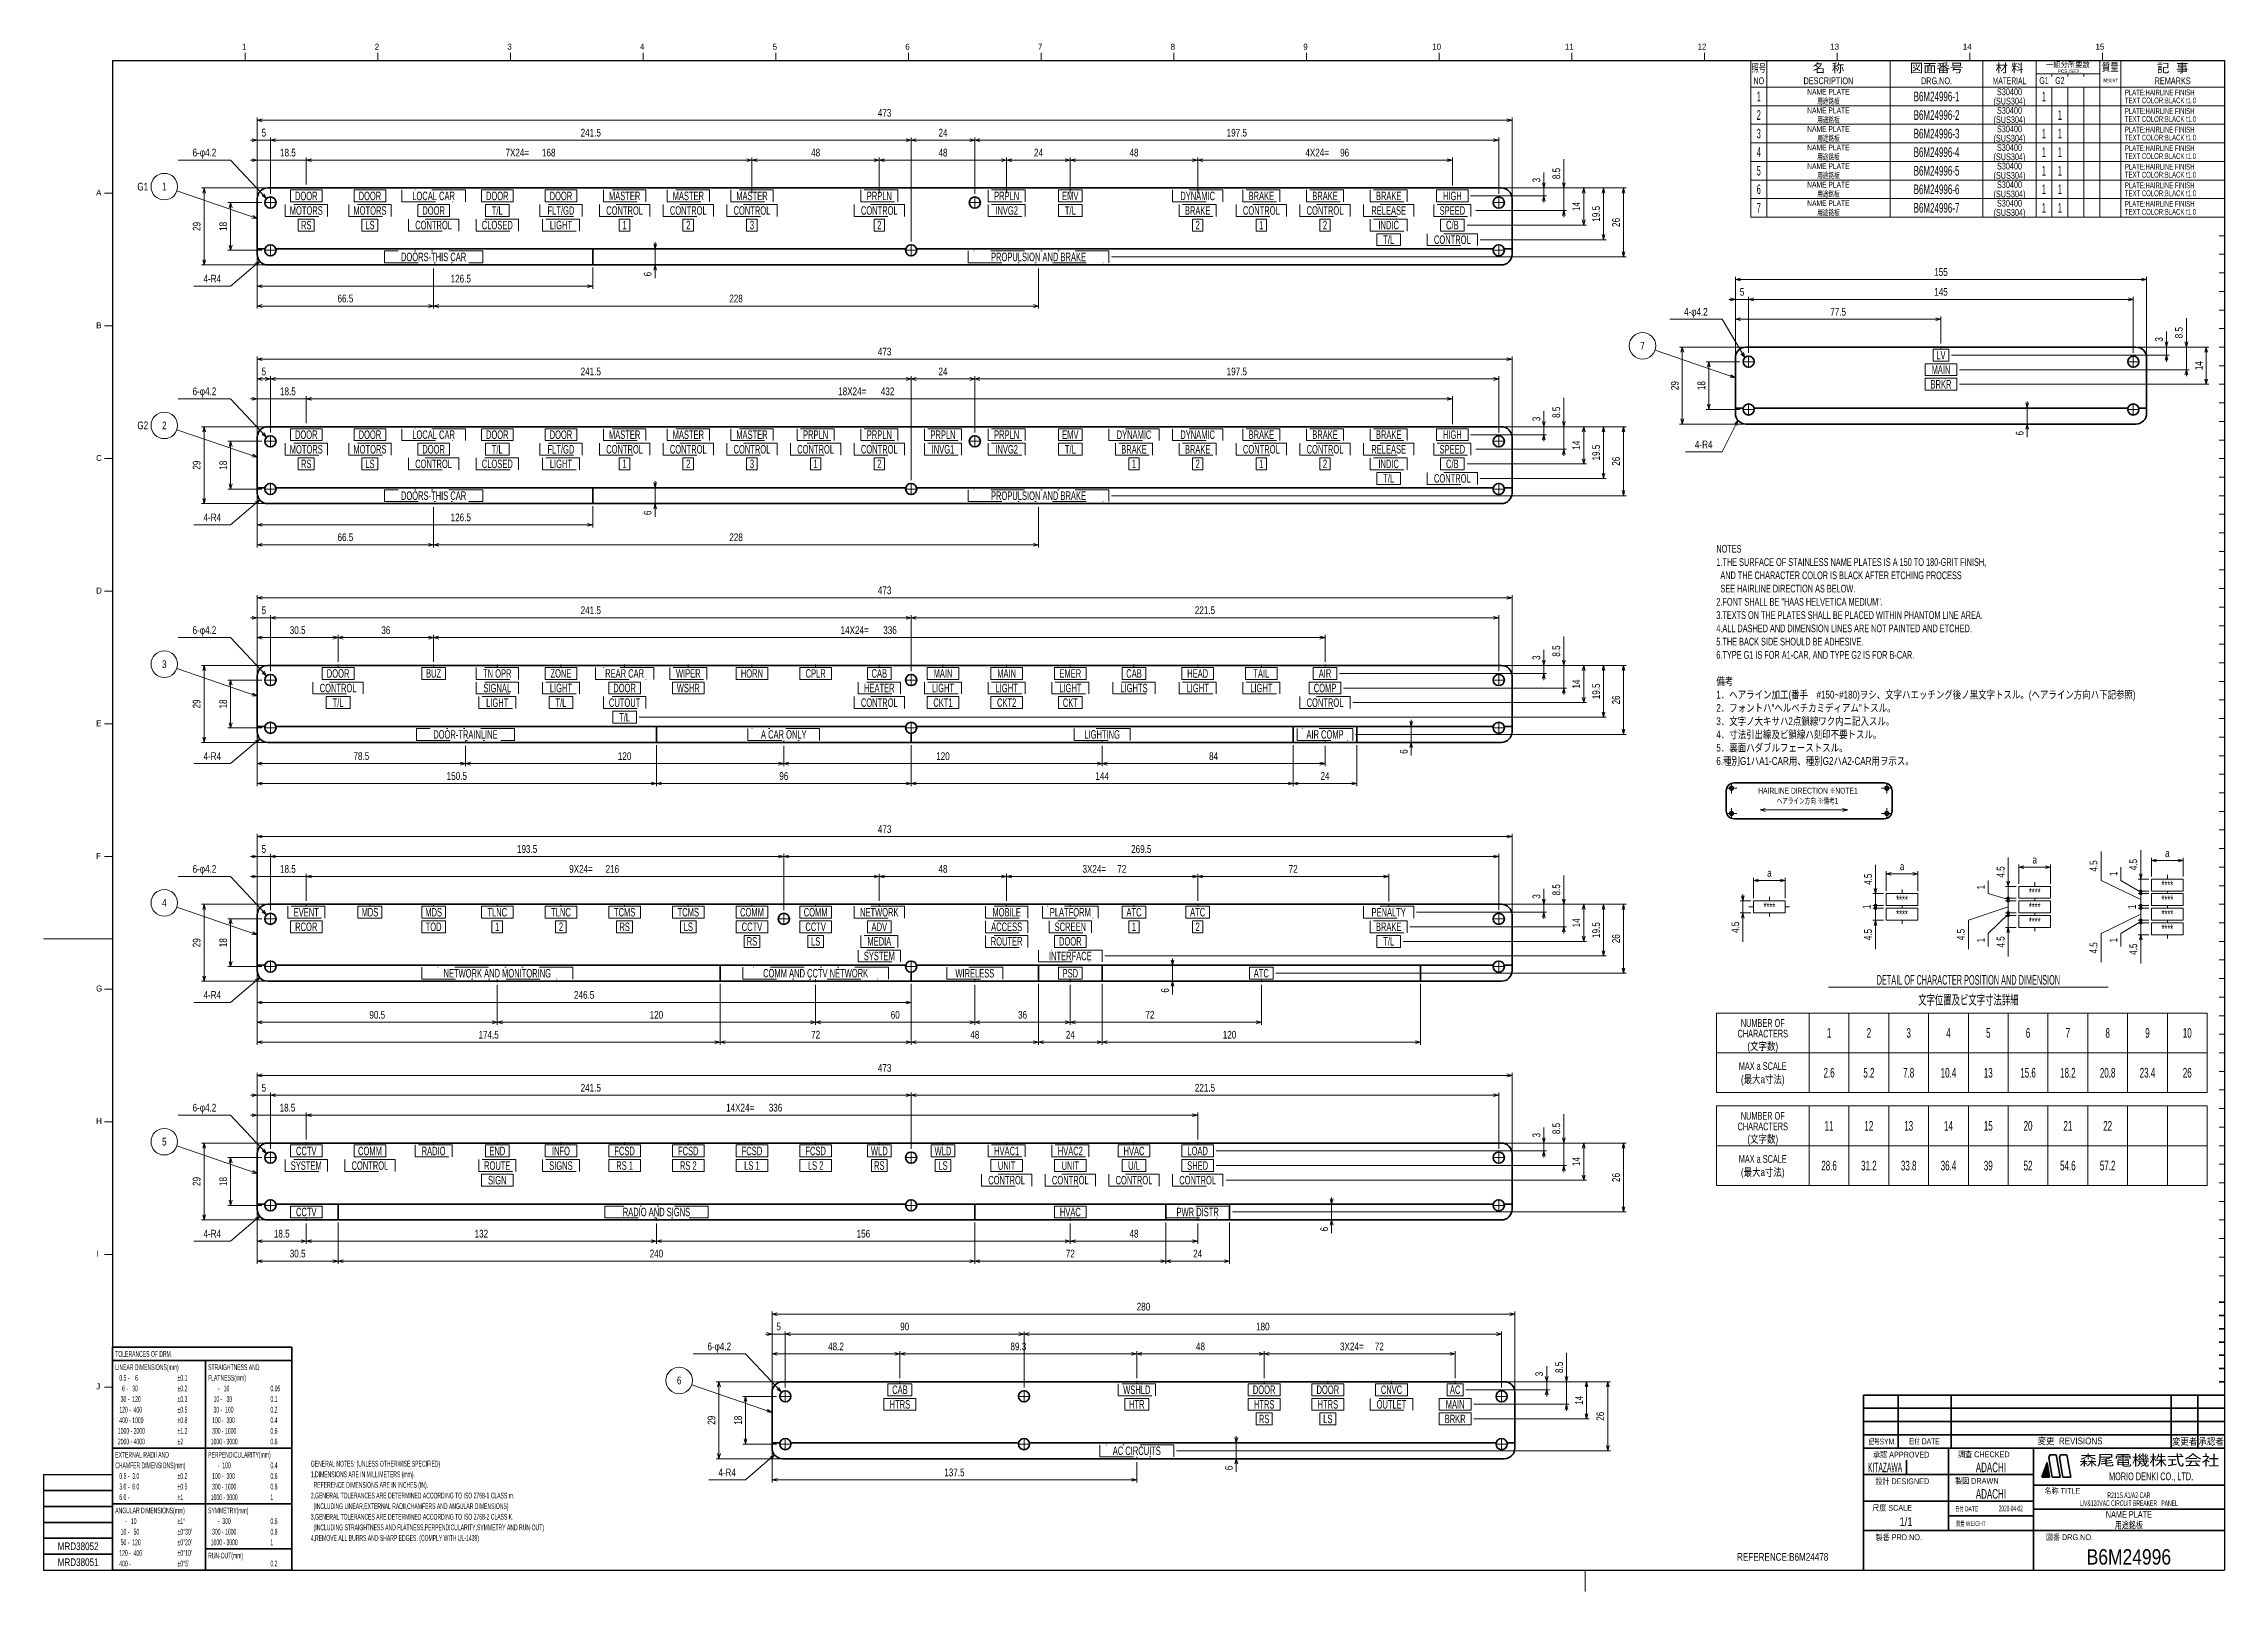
# Model space of a CAD drawing. Header units: millimetres. Extents: x 10 to 832, y 7 to 590.
import ezdxf
from ezdxf.enums import TextEntityAlignment as Align

# ---------------------------------------------------------------- set-up
doc = ezdxf.new("R2010")
doc.units = ezdxf.units.MM
doc.linetypes.add('DASHDOT', pattern=[25.3, 12.7, -6.3, 0, -6.3])
doc.linetypes.add('DIVIDE', pattern=[31.6, 12.7, -6.3, 0, -6.3, 0, -6.3])
for name, color, linetype in [('GR1_03', 7, 'Continuous'), ('GR1_08', 7, 'Continuous'), ('GR1_15', 7, 'Continuous'), ('GR1_16', 7, 'Continuous'), ('図面枠B6M', 7, 'Continuous'), ('表題、部品表_01', 7, 'Continuous'), ('表題、部品表_02', 7, 'Continuous'), ('表題、部品表_03', 7, 'Continuous')]:
    doc.layers.add(name, color=color, linetype=linetype)
doc.styles.add('HG丸ｺﾞｼｯｸM-PRO', font='')
doc.styles.get('HG丸ｺﾞｼｯｸM-PRO').set_extended_font_data('HG丸ｺﾞｼｯｸM-PRO')

msp = doc.modelspace()

# ---------------------------------------------------------------- texts
at = {"layer": 'GR1_08', "color": 3, "linetype": 'Continuous', "lineweight": 35, "style": 'HG丸ｺﾞｼｯｸM-PRO'}
for s, width, p in [('DOOR', 0.60989, (108.5, 533.01)), ('DOOR', 0.60989, (132.5, 533.01)), ('LOCAL CAR', 0.610005, (156.5, 533.01)), ('DOOR', 0.60989, (180.5, 533.01)), ('DOOR', 0.60989, (204.5, 533.01)), ('MASTER', 0.60993, (228.5, 533.01)), ('MASTER', 0.60993, (252.5, 533.01)), ('MASTER', 0.60993, (276.5, 533.01)), ('PRPLN', 0.610684, (324.5, 533.01)), ('PRPLN', 0.610684, (372.5, 533.01)), ('EMV', 0.609782, (396.5, 533.01)), ('DYNAMIC', 0.609896, (444.5, 533.01)), ('BRAKE', 0.609842, (468.5, 533.01)), ('BRAKE', 0.609842, (492.5, 533.01)), ('BRAKE', 0.609842, (516.5, 533.01)), ('HIGH', 0.610734, (540.5, 533.01)), ('MOTORS', 0.609867, (108.5, 527.51)), ('MOTORS', 0.609867, (132.5, 527.51)), ('DOOR', 0.60989, (156.5, 527.51)), ('T/L', 0.611238, (180.5, 527.51)), ('FLT/GD', 0.611526, (204.5, 527.51)), ('CONTROL', 0.610162, (228.5, 527.51)), ('CONTROL', 0.610162, (252.5, 527.51)), ('CONTROL', 0.610162, (276.5, 527.51)), ('CONTROL', 0.610162, (324.5, 527.51)), ('INVG2', 0.610189, (372.5, 527.51)), ('T/L', 0.611238, (396.5, 527.51)), ('BRAKE', 0.609842, (444.5, 527.51)), ('CONTROL', 0.610162, (468.5, 527.51)), ('CONTROL', 0.610162, (492.5, 527.51)), ('RELEASE', 0.60989, (516.5, 527.51)), ('SPEED', 0.610658, (540.5, 527.51)), ('RS', 0.610797, (108.5, 522.01)), ('LS', 0.611972, (132.5, 522.01)), ('CONTROL', 0.610162, (156.5, 522.01)), ('CLOSED', 0.610702, (180.5, 522.01)), ('LIGHT', 0.610954, (204.5, 522.01)), ('1', 0.60898, (228.5, 522.01)), ('2', 0.60898, (252.5, 522.01)), ('3', 0.60898, (276.5, 522.01)), ('2', 0.60898, (324.5, 522.01)), ('2', 0.60898, (444.5, 522.01)), ('1', 0.60898, (468.5, 522.01)), ('2', 0.60898, (492.5, 522.01)), ('INDIC', 0.609857, (516.5, 522.01)), ('T/L', 0.611238, (516.5, 516.51)), ('CONTROL', 0.610162, (540.5, 516.51)), ('C/B', 0.611491, (540.5, 522.01)), ('DOORS-THIS CAR', 0.610235, (156.5, 510.01)), ('PROPULSION AND BRAKE', 0.610298, (384.5, 510.01)), ('MAIN', 0.609108, (724.67, 467.51)), ('LV', 0.611232, (724.67, 473.01)), ('BRKR', 0.610352, (724.67, 462.01)), ('DOOR', 0.60989, (108.5, 443.01)), ('DOOR', 0.60989, (132.5, 443.01)), ('LOCAL CAR', 0.610005, (156.5, 443.01)), ('DOOR', 0.60989, (180.5, 443.01)), ('DOOR', 0.60989, (204.5, 443.01)), ('MASTER', 0.60993, (228.5, 443.01)), ('MASTER', 0.60993, (252.5, 443.01)), ('MASTER', 0.60993, (276.5, 443.01)), ('PRPLN', 0.610684, (300.5, 443.01)), ('PRPLN', 0.610684, (324.5, 443.01)), ('PRPLN', 0.610684, (348.5, 443.01)), ('PRPLN', 0.610684, (372.5, 443.01)), ('EMV', 0.609782, (396.5, 443.01)), ('DYNAMIC', 0.609896, (420.5, 443.01)), ('DYNAMIC', 0.609896, (444.5, 443.01)), ('BRAKE', 0.609842, (468.5, 443.01)), ('BRAKE', 0.609842, (492.5, 443.01)), ('BRAKE', 0.609842, (516.5, 443.01)), ('HIGH', 0.610734, (540.5, 443.01)), ('MOTORS', 0.609867, (108.5, 437.51)), ('MOTORS', 0.609867, (132.5, 437.51)), ('DOOR', 0.60989, (156.5, 437.51)), ('T/L', 0.611238, (180.5, 437.51)), ('FLT/GD', 0.611526, (204.5, 437.51)), ('CONTROL', 0.610162, (228.5, 437.51)), ('CONTROL', 0.610162, (252.5, 437.51)), ('CONTROL', 0.610162, (276.5, 437.51)), ('CONTROL', 0.610162, (300.5, 437.51)), ('CONTROL', 0.610162, (324.5, 437.51)), ('INVG1', 0.610189, (348.5, 437.51)), ('INVG2', 0.610189, (372.5, 437.51)), ('T/L', 0.611238, (396.5, 437.51)), ('BRAKE', 0.609842, (420.5, 437.51)), ('BRAKE', 0.609842, (444.5, 437.51)), ('CONTROL', 0.610162, (468.5, 437.51)), ('CONTROL', 0.610162, (492.5, 437.51)), ('RELEASE', 0.60989, (516.5, 437.51)), ('SPEED', 0.610658, (540.5, 437.51)), ('RS', 0.610797, (108.5, 432.01)), ('LS', 0.611972, (132.5, 432.01)), ('CONTROL', 0.610162, (156.5, 432.01)), ('CLOSED', 0.610702, (180.5, 432.01)), ('LIGHT', 0.610954, (204.5, 432.01)), ('1', 0.60898, (228.5, 432.01)), ('2', 0.60898, (252.5, 432.01)), ('3', 0.60898, (276.5, 432.01)), ('1', 0.60898, (300.5, 432.01)), ('2', 0.60898, (324.5, 432.01)), ('1', 0.60898, (420.5, 432.01)), ('2', 0.60898, (444.5, 432.01)), ('1', 0.60898, (468.5, 432.01)), ('2', 0.60898, (492.5, 432.01)), ('INDIC', 0.609857, (516.5, 432.01)), ('T/L', 0.611238, (516.5, 426.51)), ('CONTROL', 0.610162, (540.5, 426.51)), ('C/B', 0.611491, (540.5, 432.01)), ('DOORS-THIS CAR', 0.610235, (156.5, 420.01)), ('PROPULSION AND BRAKE', 0.610298, (384.5, 420.01)), ('DOOR', 0.60989, (120.5, 353.01)), ('BUZ', 0.611169, (156.5, 353.01)), ('TN OPR', 0.610418, (180.5, 353.01)), ('ZONE', 0.60941, (204.5, 353.01)), ('REAR CAR', 0.609532, (228.5, 353.01)), ('WIPER', 0.609625, (252.5, 353.01)), ('HORN', 0.610236, (276.5, 353.01)), ('CPLR', 0.61048, (300.5, 353.01)), ('CAB', 0.610667, (324.5, 353.01)), ('MAIN', 0.609108, (348.5, 353.01)), ('MAIN', 0.609108, (372.5, 353.01)), ('EMER', 0.60941, (396.5, 353.01)), ('CAB', 0.610667, (420.5, 353.01)), ('HEAD', 0.610381, (444.5, 353.01)), ('TAIL', 0.609618, (468.5, 353.01)), ('AIR', 0.608136, (492.5, 353.01)), ('CONTROL', 0.610162, (120.5, 347.51)), ('SIGNAL', 0.610581, (180.5, 347.51)), ('LIGHT', 0.610954, (204.5, 347.51)), ('DOOR', 0.60989, (228.5, 347.51)), ('WSHR', 0.611037, (252.5, 347.51)), ('HEATER', 0.609815, (324.5, 347.51)), ('LIGHT', 0.610954, (348.5, 347.51)), ('LIGHT', 0.610954, (372.5, 347.51)), ('LIGHT', 0.610954, (396.5, 347.51)), ('LIGHTS', 0.611126, (420.5, 347.51)), ('LIGHT', 0.610954, (444.5, 347.51)), ('LIGHT', 0.610954, (468.5, 347.51)), ('COMP', 0.60961, (492.5, 347.51)), ('T/L', 0.611238, (120.5, 342.01)), ('LIGHT', 0.610954, (180.5, 342.01)), ('T/L', 0.611238, (204.5, 342.01)), ('CUTOUT', 0.610568, (228.5, 342.01)), ('T/L', 0.611238, (228.5, 336.51)), ('CONTROL', 0.610162, (324.5, 342.01)), ('CKT1', 0.609627, (348.5, 342.01)), ('CKT2', 0.609627, (372.5, 342.01)), ('CKT', 0.609834, (396.5, 342.01)), ('CONTROL', 0.610162, (492.5, 342.01)), ('DOOR-TRAINLINE', 0.609828, (168.5, 330.01)), ('A CAR ONLY', 0.610068, (288.5, 330.01)), ('LIGHTING', 0.610789, (408.5, 330.01)), ('AIR COMP', 0.609345, (492.5, 330.01)), ('EVENT', 0.610302, (108.5, 263.01)), ('MDS', 0.611222, (132.5, 263.01)), ('MDS', 0.611222, (156.5, 263.01)), ('TLNC', 0.611099, (180.5, 263.01)), ('TLNC', 0.611099, (204.5, 263.01)), ('TCMS', 0.610587, (228.5, 263.01)), ('TCMS', 0.610587, (252.5, 263.01)), ('COMM', 0.609469, (276.5, 263.01)), ('COMM', 0.609469, (300.5, 263.01)), ('NETWORK', 0.609971, (324.5, 263.01)), ('MOBILE', 0.610055, (372.5, 263.01)), ('PLATFORM', 0.609939, (396.5, 263.01)), ('ATC', 0.609834, (420.5, 263.01)), ('ATC', 0.609834, (444.5, 263.01)), ('PENALTY', 0.610244, (516.5, 263.01)), ('RCOR', 0.609542, (108.5, 257.51)), ('TOD', 0.610743, (156.5, 257.51)), ('1', 0.60898, (180.5, 257.51)), ('2', 0.60898, (204.5, 257.51)), ('RS', 0.610797, (228.5, 257.51)), ('LS', 0.611972, (252.5, 257.51)), ('CCTV', 0.610471, (276.5, 257.51)), ('CCTV', 0.610471, (300.5, 257.51)), ('ADV', 0.610503, (324.5, 257.51)), ('ACCESS', 0.610228, (372.5, 257.51)), ('SCREEN', 0.610247, (396.5, 257.51)), ('1', 0.60898, (420.5, 257.51)), ('2', 0.60898, (444.5, 257.51)), ('BRAKE', 0.609842, (516.5, 257.51)), ('RS', 0.610797, (276.5, 252.01)), ('LS', 0.611972, (300.5, 252.01)), ('SYSTEM', 0.610516, (324.5, 246.51)), ('MEDIA', 0.60941, (324.5, 252.01)), ('ROUTER', 0.609944, (372.5, 252.01)), ('INTERFACE', 0.609641, (396.5, 246.51)), ('DOOR', 0.60989, (396.5, 252.01)), ('T/L', 0.611238, (516.5, 252.01)), ('NETWORK AND MONITORING', 0.61012, (180.5, 240.01)), ('COMM AND CCTV NETWORK', 0.61028, (300.5, 240.01)), ('WIRELESS', 0.610386, (360.5, 240.01)), ('PSD', 0.611596, (396.5, 240.01)), ('ATC', 0.609834, (468.5, 240.01)), ('CCTV', 0.610471, (108.5, 173.01)), ('COMM', 0.609469, (132.5, 173.01)), ('RADIO', 0.609316, (156.5, 173.01)), ('END', 0.611072, (180.5, 173.01)), ('INFO', 0.609394, (204.5, 173.01)), ('FCSD', 0.611288, (228.5, 173.01)), ('FCSD', 0.611288, (252.5, 173.01)), ('FCSD', 0.611288, (276.5, 173.01)), ('FCSD', 0.611288, (300.5, 173.01)), ('WLD', 0.611876, (324.5, 173.01)), ('WLD', 0.611876, (348.5, 173.01)), ('HVAC1', 0.609886, (372.5, 173.01)), ('HVAC2', 0.609886, (396.5, 173.01)), ('HVAC', 0.610094, (420.5, 173.01)), ('LOAD', 0.610322, (444.5, 173.01)), ('SYSTEM', 0.610516, (108.5, 167.51)), ('CONTROL', 0.610162, (132.5, 167.51)), ('ROUTE', 0.609987, (180.5, 167.51)), ('SIGNS', 0.611112, (204.5, 167.51)), ('RS 1', 0.610571, (228.5, 167.51)), ('RS 2', 0.610571, (252.5, 167.51)), ('LS 1', 0.611222, (276.5, 167.51)), ('LS 2', 0.611222, (300.5, 167.51)), ('RS', 0.610797, (324.5, 167.51)), ('LS', 0.611972, (348.5, 167.51)), ('UNIT', 0.610424, (372.5, 167.51)), ('UNIT', 0.610424, (396.5, 167.51)), ('U/L', 0.611293, (420.5, 167.51)), ('SHED', 0.611268, (444.5, 167.51)), ('SIGN', 0.610892, (180.5, 162.01)), ('CONTROL', 0.610162, (372.5, 162.01)), ('CONTROL', 0.610162, (396.5, 162.01)), ('CONTROL', 0.610162, (420.5, 162.01)), ('CONTROL', 0.610162, (444.5, 162.01)), ('CCTV', 0.610471, (108.5, 150.01)), ('RADIO AND SIGNS', 0.610531, (240.5, 150.01)), ('HVAC', 0.610094, (396.5, 150.01)), ('PWR DISTR', 0.610741, (444.5, 150.01)), ('CAB', 0.610667, (332.26, 83.01)), ('WSHLD', 0.611754, (421.56, 83.01)), ('DOOR', 0.60989, (469.56, 83.01)), ('DOOR', 0.60989, (493.56, 83.01)), ('CNVC', 0.610525, (517.56, 83.01)), ('AC', 0.609251, (541.56, 83.01)), ('HTRS', 0.611001, (332.26, 77.51)), ('HTR', 0.610718, (421.56, 77.51)), ('HTRS', 0.611001, (469.56, 77.51)), ('HTRS', 0.611001, (493.56, 77.51)), ('OUTLET', 0.610518, (517.56, 77.51)), ('MAIN', 0.609108, (541.56, 77.51)), ('RS', 0.610797, (469.56, 72.01)), ('LS', 0.611972, (493.56, 72.01)), ('BRKR', 0.610352, (541.56, 72.01)), ('AC CIRCUITS', 0.609922, (421.56, 60.01))]:
    msp.add_text(s, height=3.2, dxfattribs=dict(at, width=width)).set_placement(p, align=Align.MIDDLE_CENTER)
at = {"layer": 'GR1_15', "color": 123, "linetype": 'Continuous', "lineweight": 35, "style": 'HG丸ｺﾞｼｯｸM-PRO', "width": 0.783931}
for s, p in [('G1', (48.9, 536.51)), ('G2', (48.9, 446.51))]:
    msp.add_text(s, height=2.909, dxfattribs=at).set_placement(p, align=Align.MIDDLE_RIGHT)
at = {"layer": 'GR1_15', "color": 3, "linetype": 'Continuous', "lineweight": 35, "style": 'HG丸ｺﾞｼｯｸM-PRO', "width": 0.784542}
for s, p in [('1', (55, 536.51)), ('7', (612.17, 476.51)), ('2', (55, 446.51)), ('3', (55, 356.51)), ('4', (55, 266.51)), ('5', (55, 176.51)), ('6', (249.06, 86.51))]:
    msp.add_text(s, height=2.91, rotation=0, dxfattribs=at).set_placement(p, align=Align.MIDDLE_CENTER)
at = {"layer": 'GR1_16', "color": 3, "linetype": 'Continuous', "lineweight": 35, "style": 'HG丸ｺﾞｼｯｸM-PRO'}
for s, height, rotation, width, p in [('473', 2.909, 0, 0.784542, (326.5, 562.01)), ('5', 2.91, 0, 0.784542, (92.5, 554.51)), ('18.5', 2.909, 0, 0.784749, (101.58, 547.01)), ('7X24=', 2.909, 0, 0.78375, (188.06, 547.01)), ('168', 2.909, 0, 0.784542, (199.9, 547.01)), ('241.5', 2.909, 0, 0.7847, (215.75, 554.51)), ('48', 2.909, 0, 0.784542, (300.5, 547.01)), ('48', 2.909, 0, 0.784542, (348.5, 547.01)), ('24', 2.909, 0, 0.784542, (348.5, 554.51)), ('24', 2.909, 0, 0.784542, (384.5, 547.01)), ('48', 2.909, 0, 0.784542, (420.5, 547.01)), ('197.5', 2.909, 0, 0.7847, (459.25, 554.51)), ('4X24=', 2.909, 0, 0.78375, (489.54, 547.01)), ('96', 2.909, 0, 0.784542, (499.9, 547.01)), ('8.5', 2.909, 90, 0.784839, (582, 541.45)), ('3', 2.91, 90, 0.784542, (574.5, 538.94)), ('14', 2.909, 90, 0.784542, (589.5, 529.01)), ('19.5', 2.909, 90, 0.784749, (597, 526.26)), ('29', 2.909, 90, 0.784542, (69.5, 521.51)), ('18', 2.909, 90, 0.784542, (79.5, 521.51)), ('26', 2.909, 90, 0.784542, (604.5, 523.01)), ('126.5', 2.909, 0, 0.7847, (166.75, 499.51)), ('6', 2.91, 90, 0.784542, (239.5, 503.54)), ('155', 2.909, 0, 0.784542, (724.67, 502.01)), ('66.5', 2.909, 0, 0.784749, (123.25, 492.01)), ('228', 2.909, 0, 0.784542, (270.5, 492.01)), ('5', 2.91, 0, 0.784542, (649.67, 494.51)), ('145', 2.909, 0, 0.784542, (724.67, 494.51)), ('77.5', 2.909, 0, 0.784749, (685.92, 487.01)), ('3', 2.91, 90, 0.784542, (809.17, 478.94)), ('8.5', 2.909, 90, 0.784839, (816.67, 481.45)), ('473', 2.909, 0, 0.784542, (326.5, 472.01)), ('14', 2.909, 90, 0.784542, (824.17, 469.01)), ('5', 2.91, 0, 0.784542, (92.5, 464.51)), ('18.5', 2.909, 0, 0.784749, (101.58, 457.01)), ('241.5', 2.909, 0, 0.7847, (215.75, 464.51)), ('18X24=', 2.909, 0, 0.783889, (314.3, 457.01)), ('432', 2.909, 0, 0.784542, (327.62, 457.01)), ('24', 2.909, 0, 0.784542, (348.5, 464.51)), ('197.5', 2.909, 0, 0.7847, (459.25, 464.51)), ('29', 2.909, 90, 0.784542, (626.67, 461.51)), ('18', 2.909, 90, 0.784542, (636.67, 461.51)), ('8.5', 2.909, 90, 0.784839, (582, 451.45)), ('3', 2.91, 90, 0.784542, (574.5, 448.94)), ('6', 2.91, 90, 0.784542, (756.67, 443.54)), ('14', 2.909, 90, 0.784542, (589.5, 439.01)), ('19.5', 2.909, 90, 0.784749, (597, 436.26)), ('29', 2.909, 90, 0.784542, (69.5, 431.51)), ('18', 2.909, 90, 0.784542, (79.5, 431.51)), ('26', 2.909, 90, 0.784542, (604.5, 433.01)), ('126.5', 2.909, 0, 0.7847, (166.75, 409.51)), ('6', 2.91, 90, 0.784542, (239.5, 413.54)), ('66.5', 2.909, 0, 0.784749, (123.25, 402.01)), ('228', 2.909, 0, 0.784542, (270.5, 402.01)), ('5', 2.91, 0, 0.784542, (92.5, 374.51)), ('241.5', 2.909, 0, 0.7847, (215.75, 374.51)), ('473', 2.909, 0, 0.784542, (326.5, 382.01)), ('221.5', 2.909, 0, 0.7847, (447.25, 374.51)), ('30.5', 2.909, 0, 0.784749, (105.25, 367.01)), ('36', 2.909, 0, 0.784542, (138.5, 367.01)), ('14X24=', 2.909, 0, 0.783889, (315.21, 367.01)), ('336', 2.909, 0, 0.784542, (328.53, 367.01)), ('8.5', 2.909, 90, 0.784839, (582, 361.45)), ('3', 2.91, 90, 0.784542, (574.5, 358.94)), ('14', 2.909, 90, 0.784542, (589.5, 349.01)), ('19.5', 2.909, 90, 0.784749, (597, 346.26)), ('29', 2.909, 90, 0.784542, (69.5, 341.51)), ('18', 2.909, 90, 0.784542, (79.5, 341.51)), ('26', 2.909, 90, 0.784542, (604.5, 343.01)), ('78.5', 2.909, 0, 0.784749, (129.25, 319.51)), ('120', 2.909, 0, 0.784542, (228.5, 319.51)), ('120', 2.909, 0, 0.784542, (348.5, 319.51)), ('84', 2.909, 0, 0.784542, (450.5, 319.51)), ('6', 2.91, 90, 0.784542, (524.5, 323.54)), ('150.5', 2.909, 0, 0.7847, (165.25, 312.01)), ('96', 2.909, 0, 0.784542, (288.5, 312.01)), ('144', 2.909, 0, 0.784542, (408.5, 312.01)), ('24', 2.909, 0, 0.784542, (492.5, 312.01)), ('5', 2.91, 0, 0.784542, (92.5, 284.51)), ('193.5', 2.909, 0, 0.7847, (191.75, 284.51)), ('473', 2.909, 0, 0.784542, (326.5, 292.01)), ('269.5', 2.909, 0, 0.7847, (423.25, 284.51)), ('18.5', 2.909, 0, 0.784749, (101.58, 277.01)), ('9X24=', 2.909, 0, 0.78375, (212.06, 277.01)), ('216', 2.909, 0, 0.784542, (223.9, 277.01)), ('48', 2.909, 0, 0.784542, (348.5, 277.01)), ('3X24=', 2.909, 0, 0.78375, (405.54, 277.01)), ('72', 2.909, 0, 0.784542, (415.9, 277.01)), ('72', 2.909, 0, 0.784542, (480.5, 277.01)), ('8.5', 2.909, 90, 0.784839, (582, 271.45)), ('3', 2.91, 90, 0.784542, (574.5, 268.94)), ('14', 2.909, 90, 0.784542, (589.5, 259.01)), ('19.5', 2.909, 90, 0.784749, (597, 256.26)), ('29', 2.909, 90, 0.784542, (69.5, 251.51)), ('18', 2.909, 90, 0.784542, (79.5, 251.51)), ('26', 2.909, 90, 0.784542, (604.5, 253.01)), ('246.5', 2.909, 0, 0.7847, (213.25, 229.51)), ('6', 2.91, 90, 0.784542, (434.5, 233.54)), ('90.5', 2.909, 0, 0.784749, (135.25, 222.01)), ('120', 2.909, 0, 0.784542, (240.5, 222.01)), ('60', 2.909, 0, 0.784542, (330.5, 222.01)), ('36', 2.909, 0, 0.784542, (378.5, 222.01)), ('72', 2.909, 0, 0.784542, (426.5, 222.01)), ('174.5', 2.909, 0, 0.7847, (177.25, 214.51)), ('72', 2.909, 0, 0.784542, (300.5, 214.51)), ('48', 2.909, 0, 0.784542, (360.5, 214.51)), ('24', 2.909, 0, 0.784542, (396.5, 214.51)), ('120', 2.909, 0, 0.784542, (456.5, 214.51)), ('473', 2.909, 0, 0.784542, (326.5, 202.01)), ('5', 2.91, 0, 0.784542, (92.5, 194.51)), ('241.5', 2.909, 0, 0.7847, (215.75, 194.51)), ('221.5', 2.909, 0, 0.7847, (447.25, 194.51)), ('18.5', 2.909, 0, 0.784749, (101.42, 187.01)), ('14X24=', 2.909, 0, 0.783889, (272.06, 187.01)), ('336', 2.909, 0, 0.784542, (285.38, 187.01)), ('8.5', 2.909, 90, 0.784839, (582, 181.45)), ('3', 2.91, 90, 0.784542, (574.5, 178.94)), ('14', 2.909, 90, 0.784542, (589.5, 169.01)), ('26', 2.909, 90, 0.784542, (604.5, 163.01)), ('29', 2.909, 90, 0.784542, (69.5, 161.51)), ('18', 2.909, 90, 0.784542, (79.5, 161.51)), ('18.5', 2.909, 0, 0.784749, (99.25, 139.51)), ('132', 2.909, 0, 0.784542, (174.5, 139.51)), ('156', 2.909, 0, 0.784542, (318.5, 139.51)), ('48', 2.909, 0, 0.784542, (420.5, 139.51)), ('6', 2.91, 90, 0.784542, (494.5, 143.54)), ('30.5', 2.909, 0, 0.784749, (105.25, 132.01)), ('240', 2.909, 0, 0.784542, (240.5, 132.01)), ('72', 2.909, 0, 0.784542, (396.5, 132.01)), ('24', 2.909, 0, 0.784542, (444.5, 132.01)), ('280', 2.909, 0, 0.784542, (424.06, 112.01)), ('5', 2.91, 0, 0.784542, (286.56, 104.51)), ('90', 2.909, 0, 0.784542, (334.06, 104.51)), ('180', 2.909, 0, 0.784542, (469.06, 104.51)), ('48.2', 2.909, 0, 0.784749, (308.16, 97.01)), ('89.3', 2.909, 0, 0.784749, (376.91, 97.01)), ('48', 2.909, 0, 0.784542, (445.56, 97.01)), ('3X24=', 2.909, 0, 0.78375, (502.6, 97.01)), ('72', 2.909, 0, 0.784542, (512.96, 97.01)), ('8.5', 2.909, 90, 0.784839, (583.06, 91.45)), ('3', 2.91, 90, 0.784542, (575.56, 88.94)), ('14', 2.909, 90, 0.784542, (590.56, 79.01)), ('26', 2.909, 90, 0.784542, (598.56, 73.01)), ('29', 2.909, 90, 0.784542, (263.56, 71.51)), ('18', 2.909, 90, 0.784542, (273.56, 71.51)), ('137.5', 2.909, 0, 0.7847, (352.81, 49.51)), ('6', 2.91, 90, 0.784542, (458.56, 53.54))]:
    msp.add_text(s, height=height, rotation=rotation, dxfattribs=dict(at, width=width)).set_placement(p, align=Align.BOTTOM_CENTER)
for s, width, p in [('6-φ4.2', 0.783565, (70.12, 547.01)), ('4-R4', 0.783129, (73.08, 499.51)), ('4-φ4.2', 0.783565, (632.29, 487.01)), ('6-φ4.2', 0.783565, (70.12, 457.01)), ('4-R4', 0.783129, (635.25, 437.01)), ('4-R4', 0.783129, (73.08, 409.51)), ('6-φ4.2', 0.783565, (70.12, 367.01)), ('4-R4', 0.783129, (73.08, 319.51)), ('6-φ4.2', 0.783565, (70.12, 277.01)), ('4-R4', 0.783129, (73.08, 229.51)), ('6-φ4.2', 0.783565, (70.12, 187.01)), ('4-R4', 0.783129, (73.08, 139.51)), ('6-φ4.2', 0.783565, (264.18, 97.01)), ('4-R4', 0.783129, (267.14, 49.51))]:
    msp.add_text(s, height=2.909, dxfattribs=dict(at, width=width)).set_placement(p, align=Align.BOTTOM_CENTER)
at = {"layer": '図面枠B6M', "color": 3, "linetype": 'Continuous', "lineweight": 35, "style": 'HG丸ｺﾞｼｯｸM-PRO'}
for s, width, p in [('GENERAL NOTES: (UNLESS OTHERWISE SPECIFIED)', 0.52211, (110.21, 56.22)), ('1,DIMENSIONS ARE IN MILLIMETERS (mm).', 0.522052, (110.21, 52.22)), ('2,GENERAL TOLERANCES ARE DETERMINED ACCORDING TO ISO 2768-1 CLASS m.', 0.522186, (110.21, 44.22)), ('  REFERENCE DIMENSIONS ARE IN INCHES (IN).', 0.522009, (110.21, 48.22)), ('3,GENERAL TOLERANCES ARE DETERMINED ACCORDING TO ISO 2768-2 CLASS K.', 0.52223, (110.21, 36.22)), ('  (INCLUDING LINEAR,EXTERNAL RADII,CHAMFERS AND ANGULAR DIMENSIONS)', 0.522355, (110.21, 40.22)), ('4,REMOVE ALL BURRS AND SHARP EDGES. (COMPLY WITH UL-1439)', 0.52235, (110.21, 28.22)), ('  (INCLUDING STRAIGHTNESS AND FLATNESS,PERPENDICULARITY,SYMMETRY AND RUN-OUT)', 0.522087, (110.21, 32.22))]:
    msp.add_text(s, height=2.1818, dxfattribs=dict(at, width=width)).set_placement(p, align=Align.TOP_LEFT)
for s, height, width, p in [('用途銘板', 2.545, 0.741121, (795.5, 32)), ('MRD38052', 2.909, 0.783793, (22.5, 24)), ('MRD38051', 2.909, 0.783793, (22.5, 18)), ('REFERENCE:B6M24478', 2.9091, 0.783569, (665, 20))]:
    msp.add_text(s, height=height, dxfattribs=dict(at, width=width)).set_placement(p, align=Align.MIDDLE_CENTER)
at = {"layer": '表題、部品表_01', "color": 3, "linetype": 'Continuous', "lineweight": 35, "style": 'HG丸ｺﾞｼｯｸM-PRO'}
for s, height, width, p in [('1.THE SURFACE OF STAINLESS NAME PLATES IS A 150 TO 180-GRIT FINISH,', 2.9091, 0.651906, (640, 395)), ('NOTES', 2.909, 0.651237, (640, 400)), ('  AND THE CHARACTER COLOR IS BLACK AFTER ETCHING PROCESS', 2.9091, 0.651822, (640, 390)), ('  SEE HAIRLINE DIRECTION AS BELOW.', 2.9091, 0.651873, (640, 385)), ('2.FONT SHALL BE "HAAS HELVETICA MEDIUM".', 2.9091, 0.651802, (640, 380)), ('4.ALL DASHED AND DIMENSION LINES ARE NOT PAINTED AND ETCHED.', 2.9091, 0.651815, (640, 370)), ('3.TEXTS ON THE PLATES SHALL BE PLACED WITHIN PHANTOM LINE AREA.', 2.9091, 0.651427, (640, 375)), ('5.THE BACK SIDE SHOULD BE ADHESIVE.', 2.9091, 0.651629, (640, 365)), ('6.TYPE G1 IS FOR A1-CAR, AND TYPE G2 IS FOR B-CAR.', 2.9091, 0.652134, (640, 360)), ('備考', 2.909, 0.781842, (640, 350)), ('1．ヘアライン加工(番手\u3000#150~#180)ヲシ、文字ハエッチング後ノ黒文字トスル。(ヘアライン方向ハ下記参照)', 2.9091, 0.78218, (640, 345)), ('2．フォントハ"ヘルベチカミディアム"トスル。', 2.9091, 0.782029, (640, 340)), ('4．寸法引出線及ビ鎖線ハ刻印不要トスル。', 2.9091, 0.781944, (640, 330)), ('3．文字ノ大キサハ2点鎖線ワク内ニ記入スル。', 2.9091, 0.782029, (640, 335)), ('5．裏面ハダブルフェーストスル。', 2.9091, 0.78197, (640, 325)), ('6.種別G1ハA1-CAR用、種別G2ハA2-CAR用ヲ示ス。', 2.9091, 0.782494, (640, 320))]:
    msp.add_text(s, height=height, dxfattribs=dict(at, width=width)).set_placement(p, align=Align.MIDDLE_LEFT)
for s, width, p in [('HAIRLINE DIRECTION ※NOTE1', 0.69259, (674.53, 307.06)), ('ヘアライン方向 ※備考1', 0.692024, (674.38, 303.25))]:
    msp.add_text(s, height=2.1818, dxfattribs=dict(at, width=width)).set_placement(p, align=Align.BOTTOM_CENTER)
for s, height, rotation, width, p in [('a', 2.91, 0, 0.783015, (710, 278)), ('4.5', 2.909, 90, 0.784839, (749.5, 278.19)), ('a', 2.91, 0, 0.783015, (760, 280.5)), ('4.5', 2.909, 90, 0.784839, (784.5, 280.44)), ('4.5', 2.909, 90, 0.784839, (799.5, 280.94)), ('a', 2.91, 0, 0.783015, (810, 283)), ('a', 2.91, 0, 0.783015, (660, 275.5)), ('4.5', 2.909, 90, 0.784839, (699.5, 275.44)), ('1', 2.91, 90, 0.784542, (742, 272.48)), ('1', 2.91, 90, 0.784542, (792, 277.48)), ('1', 2.91, 90, 0.784542, (699, 265)), ('1', 2.91, 90, 0.784542, (799, 265)), ('4.5', 2.909, 90, 0.784839, (649.5, 257.31)), ('4.5', 2.909, 90, 0.784839, (699.5, 254.56)), ('4.5', 2.909, 90, 0.784839, (734.5, 254.56)), ('1', 2.91, 90, 0.784542, (742, 252.52)), ('4.5', 2.909, 90, 0.784839, (749.5, 251.81)), ('4.5', 2.909, 90, 0.784839, (784.5, 249.56)), ('1', 2.91, 90, 0.784542, (792, 252.52)), ('4.5', 2.909, 90, 0.784839, (799.5, 249.06))]:
    msp.add_text(s, height=height, rotation=rotation, dxfattribs=dict(at, width=width)).set_placement(p, align=Align.BOTTOM_CENTER)
for s, height, width, p in [('****', 3.273, 0.594076, (660, 265)), ('DETAIL OF CHARACTER POSITION AND DIMENSION', 3.6364, 0.522091, (735, 237.5)), ('文字位置及ビ文字寸法詳細', 3.6364, 0.618958, (735, 230)), ('1', 3.64, 0.619953, (682.5, 217.5)), ('2', 3.64, 0.619953, (697.5, 217.5)), ('3', 3.64, 0.619953, (712.5, 217.5)), ('4', 3.64, 0.619953, (727.5, 217.5)), ('5', 3.64, 0.619953, (742.5, 217.5)), ('6', 3.64, 0.619953, (757.5, 217.5)), ('7', 3.64, 0.619953, (772.5, 217.5)), ('8', 3.64, 0.619953, (787.5, 217.5)), ('9', 3.64, 0.619953, (802.5, 217.5)), ('10', 3.636, 0.619953, (817.5, 217.5)), ('2.6', 3.636, 0.618723, (682.5, 202.5)), ('5.2', 3.636, 0.618723, (697.5, 202.5)), ('7.8', 3.636, 0.618723, (712.5, 202.5)), ('10.4', 3.636, 0.619098, (727.5, 202.5)), ('13', 3.636, 0.619953, (742.5, 202.5)), ('15.6', 3.636, 0.619098, (757.5, 202.5)), ('18.2', 3.636, 0.619098, (772.5, 202.5)), ('20.8', 3.636, 0.619098, (787.5, 202.5)), ('23.4', 3.636, 0.619098, (802.5, 202.5)), ('26', 3.636, 0.619953, (817.5, 202.5)), ('11', 3.636, 0.619953, (682.5, 182.5)), ('12', 3.636, 0.619953, (697.5, 182.5)), ('13', 3.636, 0.619953, (712.5, 182.5)), ('14', 3.636, 0.619953, (727.5, 182.5)), ('15', 3.636, 0.619953, (742.5, 182.5)), ('20', 3.636, 0.619953, (757.5, 182.5)), ('21', 3.636, 0.619953, (772.5, 182.5)), ('22', 3.636, 0.619953, (787.5, 182.5)), ('28.6', 3.636, 0.619098, (682.5, 167.5)), ('31.2', 3.636, 0.619098, (697.5, 167.5)), ('33.8', 3.636, 0.619098, (712.5, 167.5)), ('36.4', 3.636, 0.619098, (727.5, 167.5)), ('39', 3.636, 0.619953, (742.5, 167.5)), ('52', 3.636, 0.619953, (757.5, 167.5)), ('54.6', 3.636, 0.619098, (772.5, 167.5)), ('57.2', 3.636, 0.619098, (787.5, 167.5))]:
    msp.add_text(s, height=height, dxfattribs=dict(at, width=width)).set_placement(p, align=Align.MIDDLE_CENTER)
at = {"layer": '表題、部品表_03', "color": 3, "linetype": 'Continuous', "lineweight": 35, "style": 'HG丸ｺﾞｼｯｸM-PRO'}
for s, height, width, p in [('1', 3.64, 0.521199, (656, 570.5)), ('NAME PLATE', 2.182, 0.692312, (682.25, 572.25)), ('用途銘板', 2.182, 0.692256, (682.25, 568.75)), ('B6M24996-1', 3.636, 0.619572, (723, 570.5)), ('(SUS304)', 2.545, 0.740651, (750.5, 568.75)), ('S30400', 2.545, 0.740904, (750.5, 572.25)), ('1', 3.64, 0.576062, (763.5, 570.5)), ('2', 3.64, 0.521199, (656, 563.5)), ('NAME PLATE', 2.182, 0.692312, (682.25, 565.25)), ('NAME PLATE', 2.182, 0.692312, (682.25, 558.25)), ('用途銘板', 2.182, 0.692256, (682.25, 561.75)), ('B6M24996-2', 3.636, 0.619572, (723, 563.5)), ('(SUS304)', 2.545, 0.740651, (750.5, 561.75)), ('S30400', 2.545, 0.740904, (750.5, 565.25)), ('S30400', 2.545, 0.740904, (750.5, 558.25)), ('1', 3.64, 0.576062, (769.5, 563.5)), ('4', 3.64, 0.521199, (656, 549.5)), ('3', 3.64, 0.521199, (656, 556.5)), ('NAME PLATE', 2.182, 0.692312, (682.25, 551.25)), ('用途銘板', 2.182, 0.692256, (682.25, 554.75)), ('B6M24996-3', 3.636, 0.619572, (723, 556.5)), ('B6M24996-4', 3.636, 0.619572, (723, 549.5)), ('(SUS304)', 2.545, 0.740651, (750.5, 554.75)), ('S30400', 2.545, 0.740904, (750.5, 551.25)), ('1', 3.64, 0.576062, (763.5, 556.5)), ('1', 3.64, 0.576062, (763.5, 549.5)), ('1', 3.64, 0.576062, (769.5, 556.5)), ('1', 3.64, 0.576062, (769.5, 549.5)), ('5', 3.64, 0.521199, (656, 542.5)), ('NAME PLATE', 2.182, 0.692312, (682.25, 544.25)), ('用途銘板', 2.182, 0.692256, (682.25, 547.75)), ('B6M24996-5', 3.636, 0.619572, (723, 542.5)), ('(SUS304)', 2.545, 0.740651, (750.5, 547.75)), ('S30400', 2.545, 0.740904, (750.5, 544.25)), ('1', 3.64, 0.576062, (763.5, 542.5)), ('1', 3.64, 0.576062, (769.5, 542.5)), ('6', 3.64, 0.521199, (656, 535.5)), ('NAME PLATE', 2.182, 0.692312, (682.25, 537.25)), ('用途銘板', 2.182, 0.692256, (682.25, 540.75)), ('用途銘板', 2.182, 0.692256, (682.25, 533.75)), ('B6M24996-6', 3.636, 0.619572, (723, 535.5)), ('(SUS304)', 2.545, 0.740651, (750.5, 540.75)), ('(SUS304)', 2.545, 0.740651, (750.5, 533.75)), ('S30400', 2.545, 0.740904, (750.5, 537.25)), ('1', 3.64, 0.576062, (763.5, 535.5)), ('1', 3.64, 0.576062, (769.5, 535.5)), ('7', 3.64, 0.521199, (656, 528.5)), ('NAME PLATE', 2.182, 0.692312, (682.25, 530.25)), ('用途銘板', 2.182, 0.692256, (682.25, 526.75)), ('B6M24996-7', 3.636, 0.619572, (723, 528.5)), ('(SUS304)', 2.545, 0.740651, (750.5, 526.75)), ('S30400', 2.545, 0.740904, (750.5, 530.25)), ('1', 3.64, 0.576062, (763.5, 528.5)), ('1', 3.64, 0.576062, (769.5, 528.5))]:
    msp.add_text(s, height=height, dxfattribs=dict(at, width=width)).set_placement(p, align=Align.MIDDLE_CENTER)
for s, width, p in [('TEXT COLOR:BLACK t1.0', 0.618279, (794, 569)), ('PLATE:HAIRLINE FINISH', 0.619089, (794, 572)), ('TEXT COLOR:BLACK t1.0', 0.618279, (794, 562)), ('PLATE:HAIRLINE FINISH', 0.619089, (794, 565)), ('PLATE:HAIRLINE FINISH', 0.619089, (794, 558)), ('TEXT COLOR:BLACK t1.0', 0.618279, (794, 555)), ('PLATE:HAIRLINE FINISH', 0.619089, (794, 551)), ('TEXT COLOR:BLACK t1.0', 0.618279, (794, 548)), ('PLATE:HAIRLINE FINISH', 0.619089, (794, 544)), ('TEXT COLOR:BLACK t1.0', 0.618279, (794, 541)), ('TEXT COLOR:BLACK t1.0', 0.618279, (794, 534)), ('PLATE:HAIRLINE FINISH', 0.619089, (794, 537)), ('TEXT COLOR:BLACK t1.0', 0.618279, (794, 527)), ('PLATE:HAIRLINE FINISH', 0.619089, (794, 530))]:
    msp.add_text(s, height=2.1818, dxfattribs=dict(at, width=width)).set_placement(p, align=Align.MIDDLE_LEFT)

# ---------------------------------------------------------------- blocks, each defined once
blk = doc.blocks.new('BLKF023')
at = {"layer": '図面枠B6M', "color": 2, "linetype": 'Continuous', "lineweight": 25}
for p, q in [((35.5, 584), (35.5, 15)), ((35.5, 584), (831.5, 584)), ((831.5, 584), (831.5, 15)), ((9.5, 51), (9.5, 15)), ((9.5, 51), (35.5, 51)), ((9.5, 15), (831.5, 15))]:
    blk.add_line(p, q, dxfattribs=at)
at = {"layer": '図面枠B6M', "color": 4, "linetype": 'Continuous', "lineweight": 13}
for p, q in [((85.5, 587), (85.5, 584)), ((135.5, 587), (135.5, 584)), ((185.5, 587), (185.5, 584)), ((235.5, 587), (235.5, 584)), ((285.5, 587), (285.5, 584)), ((335.5, 587), (335.5, 584)), ((385.5, 587), (385.5, 584)), ((435.5, 587), (435.5, 584)), ((485.5, 587), (485.5, 584)), ((535.5, 587), (535.5, 584)), ((585.5, 587), (585.5, 584)), ((635.5, 587), (635.5, 584)), ((685.5, 587), (685.5, 584)), ((735.5, 587), (735.5, 584)), ((785.5, 587), (785.5, 584)), ((829.5, 567), (831.5, 567)), ((829.5, 560), (831.5, 560)), ((829.5, 553), (831.5, 553)), ((829.5, 546), (831.5, 546)), ((829.5, 539), (831.5, 539)), ((32.5, 534), (35.5, 534)), ((829.5, 532), (831.5, 532)), ((829.5, 525), (831.5, 525)), ((829.5, 518), (831.5, 518)), ((829.5, 511), (831.5, 511)), ((829.5, 504), (831.5, 504)), ((829.5, 497), (831.5, 497)), ((829.5, 490), (831.5, 490)), ((32.5, 484), (35.5, 484)), ((829.5, 483), (831.5, 483)), ((829.5, 476), (831.5, 476)), ((829.5, 469), (831.5, 469)), ((829.5, 462), (831.5, 462)), ((829.5, 455), (831.5, 455)), ((829.5, 448), (831.5, 448)), ((829.5, 441), (831.5, 441)), ((32.5, 434), (35.5, 434)), ((829.5, 434), (831.5, 434)), ((829.5, 427), (831.5, 427)), ((829.5, 420), (831.5, 420)), ((829.5, 413), (831.5, 413)), ((829.5, 406), (831.5, 406)), ((829.5, 399), (831.5, 399)), ((829.5, 392), (831.5, 392)), ((32.5, 384), (35.5, 384)), ((829.5, 385), (831.5, 385)), ((829.5, 378), (831.5, 378)), ((829.5, 371), (831.5, 371)), ((829.5, 364), (831.5, 364)), ((829.5, 357), (831.5, 357)), ((829.5, 350), (831.5, 350)), ((829.5, 343), (831.5, 343)), ((32.5, 334), (35.5, 334)), ((829.5, 336), (831.5, 336)), ((829.5, 329), (831.5, 329)), ((829.5, 322), (831.5, 322)), ((829.5, 315), (831.5, 315)), ((829.5, 308), (831.5, 308)), ((829.5, 301), (831.5, 301)), ((829.5, 294), (831.5, 294)), ((32.5, 284), (35.5, 284)), ((829.5, 287), (831.5, 287)), ((829.5, 280), (831.5, 280)), ((829.5, 273), (831.5, 273)), ((829.5, 266), (831.5, 266)), ((829.5, 259), (831.5, 259)), ((9.5, 253), (35.5, 253)), ((829.5, 252), (831.5, 252)), ((829.5, 245), (831.5, 245)), ((32.5, 234), (35.5, 234)), ((829.5, 238), (831.5, 238)), ((829.5, 231), (831.5, 231)), ((829.5, 224), (831.5, 224)), ((829.5, 217), (831.5, 217)), ((829.5, 210), (831.5, 210)), ((829.5, 203), (831.5, 203)), ((829.5, 196), (831.5, 196)), ((32.5, 184), (35.5, 184)), ((829.5, 189), (831.5, 189)), ((829.5, 182), (831.5, 182)), ((829.5, 175), (831.5, 175)), ((829.5, 168), (831.5, 168)), ((829.5, 161), (831.5, 161)), ((829.5, 154), (831.5, 154)), ((829.5, 147), (831.5, 147)), ((829.5, 140), (831.5, 140)), ((32.5, 134), (35.5, 134)), ((829.5, 133), (831.5, 133)), ((829.5, 126), (831.5, 126)), ((32.5, 84), (35.5, 84)), ((590.5, 7), (590.5, 15))]:
    blk.add_line(p, q, dxfattribs=at)
at = {"layer": '図面枠B6M', "color": 3, "linetype": 'Continuous', "lineweight": 35}
for p, q in [((831.5, 116), (829.5, 116)), ((831.5, 111), (829.5, 111)), ((831.5, 106), (829.5, 106)), ((831.5, 101), (829.5, 101)), ((831.5, 96), (829.5, 96)), ((831.5, 91), (829.5, 91)), ((831.5, 86), (829.5, 86)), ((695.5, 81), (831.5, 81)), ((695.5, 81), (695.5, 15)), ((695.5, 76), (831.5, 76)), ((708.5, 81), (708.5, 61)), ((728.5, 61), (728.5, 81)), ((811.5, 81), (811.5, 61)), ((821.5, 81), (821.5, 61)), ((695.5, 71), (831.5, 71)), ((695.5, 66), (831.5, 66)), ((695.5, 61), (831.5, 61)), ((727.5, 61), (727.5, 30)), ((759.5, 61), (759.5, 15)), ((765.34, 57.4), (765.73, 58.5)), ((765.73, 58.5), (768.14, 58.5)), ((769.64, 50), (768.14, 58.5)), ((769.68, 58.5), (769.32, 57.51)), ((769.68, 58.5), (772.14, 58.5)), ((773.64, 50), (772.14, 58.5)), ((695.5, 51), (759.5, 51)), ((711.73, 56.5), (711.73, 51)), ((762.64, 50), (764.66, 55.55)), ((762.64, 50), (765.64, 50)), ((762.66, 50), (765.19, 52.53)), ((762.71, 50.19), (765.17, 52.65)), ((762.79, 50.41), (765.15, 52.77)), ((762.8, 50), (765.21, 52.41)), ((762.87, 50.64), (765.13, 52.89)), ((762.94, 50), (765.24, 52.29)), ((762.95, 50.86), (765.11, 53.01)), ((763.04, 51.08), (765.09, 53.13)), ((763.08, 50), (765.26, 52.17)), ((763.12, 51.3), (765.07, 53.25)), ((763.2, 51.53), (765.05, 53.37)), ((763.22, 50), (765.28, 52.05)), ((763.28, 51.75), (765.02, 53.49)), ((763.36, 51.97), (765, 53.61)), ((763.36, 50), (765.3, 51.93)), ((763.44, 52.19), (764.98, 53.73)), ((763.51, 50), (765.32, 51.81)), ((763.52, 52.42), (764.96, 53.86)), ((763.6, 52.64), (764.94, 53.98)), ((763.65, 50), (765.34, 51.69)), ((763.68, 52.86), (764.92, 54.1)), ((763.76, 53.08), (764.9, 54.22)), ((763.79, 50), (765.36, 51.57)), ((763.84, 53.31), (764.88, 54.34)), ((763.93, 53.53), (764.85, 54.46)), ((763.93, 50), (765.38, 51.45)), ((764.01, 53.75), (764.83, 54.58)), ((764.07, 50), (765.41, 51.33)), ((764.09, 53.97), (764.81, 54.7)), ((764.17, 54.19), (764.79, 54.82)), ((764.21, 50), (765.43, 51.21)), ((764.25, 54.42), (764.77, 54.94)), ((764.33, 54.64), (764.75, 55.06)), ((764.35, 50), (765.45, 51.09)), ((764.41, 54.86), (764.73, 55.18)), ((764.49, 55.08), (764.71, 55.3)), ((764.5, 50), (765.47, 50.97)), ((764.57, 55.31), (764.68, 55.42)), ((764.64, 50), (765.49, 50.85)), ((764.65, 55.53), (764.66, 55.54)), ((765.64, 50), (764.66, 55.55)), ((764.78, 50), (765.51, 50.73)), ((764.92, 50), (765.53, 50.61)), ((765.06, 50), (765.55, 50.49)), ((765.2, 50), (765.58, 50.37)), ((766.64, 50), (765.34, 57.4)), ((765.34, 50), (765.6, 50.25)), ((765.49, 50), (765.62, 50.13)), ((765.63, 50), (765.64, 50.01)), ((766.64, 50), (769.64, 50)), ((770.64, 50), (769.32, 57.51)), ((770.64, 50), (773.64, 50)), ((9.5, 45), (35.5, 45)), ((759.5, 47), (831.5, 47)), ((9.5, 39), (35.5, 39)), ((9.5, 33), (35.5, 33)), ((695.5, 41), (759.5, 41)), ((727.5, 35.5), (759.5, 35.5)), ((759.5, 38), (831.5, 38)), ((9.5, 27), (35.5, 27)), ((695.5, 30), (831.5, 30)), ((9.5, 21), (35.5, 21))]:
    blk.add_line(p, q, dxfattribs=at)
at = {"layer": '図面枠B6M', "color": 4, "linetype": 'Continuous', "lineweight": 13, "style": 'HG丸ｺﾞｼｯｸM-PRO'}
for s, height, width, p in [('1', 2.25, 1.003994, (84.29, 587.45)), ('2', 2.25, 1.003994, (134.3, 587.45)), ('3', 2.25, 1.003994, (184.29, 587.45)), ('4', 2.25, 1.003994, (234.29, 587.45)), ('5', 2.25, 1.003994, (284.29, 587.45)), ('6', 2.25, 1.003994, (334.29, 587.45)), ('7', 2.25, 1.003994, (384.29, 587.45)), ('8', 2.25, 1.003994, (434.29, 587.45)), ('9', 2.25, 1.003994, (484.29, 587.45)), ('10', 2.255, 1.003994, (532.9, 587.45)), ('11', 2.255, 1.003994, (582.9, 587.45)), ('12', 2.255, 1.003994, (632.9, 587.45)), ('13', 2.255, 1.003994, (682.9, 587.45)), ('14', 2.255, 1.003994, (732.9, 587.45)), ('15', 2.255, 1.003994, (782.9, 587.45)), ('A', 2.25, 1.002405, (29.29, 532.45)), ('B', 2.25, 1.004704, (29.29, 482.45)), ('C', 2.25, 1.001214, (29.29, 432.45)), ('D', 2.25, 1.002334, (29.29, 382.45)), ('E', 2.25, 1.001589, (29.29, 332.45)), ('F', 2.25, 0.998986, (29.29, 282.45)), ('G', 2.25, 1.003714, (29.29, 232.45)), ('H', 2.25, 1.00207, (29.29, 182.45)), ('I', 2.25, 1.00207, (29.29, 132.45)), ('J', 2.25, 1.005117, (29.29, 82.45))]:
    blk.add_text(s, height=height, dxfattribs=dict(at, width=width)).set_placement(p, align=Align.BOTTOM_LEFT)
for s, height, width, p in [('記号SYM.', 2.182, 0.69227, (702.53, 63.49)), ('承認 APPROVED', 2.1818, 0.863151, (709.71, 58.54)), ('日付 DATE', 2.182, 0.692507, (718.37, 63.58)), ('調査 CHECKED', 2.182, 0.863174, (740.84, 58.67)), ('変更  REVISIONS', 2.5455, 0.887352, (773.35, 63.72)), ('変更者', 2.545, 0.887717, (816.5, 63.5)), ('承認者', 2.545, 0.887717, (826.5, 63.5)), ('設計 DESIGNED', 2.1818, 0.862613, (710.11, 48.51)), ('製図 DRAWN', 2.182, 0.863099, (738.2, 48.65)), ('名称 TITLE', 2.182, 0.862489, (770.47, 44.87)), ('尺度 SCALE', 2.182, 0.862581, (706.28, 38.49)), ('日付 DATE', 1.818, 0.618255, (734.38, 38.09)), ('質量 WEIGHT', 1.818, 0.618812, (735.96, 32.55)), ('製番 PRD.NO.', 2.182, 0.863299, (708.79, 27.41)), ('図番 DRG.NO.', 2.182, 0.863083, (773.12, 27.42))]:
    blk.add_text(s, height=height, dxfattribs=dict(at, width=width)).set_placement(p, align=Align.MIDDLE_CENTER)
at = {"layer": '図面枠B6M', "color": 2, "linetype": 'Continuous', "lineweight": 25, "style": 'HG丸ｺﾞｼｯｸM-PRO', "width": 1.206081}
blk.add_text('森尾電機株式会社', height=4, dxfattribs=at).set_placement((803.22, 56.43), align=Align.MIDDLE_CENTER)
at = {"layer": '図面枠B6M', "color": 3, "linetype": 'Continuous', "lineweight": 35, "style": 'HG丸ｺﾞｼｯｸM-PRO', "width": 0.652197}
blk.add_text('MORIO DENKI CO., LTD.', height=2.9091, dxfattribs=at).set_placement((803.88, 50.36), align=Align.MIDDLE_CENTER)
blk = doc.blocks.new('BLKF024')
at = {"layer": '図面枠B6M', "color": 3, "linetype": 'Continuous', "lineweight": 35, "style": 'HG丸ｺﾞｼｯｸM-PRO'}
for s, height, width, p in [('KITAZAWA', 3.636, 0.414762, (703.61, 53.75)), ('ADACHI', 3.636, 0.619335, (743.5, 53.75)), ('ADACHI', 3.636, 0.619335, (743.5, 43.75)), ('L/V&120VAC CIRCUIT BREAKER\u3000PANEL', 2.1818, 0.522042, (795.5, 40.25)), ('R211S A1/A2-CAR', 2.1818, 0.52193, (795.5, 43.25)), ('1/1', 3.273, 0.80628, (711.5, 33.25)), ('2020-04-02', 2.182, 0.482412, (751, 38.25)), ('NAME PLATE', 2.545, 0.742249, (795.5, 36)), ('B6M24996', 5.818, 0.845653, (795.5, 20))]:
    blk.add_text(s, height=height, dxfattribs=dict(at, width=width)).set_placement(p, align=Align.MIDDLE_CENTER)
blk = doc.blocks.new('BLKF025')
at = {"layer": '表題、部品表_02', "color": 4, "linetype": 'Continuous', "lineweight": 13}
for p, q in [((653, 574), (653, 567)), ((653, 574), (831.5, 574)), ((659, 574), (659, 567)), ((705.5, 574), (705.5, 567)), ((740.5, 574), (740.5, 567)), ((760.5, 574), (760.5, 567)), ((766.5, 574), (766.5, 567)), ((772.5, 574), (772.5, 567)), ((778.5, 567), (778.5, 574)), ((784.5, 574), (784.5, 567)), ((792.5, 574), (792.5, 567)), ((831.5, 574), (831.5, 567)), ((653, 567), (831.5, 567))]:
    blk.add_line(p, q, dxfattribs=at)
blk = doc.blocks.new('BLKF027')
at = {"layer": '表題、部品表_02', "color": 4, "linetype": 'Continuous', "lineweight": 13}
for p, q in [((653, 567), (653, 560)), ((653, 567), (831.5, 567)), ((653, 560), (831.5, 560)), ((659, 567), (659, 560)), ((705.5, 567), (705.5, 560)), ((740.5, 567), (740.5, 560)), ((760.5, 567), (760.5, 560)), ((766.5, 567), (766.5, 560)), ((772.5, 567), (772.5, 560)), ((778.5, 560), (778.5, 567)), ((784.5, 567), (784.5, 560)), ((792.5, 567), (792.5, 560)), ((831.5, 567), (831.5, 560))]:
    blk.add_line(p, q, dxfattribs=at)
blk = doc.blocks.new('FXTIP_ARROW_S')
at = {"color": 0, "linetype": 'Continuous', "lineweight": -2}
for q in [(-1, 0), (-0.97, 0.26), (-0.97, -0.26)]:
    blk.add_line((0, 0), q, dxfattribs=at)
blk = doc.blocks.new('FXTIP_ARROW_E')
at = {"color": 0, "linetype": 'Continuous', "lineweight": -2}
for q in [(-1, 0), (-0.97, 0.26), (-0.97, -0.26)]:
    blk.add_line((0, 0), q, dxfattribs=at)
blk = doc.blocks.new('BLKF029')
at = {"layer": 'GR1_03', "color": 4, "linetype": 'DIVIDE', "lineweight": 13}
for p, q in [((126.5, 355.26), (114.5, 355.26)), ((114.5, 355.26), (114.5, 350.76)), ((126.5, 350.76), (126.5, 355.26)), ((114.5, 350.76), (126.5, 350.76))]:
    blk.add_line(p, q, dxfattribs=at)
blk = doc.blocks.new('BLKF030')
at = {"layer": 'GR1_03', "color": 4, "linetype": 'DIVIDE', "lineweight": 13}
for p, q in [((161, 355.26), (152, 355.26)), ((152, 355.26), (152, 350.76)), ((161, 350.76), (161, 355.26)), ((152, 350.76), (161, 350.76))]:
    blk.add_line(p, q, dxfattribs=at)
blk = doc.blocks.new('BLKF031')
at = {"layer": 'GR1_03', "color": 4, "linetype": 'DIVIDE', "lineweight": 13}
for p, q in [((425, 265.26), (416, 265.26)), ((416, 265.26), (416, 260.76)), ((425, 260.76), (425, 265.26)), ((416, 260.76), (425, 260.76))]:
    blk.add_line(p, q, dxfattribs=at)
blk = doc.blocks.new('BLKF032')
at = {"layer": 'GR1_03', "color": 4, "linetype": 'DIVIDE', "lineweight": 13}
for p, q in [((449, 265.26), (440, 265.26)), ((440, 265.26), (440, 260.76)), ((449, 260.76), (449, 265.26)), ((440, 260.76), (449, 260.76))]:
    blk.add_line(p, q, dxfattribs=at)
blk = doc.blocks.new('BLKF033')
at = {"layer": 'GR1_03', "color": 4, "linetype": 'DIVIDE', "lineweight": 13}
for p, q in [((474.5, 355.26), (462.5, 355.26)), ((462.5, 355.26), (462.5, 350.76)), ((474.5, 350.76), (474.5, 355.26)), ((462.5, 350.76), (474.5, 350.76))]:
    blk.add_line(p, q, dxfattribs=at)
blk = doc.blocks.new('BLKF034')
at = {"layer": 'GR1_03', "color": 4, "linetype": 'DIVIDE', "lineweight": 13}
for p, q in [((450.5, 355.26), (438.5, 355.26)), ((438.5, 355.26), (438.5, 350.76)), ((450.5, 350.76), (450.5, 355.26)), ((438.5, 350.76), (450.5, 350.76))]:
    blk.add_line(p, q, dxfattribs=at)
blk = doc.blocks.new('BLKF035')
at = {"layer": 'GR1_03', "color": 4, "linetype": 'DIVIDE', "lineweight": 13}
for p, q in [((497, 355.26), (488, 355.26)), ((488, 355.26), (488, 350.76)), ((497, 350.76), (497, 355.26)), ((488, 350.76), (497, 350.76))]:
    blk.add_line(p, q, dxfattribs=at)
blk = doc.blocks.new('BLKF036')
at = {"layer": 'GR1_03', "color": 4, "linetype": 'DIVIDE', "lineweight": 13}
for p, q in [((188.5, 355.26), (172.5, 355.26)), ((172.5, 355.26), (172.5, 350.76)), ((188.5, 350.76), (188.5, 355.26)), ((172.5, 350.76), (188.5, 350.76))]:
    blk.add_line(p, q, dxfattribs=at)
blk = doc.blocks.new('BLKF037')
at = {"layer": 'GR1_03', "color": 4, "linetype": 'DIVIDE', "lineweight": 13}
for p, q in [((188.5, 349.76), (172.5, 349.76)), ((172.5, 349.76), (172.5, 345.26)), ((172.5, 345.26), (188.5, 345.26)), ((188.5, 345.26), (188.5, 349.76))]:
    blk.add_line(p, q, dxfattribs=at)
blk = doc.blocks.new('BLKF038')
at = {"layer": 'GR1_03', "color": 4, "linetype": 'DIVIDE', "lineweight": 13}
for p, q in [((332.5, 349.76), (316.5, 349.76)), ((316.5, 349.76), (316.5, 345.26)), ((316.5, 345.26), (332.5, 345.26)), ((332.5, 345.26), (332.5, 349.76))]:
    blk.add_line(p, q, dxfattribs=at)
blk = doc.blocks.new('BLKF039')
at = {"layer": 'GR1_03', "color": 4, "linetype": 'DIVIDE', "lineweight": 13}
for p, q in [((475.5, 349.76), (461.5, 349.76)), ((461.5, 349.76), (461.5, 345.26)), ((461.5, 345.26), (475.5, 345.26)), ((475.5, 345.26), (475.5, 349.76))]:
    blk.add_line(p, q, dxfattribs=at)
blk = doc.blocks.new('BLKF040')
at = {"layer": 'GR1_03', "color": 4, "linetype": 'DIVIDE', "lineweight": 13}
for p, q in [((451.5, 349.76), (437.5, 349.76)), ((437.5, 349.76), (437.5, 345.26)), ((437.5, 345.26), (451.5, 345.26)), ((451.5, 345.26), (451.5, 349.76))]:
    blk.add_line(p, q, dxfattribs=at)
blk = doc.blocks.new('BLKF041')
at = {"layer": 'GR1_03', "color": 4, "linetype": 'DIVIDE', "lineweight": 13}
for p, q in [((403.5, 349.76), (389.5, 349.76)), ((389.5, 349.76), (389.5, 345.26)), ((389.5, 345.26), (403.5, 345.26)), ((403.5, 345.26), (403.5, 349.76))]:
    blk.add_line(p, q, dxfattribs=at)
blk = doc.blocks.new('BLKF042')
at = {"layer": 'GR1_03', "color": 4, "linetype": 'DIVIDE', "lineweight": 13}
for p, q in [((355.5, 349.76), (341.5, 349.76)), ((341.5, 349.76), (341.5, 345.26)), ((341.5, 345.26), (355.5, 345.26)), ((355.5, 345.26), (355.5, 349.76))]:
    blk.add_line(p, q, dxfattribs=at)
blk = doc.blocks.new('BLKF043')
at = {"layer": 'GR1_03', "color": 4, "linetype": 'DIVIDE', "lineweight": 13}
for p, q in [((259.5, 355.26), (245.5, 355.26)), ((245.5, 355.26), (245.5, 350.76)), ((259.5, 350.76), (259.5, 355.26)), ((245.5, 350.76), (259.5, 350.76))]:
    blk.add_line(p, q, dxfattribs=at)
blk = doc.blocks.new('BLKF044')
at = {"layer": 'GR1_03', "color": 4, "linetype": 'DIVIDE', "lineweight": 13}
for p, q in [((211.5, 349.76), (197.5, 349.76)), ((197.5, 349.76), (197.5, 345.26)), ((197.5, 345.26), (211.5, 345.26)), ((211.5, 345.26), (211.5, 349.76))]:
    blk.add_line(p, q, dxfattribs=at)
blk = doc.blocks.new('BLKF045')
at = {"layer": 'GR1_03', "color": 4, "linetype": 'DIVIDE', "lineweight": 13}
for p, q in [((187.5, 344.26), (173.5, 344.26)), ((173.5, 344.26), (173.5, 339.76)), ((173.5, 339.76), (187.5, 339.76)), ((187.5, 339.76), (187.5, 344.26))]:
    blk.add_line(p, q, dxfattribs=at)
blk = doc.blocks.new('BLKF046')
at = {"layer": 'GR1_03', "color": 4, "linetype": 'DIVIDE', "lineweight": 13}
for p, q in [((125, 344.26), (116, 344.26)), ((116, 344.26), (116, 339.76)), ((116, 339.76), (125, 339.76)), ((125, 339.76), (125, 344.26))]:
    blk.add_line(p, q, dxfattribs=at)
blk = doc.blocks.new('BLKF047')
at = {"layer": 'GR1_03', "color": 4, "linetype": 'DIVIDE', "lineweight": 13}
for p, q in [((130, 349.76), (111, 349.76)), ((111, 349.76), (111, 345.26)), ((111, 345.26), (130, 345.26)), ((130, 345.26), (130, 349.76))]:
    blk.add_line(p, q, dxfattribs=at)
blk = doc.blocks.new('BLKF048')
at = {"layer": 'GR1_03', "color": 4, "linetype": 'DIVIDE', "lineweight": 13}
for p, q in [((334, 344.26), (315, 344.26)), ((315, 344.26), (315, 339.76)), ((315, 339.76), (334, 339.76)), ((334, 339.76), (334, 344.26))]:
    blk.add_line(p, q, dxfattribs=at)
blk = doc.blocks.new('BLKF049')
at = {"layer": 'GR1_03', "color": 4, "linetype": 'DIVIDE', "lineweight": 13}
for p, q in [((502, 344.26), (483, 344.26)), ((483, 344.26), (483, 339.76)), ((483, 339.76), (502, 339.76)), ((502, 339.76), (502, 344.26))]:
    blk.add_line(p, q, dxfattribs=at)
blk = doc.blocks.new('BLKF050')
at = {"layer": 'GR1_03', "color": 4, "linetype": 'DIVIDE', "lineweight": 13}
for p, q in [((498.5, 349.76), (486.5, 349.76)), ((486.5, 349.76), (486.5, 345.26)), ((486.5, 345.26), (498.5, 345.26)), ((498.5, 345.26), (498.5, 349.76))]:
    blk.add_line(p, q, dxfattribs=at)
blk = doc.blocks.new('BLKF051')
at = {"layer": 'GR1_03', "color": 4, "linetype": 'DIVIDE', "lineweight": 13}
for p, q in [((402.5, 355.26), (390.5, 355.26)), ((390.5, 355.26), (390.5, 350.76)), ((402.5, 350.76), (402.5, 355.26)), ((390.5, 350.76), (402.5, 350.76))]:
    blk.add_line(p, q, dxfattribs=at)
blk = doc.blocks.new('BLKF052')
at = {"layer": 'GR1_03', "color": 4, "linetype": 'DIVIDE', "lineweight": 13}
for p, q in [((378.5, 355.26), (366.5, 355.26)), ((366.5, 355.26), (366.5, 350.76)), ((378.5, 350.76), (378.5, 355.26)), ((366.5, 350.76), (378.5, 350.76))]:
    blk.add_line(p, q, dxfattribs=at)
blk = doc.blocks.new('BLKF053')
at = {"layer": 'GR1_03', "color": 4, "linetype": 'DIVIDE', "lineweight": 13}
for p, q in [((354.5, 355.26), (342.5, 355.26)), ((342.5, 355.26), (342.5, 350.76)), ((354.5, 350.76), (354.5, 355.26)), ((342.5, 350.76), (354.5, 350.76))]:
    blk.add_line(p, q, dxfattribs=at)
blk = doc.blocks.new('BLKF054')
at = {"layer": 'GR1_03', "color": 4, "linetype": 'DIVIDE', "lineweight": 13}
for p, q in [((354.5, 344.26), (342.5, 344.26)), ((342.5, 344.26), (342.5, 339.76)), ((342.5, 339.76), (354.5, 339.76)), ((354.5, 339.76), (354.5, 344.26))]:
    blk.add_line(p, q, dxfattribs=at)
blk = doc.blocks.new('BLKF055')
at = {"layer": 'GR1_03', "color": 4, "linetype": 'DIVIDE', "lineweight": 13}
for p, q in [((378.5, 344.26), (366.5, 344.26)), ((366.5, 344.26), (366.5, 339.76)), ((366.5, 339.76), (378.5, 339.76)), ((378.5, 339.76), (378.5, 344.26))]:
    blk.add_line(p, q, dxfattribs=at)
blk = doc.blocks.new('BLKF056')
at = {"layer": 'GR1_03', "color": 4, "linetype": 'DIVIDE', "lineweight": 13}
for p, q in [((306.5, 355.26), (294.5, 355.26)), ((294.5, 355.26), (294.5, 350.76)), ((306.5, 350.76), (306.5, 355.26)), ((294.5, 350.76), (306.5, 350.76))]:
    blk.add_line(p, q, dxfattribs=at)
blk = doc.blocks.new('BLKF057')
at = {"layer": 'GR1_03', "color": 4, "linetype": 'DIVIDE', "lineweight": 13}
for p, q in [((282.5, 355.26), (270.5, 355.26)), ((270.5, 355.26), (270.5, 350.76)), ((282.5, 350.76), (282.5, 355.26)), ((270.5, 350.76), (282.5, 350.76))]:
    blk.add_line(p, q, dxfattribs=at)
blk = doc.blocks.new('BLKF058')
at = {"layer": 'GR1_03', "color": 4, "linetype": 'DIVIDE', "lineweight": 13}
for p, q in [((258.5, 349.76), (246.5, 349.76)), ((246.5, 349.76), (246.5, 345.26)), ((246.5, 345.26), (258.5, 345.26)), ((258.5, 345.26), (258.5, 349.76))]:
    blk.add_line(p, q, dxfattribs=at)
blk = doc.blocks.new('BLKF059')
at = {"layer": 'GR1_03', "color": 4, "linetype": 'DIVIDE', "lineweight": 13}
for p, q in [((210.5, 355.26), (198.5, 355.26)), ((198.5, 355.26), (198.5, 350.76)), ((210.5, 350.76), (210.5, 355.26)), ((198.5, 350.76), (210.5, 350.76))]:
    blk.add_line(p, q, dxfattribs=at)
blk = doc.blocks.new('BLKF060')
at = {"layer": 'GR1_03', "color": 4, "linetype": 'DIVIDE', "lineweight": 13}
for p, q in [((209, 344.26), (200, 344.26)), ((200, 344.26), (200, 339.76)), ((200, 339.76), (209, 339.76)), ((209, 339.76), (209, 344.26))]:
    blk.add_line(p, q, dxfattribs=at)
blk = doc.blocks.new('BLKF061')
at = {"layer": 'GR1_03', "color": 4, "linetype": 'DIVIDE', "lineweight": 13}
for p, q in [((401, 344.26), (392, 344.26)), ((392, 344.26), (392, 339.76)), ((392, 339.76), (401, 339.76)), ((401, 339.76), (401, 344.26))]:
    blk.add_line(p, q, dxfattribs=at)
blk = doc.blocks.new('BLKF062')
at = {"layer": 'GR1_03', "color": 4, "linetype": 'DIVIDE', "lineweight": 13}
for p, q in [((425, 355.26), (416, 355.26)), ((416, 355.26), (416, 350.76)), ((425, 350.76), (425, 355.26)), ((416, 350.76), (425, 350.76))]:
    blk.add_line(p, q, dxfattribs=at)
blk = doc.blocks.new('BLKF063')
at = {"layer": 'GR1_03', "color": 4, "linetype": 'DIVIDE', "lineweight": 13}
for p, q in [((329, 355.26), (320, 355.26)), ((320, 355.26), (320, 350.76)), ((329, 350.76), (329, 355.26)), ((320, 350.76), (329, 350.76))]:
    blk.add_line(p, q, dxfattribs=at)
blk = doc.blocks.new('BLKF064')
at = {"layer": 'GR1_03', "color": 4, "linetype": 'DIVIDE', "lineweight": 13}
for p, q in [((428.5, 349.76), (412.5, 349.76)), ((412.5, 349.76), (412.5, 345.26)), ((412.5, 345.26), (428.5, 345.26)), ((428.5, 345.26), (428.5, 349.76))]:
    blk.add_line(p, q, dxfattribs=at)
blk = doc.blocks.new('BLKF065')
at = {"layer": 'GR1_03', "color": 4, "linetype": 'DIVIDE', "lineweight": 13}
for p, q in [((187, 332.26), (150, 332.26)), ((150, 332.26), (150, 327.76)), ((187, 327.76), (187, 332.26)), ((150, 327.76), (187, 327.76))]:
    blk.add_line(p, q, dxfattribs=at)
blk = doc.blocks.new('BLKF066')
at = {"layer": 'GR1_03', "color": 4, "linetype": 'DIVIDE', "lineweight": 13}
for p, q in [((302, 332.26), (275, 332.26)), ((275, 332.26), (275, 327.76)), ((302, 327.76), (302, 332.26)), ((275, 327.76), (302, 327.76))]:
    blk.add_line(p, q, dxfattribs=at)
blk = doc.blocks.new('BLKF067')
at = {"layer": 'GR1_03', "color": 4, "linetype": 'DIVIDE', "lineweight": 13}
for p, q in [((419, 332.26), (398, 332.26)), ((398, 332.26), (398, 327.76)), ((419, 327.76), (419, 332.26)), ((398, 327.76), (419, 327.76))]:
    blk.add_line(p, q, dxfattribs=at)
blk = doc.blocks.new('BLKF068')
at = {"layer": 'GR1_03', "color": 4, "linetype": 'DIVIDE', "lineweight": 13}
for p, q in [((503, 332.26), (482, 332.26)), ((482, 332.26), (482, 327.76)), ((503, 327.76), (503, 332.26)), ((482, 327.76), (503, 327.76))]:
    blk.add_line(p, q, dxfattribs=at)
blk = doc.blocks.new('BLKF069')
at = {"layer": 'GR1_03', "color": 4, "linetype": 'DIVIDE', "lineweight": 13}
for p, q in [((115.5, 265.26), (101.5, 265.26)), ((101.5, 265.26), (101.5, 260.76)), ((115.5, 260.76), (115.5, 265.26)), ((101.5, 260.76), (115.5, 260.76))]:
    blk.add_line(p, q, dxfattribs=at)
blk = doc.blocks.new('BLKF070')
at = {"layer": 'GR1_03', "color": 4, "linetype": 'DIVIDE', "lineweight": 13}
for p, q in [((331.5, 254.26), (317.5, 254.26)), ((317.5, 254.26), (317.5, 249.76)), ((317.5, 249.76), (331.5, 249.76)), ((331.5, 249.76), (331.5, 254.26))]:
    blk.add_line(p, q, dxfattribs=at)
blk = doc.blocks.new('BLKF071')
at = {"layer": 'GR1_03', "color": 4, "linetype": 'DIVIDE', "lineweight": 13}
for p, q in [((114.5, 259.76), (102.5, 259.76)), ((102.5, 259.76), (102.5, 255.26)), ((102.5, 255.26), (114.5, 255.26)), ((114.5, 255.26), (114.5, 259.76))]:
    blk.add_line(p, q, dxfattribs=at)
blk = doc.blocks.new('BLKF072')
at = {"layer": 'GR1_03', "color": 4, "linetype": 'DIVIDE', "lineweight": 13}
for p, q in [((186.5, 265.26), (174.5, 265.26)), ((174.5, 265.26), (174.5, 260.76)), ((186.5, 260.76), (186.5, 265.26)), ((174.5, 260.76), (186.5, 260.76))]:
    blk.add_line(p, q, dxfattribs=at)
blk = doc.blocks.new('BLKF073')
at = {"layer": 'GR1_03', "color": 4, "linetype": 'DIVIDE', "lineweight": 13}
for p, q in [((210.5, 265.26), (198.5, 265.26)), ((198.5, 265.26), (198.5, 260.76)), ((210.5, 260.76), (210.5, 265.26)), ((198.5, 260.76), (210.5, 260.76))]:
    blk.add_line(p, q, dxfattribs=at)
blk = doc.blocks.new('BLKF074')
at = {"layer": 'GR1_03', "color": 4, "linetype": 'DIVIDE', "lineweight": 13}
for p, q in [((234.5, 265.26), (222.5, 265.26)), ((222.5, 265.26), (222.5, 260.76)), ((234.5, 260.76), (234.5, 265.26)), ((222.5, 260.76), (234.5, 260.76))]:
    blk.add_line(p, q, dxfattribs=at)
blk = doc.blocks.new('BLKF075')
at = {"layer": 'GR1_03', "color": 4, "linetype": 'DIVIDE', "lineweight": 13}
for p, q in [((258.5, 265.26), (246.5, 265.26)), ((246.5, 265.26), (246.5, 260.76)), ((258.5, 260.76), (258.5, 265.26)), ((246.5, 260.76), (258.5, 260.76))]:
    blk.add_line(p, q, dxfattribs=at)
blk = doc.blocks.new('BLKF076')
at = {"layer": 'GR1_03', "color": 4, "linetype": 'DIVIDE', "lineweight": 13}
for p, q in [((282.5, 259.76), (270.5, 259.76)), ((270.5, 259.76), (270.5, 255.26)), ((270.5, 255.26), (282.5, 255.26)), ((282.5, 255.26), (282.5, 259.76))]:
    blk.add_line(p, q, dxfattribs=at)
blk = doc.blocks.new('BLKF077')
at = {"layer": 'GR1_03', "color": 4, "linetype": 'DIVIDE', "lineweight": 13}
for p, q in [((282.5, 265.26), (270.5, 265.26)), ((270.5, 265.26), (270.5, 260.76)), ((282.5, 260.76), (282.5, 265.26)), ((270.5, 260.76), (282.5, 260.76))]:
    blk.add_line(p, q, dxfattribs=at)
blk = doc.blocks.new('BLKF078')
at = {"layer": 'GR1_03', "color": 4, "linetype": 'DIVIDE', "lineweight": 13}
for p, q in [((306.5, 259.76), (294.5, 259.76)), ((294.5, 259.76), (294.5, 255.26)), ((294.5, 255.26), (306.5, 255.26)), ((306.5, 255.26), (306.5, 259.76))]:
    blk.add_line(p, q, dxfattribs=at)
blk = doc.blocks.new('BLKF079')
at = {"layer": 'GR1_03', "color": 4, "linetype": 'DIVIDE', "lineweight": 13}
for p, q in [((306.5, 265.26), (294.5, 265.26)), ((294.5, 265.26), (294.5, 260.76)), ((306.5, 260.76), (306.5, 265.26)), ((294.5, 260.76), (306.5, 260.76))]:
    blk.add_line(p, q, dxfattribs=at)
blk = doc.blocks.new('BLKF080')
at = {"layer": 'GR1_03', "color": 4, "linetype": 'DIVIDE', "lineweight": 13}
for p, q in [((402.5, 254.26), (390.5, 254.26)), ((390.5, 254.26), (390.5, 249.76)), ((390.5, 249.76), (402.5, 249.76)), ((402.5, 249.76), (402.5, 254.26))]:
    blk.add_line(p, q, dxfattribs=at)
blk = doc.blocks.new('BLKF081')
at = {"layer": 'GR1_03', "color": 4, "linetype": 'DIVIDE', "lineweight": 13}
for p, q in [((380.5, 254.26), (364.5, 254.26)), ((364.5, 254.26), (364.5, 249.76)), ((364.5, 249.76), (380.5, 249.76)), ((380.5, 249.76), (380.5, 254.26))]:
    blk.add_line(p, q, dxfattribs=at)
blk = doc.blocks.new('BLKF082')
at = {"layer": 'GR1_03', "color": 4, "linetype": 'DIVIDE', "lineweight": 13}
for p, q in [((380.5, 259.76), (364.5, 259.76)), ((364.5, 259.76), (364.5, 255.26)), ((364.5, 255.26), (380.5, 255.26)), ((380.5, 255.26), (380.5, 259.76))]:
    blk.add_line(p, q, dxfattribs=at)
blk = doc.blocks.new('BLKF083')
at = {"layer": 'GR1_03', "color": 4, "linetype": 'DIVIDE', "lineweight": 13}
for p, q in [((380.5, 265.26), (364.5, 265.26)), ((364.5, 265.26), (364.5, 260.76)), ((380.5, 260.76), (380.5, 265.26)), ((364.5, 260.76), (380.5, 260.76))]:
    blk.add_line(p, q, dxfattribs=at)
blk = doc.blocks.new('BLKF084')
at = {"layer": 'GR1_03', "color": 4, "linetype": 'DIVIDE', "lineweight": 13}
for p, q in [((404.5, 259.76), (388.5, 259.76)), ((388.5, 259.76), (388.5, 255.26)), ((388.5, 255.26), (404.5, 255.26)), ((404.5, 255.26), (404.5, 259.76))]:
    blk.add_line(p, q, dxfattribs=at)
blk = doc.blocks.new('BLKF085')
at = {"layer": 'GR1_03', "color": 4, "linetype": 'DIVIDE', "lineweight": 13}
for p, q in [((332.5, 248.76), (316.5, 248.76)), ((316.5, 248.76), (316.5, 244.26)), ((332.5, 244.26), (332.5, 248.76)), ((316.5, 244.26), (332.5, 244.26))]:
    blk.add_line(p, q, dxfattribs=at)
blk = doc.blocks.new('BLKF086')
at = {"layer": 'GR1_03', "color": 4, "linetype": 'DIVIDE', "lineweight": 13}
for p, q in [((446.5, 259.76), (442.5, 259.76)), ((442.5, 259.76), (442.5, 255.26)), ((442.5, 255.26), (446.5, 255.26)), ((446.5, 255.26), (446.5, 259.76))]:
    blk.add_line(p, q, dxfattribs=at)
blk = doc.blocks.new('BLKF087')
at = {"layer": 'GR1_03', "color": 4, "linetype": 'DIVIDE', "lineweight": 13}
for p, q in [((422.5, 259.76), (418.5, 259.76)), ((418.5, 259.76), (418.5, 255.26)), ((418.5, 255.26), (422.5, 255.26)), ((422.5, 255.26), (422.5, 259.76))]:
    blk.add_line(p, q, dxfattribs=at)
blk = doc.blocks.new('BLKF088')
at = {"layer": 'GR1_03', "color": 4, "linetype": 'DIVIDE', "lineweight": 13}
for p, q in [((303.5, 254.26), (297.5, 254.26)), ((297.5, 254.26), (297.5, 249.76)), ((297.5, 249.76), (303.5, 249.76)), ((303.5, 249.76), (303.5, 254.26))]:
    blk.add_line(p, q, dxfattribs=at)
blk = doc.blocks.new('BLKF089')
at = {"layer": 'GR1_03', "color": 4, "linetype": 'DIVIDE', "lineweight": 13}
for p, q in [((279.5, 254.26), (273.5, 254.26)), ((273.5, 254.26), (273.5, 249.76)), ((273.5, 249.76), (279.5, 249.76)), ((279.5, 249.76), (279.5, 254.26))]:
    blk.add_line(p, q, dxfattribs=at)
blk = doc.blocks.new('BLKF090')
at = {"layer": 'GR1_03', "color": 4, "linetype": 'DIVIDE', "lineweight": 13}
for p, q in [((255.5, 259.76), (249.5, 259.76)), ((249.5, 259.76), (249.5, 255.26)), ((249.5, 255.26), (255.5, 255.26)), ((255.5, 255.26), (255.5, 259.76))]:
    blk.add_line(p, q, dxfattribs=at)
blk = doc.blocks.new('BLKF091')
at = {"layer": 'GR1_03', "color": 4, "linetype": 'DIVIDE', "lineweight": 13}
for p, q in [((231.5, 259.76), (225.5, 259.76)), ((225.5, 259.76), (225.5, 255.26)), ((225.5, 255.26), (231.5, 255.26)), ((231.5, 255.26), (231.5, 259.76))]:
    blk.add_line(p, q, dxfattribs=at)
blk = doc.blocks.new('BLKF092')
at = {"layer": 'GR1_03', "color": 4, "linetype": 'DIVIDE', "lineweight": 13}
for p, q in [((206.5, 259.76), (202.5, 259.76)), ((202.5, 259.76), (202.5, 255.26)), ((202.5, 255.26), (206.5, 255.26)), ((206.5, 255.26), (206.5, 259.76))]:
    blk.add_line(p, q, dxfattribs=at)
blk = doc.blocks.new('BLKF093')
at = {"layer": 'GR1_03', "color": 4, "linetype": 'DIVIDE', "lineweight": 13}
for p, q in [((182.5, 259.76), (178.5, 259.76)), ((178.5, 259.76), (178.5, 255.26)), ((178.5, 255.26), (182.5, 255.26)), ((182.5, 255.26), (182.5, 259.76))]:
    blk.add_line(p, q, dxfattribs=at)
blk = doc.blocks.new('BLKF094')
at = {"layer": 'GR1_03', "color": 4, "linetype": 'DIVIDE', "lineweight": 13}
for p, q in [((161, 259.76), (152, 259.76)), ((152, 259.76), (152, 255.26)), ((152, 255.26), (161, 255.26)), ((161, 255.26), (161, 259.76))]:
    blk.add_line(p, q, dxfattribs=at)
blk = doc.blocks.new('BLKF095')
at = {"layer": 'GR1_03', "color": 4, "linetype": 'DIVIDE', "lineweight": 13}
for p, q in [((161, 265.26), (152, 265.26)), ((152, 265.26), (152, 260.76)), ((161, 260.76), (161, 265.26)), ((152, 260.76), (161, 260.76))]:
    blk.add_line(p, q, dxfattribs=at)
blk = doc.blocks.new('BLKF096')
at = {"layer": 'GR1_03', "color": 4, "linetype": 'DIVIDE', "lineweight": 13}
for p, q in [((137, 265.26), (128, 265.26)), ((128, 265.26), (128, 260.76)), ((137, 260.76), (137, 265.26)), ((128, 260.76), (137, 260.76))]:
    blk.add_line(p, q, dxfattribs=at)
blk = doc.blocks.new('BLKF097')
at = {"layer": 'GR1_03', "color": 4, "linetype": 'DIVIDE', "lineweight": 13}
for p, q in [((329, 259.76), (320, 259.76)), ((320, 259.76), (320, 255.26)), ((320, 255.26), (329, 255.26)), ((329, 255.26), (329, 259.76))]:
    blk.add_line(p, q, dxfattribs=at)
blk = doc.blocks.new('BLKF098')
at = {"layer": 'GR1_03', "color": 4, "linetype": 'DIVIDE', "lineweight": 13}
for p, q in [((334, 265.26), (315, 265.26)), ((315, 265.26), (315, 260.76)), ((334, 260.76), (334, 265.26)), ((315, 260.76), (334, 260.76))]:
    blk.add_line(p, q, dxfattribs=at)
blk = doc.blocks.new('BLKF099')
at = {"layer": 'GR1_03', "color": 4, "linetype": 'DIVIDE', "lineweight": 13}
for p, q in [((408.5, 248.76), (384.5, 248.76)), ((384.5, 248.76), (384.5, 244.26)), ((408.5, 244.26), (408.5, 248.76)), ((384.5, 244.26), (408.5, 244.26))]:
    blk.add_line(p, q, dxfattribs=at)
blk = doc.blocks.new('BLKF100')
at = {"layer": 'GR1_03', "color": 4, "linetype": 'DIVIDE', "lineweight": 13}
for p, q in [((407, 265.26), (386, 265.26)), ((386, 265.26), (386, 260.76)), ((407, 260.76), (407, 265.26)), ((386, 260.76), (407, 260.76))]:
    blk.add_line(p, q, dxfattribs=at)
blk = doc.blocks.new('BLKF101')
at = {"layer": 'GR1_03', "color": 4, "linetype": 'DIVIDE', "lineweight": 13}
for p, q in [((473, 242.26), (464, 242.26)), ((464, 242.26), (464, 237.76)), ((473, 237.76), (473, 242.26)), ((464, 237.76), (473, 237.76))]:
    blk.add_line(p, q, dxfattribs=at)
blk = doc.blocks.new('BLKF102')
at = {"layer": 'GR1_03', "color": 4, "linetype": 'DIVIDE', "lineweight": 13}
for p, q in [((401, 242.26), (392, 242.26)), ((392, 242.26), (392, 237.76)), ((401, 237.76), (401, 242.26)), ((392, 237.76), (401, 237.76))]:
    blk.add_line(p, q, dxfattribs=at)
blk = doc.blocks.new('BLKF103')
at = {"layer": 'GR1_03', "color": 4, "linetype": 'DIVIDE', "lineweight": 13}
for p, q in [((371, 242.26), (350, 242.26)), ((350, 242.26), (350, 237.76)), ((371, 237.76), (371, 242.26)), ((350, 237.76), (371, 237.76))]:
    blk.add_line(p, q, dxfattribs=at)
blk = doc.blocks.new('BLKF104')
at = {"layer": 'GR1_03', "color": 4, "linetype": 'DIVIDE', "lineweight": 13}
for p, q in [((209, 242.26), (152, 242.26)), ((152, 242.26), (152, 237.76)), ((209, 237.76), (209, 242.26)), ((152, 237.76), (209, 237.76))]:
    blk.add_line(p, q, dxfattribs=at)
blk = doc.blocks.new('BLKF105')
at = {"layer": 'GR1_03', "color": 4, "linetype": 'DIVIDE', "lineweight": 13}
for p, q in [((328, 242.26), (273, 242.26)), ((273, 242.26), (273, 237.76)), ((328, 237.76), (328, 242.26)), ((273, 237.76), (328, 237.76))]:
    blk.add_line(p, q, dxfattribs=at)
blk = doc.blocks.new('BLKF106')
at = {"layer": 'GR1_03', "color": 4, "linetype": 'DIVIDE', "lineweight": 13}
for p, q in [((114.5, 175.26), (102.5, 175.26)), ((102.5, 175.26), (102.5, 170.76)), ((114.5, 170.76), (114.5, 175.26)), ((102.5, 170.76), (114.5, 170.76))]:
    blk.add_line(p, q, dxfattribs=at)
blk = doc.blocks.new('BLKF107')
at = {"layer": 'GR1_03', "color": 4, "linetype": 'DIVIDE', "lineweight": 13}
for p, q in [((114.5, 152.26), (102.5, 152.26)), ((102.5, 152.26), (102.5, 147.76)), ((114.5, 147.76), (114.5, 152.26)), ((102.5, 147.76), (114.5, 147.76))]:
    blk.add_line(p, q, dxfattribs=at)
blk = doc.blocks.new('BLKF108')
at = {"layer": 'GR1_03', "color": 4, "linetype": 'DIVIDE', "lineweight": 13}
for p, q in [((138.5, 175.26), (126.5, 175.26)), ((126.5, 175.26), (126.5, 170.76)), ((138.5, 170.76), (138.5, 175.26)), ((126.5, 170.76), (138.5, 170.76))]:
    blk.add_line(p, q, dxfattribs=at)
blk = doc.blocks.new('BLKF109')
at = {"layer": 'GR1_03', "color": 4, "linetype": 'DIVIDE', "lineweight": 13}
for p, q in [((186.5, 164.26), (174.5, 164.26)), ((174.5, 164.26), (174.5, 159.76)), ((174.5, 159.76), (186.5, 159.76)), ((186.5, 159.76), (186.5, 164.26))]:
    blk.add_line(p, q, dxfattribs=at)
blk = doc.blocks.new('BLKF110')
at = {"layer": 'GR1_03', "color": 4, "linetype": 'DIVIDE', "lineweight": 13}
for p, q in [((210.5, 175.26), (198.5, 175.26)), ((198.5, 175.26), (198.5, 170.76)), ((210.5, 170.76), (210.5, 175.26)), ((198.5, 170.76), (210.5, 170.76))]:
    blk.add_line(p, q, dxfattribs=at)
blk = doc.blocks.new('BLKF111')
at = {"layer": 'GR1_03', "color": 4, "linetype": 'DIVIDE', "lineweight": 13}
for p, q in [((234.5, 175.26), (222.5, 175.26)), ((222.5, 175.26), (222.5, 170.76)), ((234.5, 170.76), (234.5, 175.26)), ((222.5, 170.76), (234.5, 170.76))]:
    blk.add_line(p, q, dxfattribs=at)
blk = doc.blocks.new('BLKF112')
at = {"layer": 'GR1_03', "color": 4, "linetype": 'DIVIDE', "lineweight": 13}
for p, q in [((234.5, 169.76), (222.5, 169.76)), ((222.5, 169.76), (222.5, 165.26)), ((222.5, 165.26), (234.5, 165.26)), ((234.5, 165.26), (234.5, 169.76))]:
    blk.add_line(p, q, dxfattribs=at)
blk = doc.blocks.new('BLKF113')
at = {"layer": 'GR1_03', "color": 4, "linetype": 'DIVIDE', "lineweight": 13}
for p, q in [((258.5, 175.26), (246.5, 175.26)), ((246.5, 175.26), (246.5, 170.76)), ((258.5, 170.76), (258.5, 175.26)), ((246.5, 170.76), (258.5, 170.76))]:
    blk.add_line(p, q, dxfattribs=at)
blk = doc.blocks.new('BLKF114')
at = {"layer": 'GR1_03', "color": 4, "linetype": 'DIVIDE', "lineweight": 13}
for p, q in [((258.5, 169.76), (246.5, 169.76)), ((246.5, 169.76), (246.5, 165.26)), ((246.5, 165.26), (258.5, 165.26)), ((258.5, 165.26), (258.5, 169.76))]:
    blk.add_line(p, q, dxfattribs=at)
blk = doc.blocks.new('BLKF115')
at = {"layer": 'GR1_03', "color": 4, "linetype": 'DIVIDE', "lineweight": 13}
for p, q in [((282.5, 175.26), (270.5, 175.26)), ((270.5, 175.26), (270.5, 170.76)), ((282.5, 170.76), (282.5, 175.26)), ((270.5, 170.76), (282.5, 170.76))]:
    blk.add_line(p, q, dxfattribs=at)
blk = doc.blocks.new('BLKF116')
at = {"layer": 'GR1_03', "color": 4, "linetype": 'DIVIDE', "lineweight": 13}
for p, q in [((282.5, 169.76), (270.5, 169.76)), ((270.5, 169.76), (270.5, 165.26)), ((270.5, 165.26), (282.5, 165.26)), ((282.5, 165.26), (282.5, 169.76))]:
    blk.add_line(p, q, dxfattribs=at)
blk = doc.blocks.new('BLKF117')
at = {"layer": 'GR1_03', "color": 4, "linetype": 'DIVIDE', "lineweight": 13}
for p, q in [((306.5, 175.26), (294.5, 175.26)), ((294.5, 175.26), (294.5, 170.76)), ((306.5, 170.76), (306.5, 175.26)), ((294.5, 170.76), (306.5, 170.76))]:
    blk.add_line(p, q, dxfattribs=at)
blk = doc.blocks.new('BLKF118')
at = {"layer": 'GR1_03', "color": 4, "linetype": 'DIVIDE', "lineweight": 13}
for p, q in [((306.5, 169.76), (294.5, 169.76)), ((294.5, 169.76), (294.5, 165.26)), ((294.5, 165.26), (306.5, 165.26)), ((306.5, 165.26), (306.5, 169.76))]:
    blk.add_line(p, q, dxfattribs=at)
blk = doc.blocks.new('BLKF119')
at = {"layer": 'GR1_03', "color": 4, "linetype": 'DIVIDE', "lineweight": 13}
for p, q in [((378.5, 169.76), (366.5, 169.76)), ((366.5, 169.76), (366.5, 165.26)), ((366.5, 165.26), (378.5, 165.26)), ((378.5, 165.26), (378.5, 169.76))]:
    blk.add_line(p, q, dxfattribs=at)
blk = doc.blocks.new('BLKF120')
at = {"layer": 'GR1_03', "color": 4, "linetype": 'DIVIDE', "lineweight": 13}
for p, q in [((402.5, 169.76), (390.5, 169.76)), ((390.5, 169.76), (390.5, 165.26)), ((390.5, 165.26), (402.5, 165.26)), ((402.5, 165.26), (402.5, 169.76))]:
    blk.add_line(p, q, dxfattribs=at)
blk = doc.blocks.new('BLKF121')
at = {"layer": 'GR1_03', "color": 4, "linetype": 'DIVIDE', "lineweight": 13}
for p, q in [((426.5, 175.26), (414.5, 175.26)), ((414.5, 175.26), (414.5, 170.76)), ((426.5, 170.76), (426.5, 175.26)), ((414.5, 170.76), (426.5, 170.76))]:
    blk.add_line(p, q, dxfattribs=at)
blk = doc.blocks.new('BLKF122')
at = {"layer": 'GR1_03', "color": 4, "linetype": 'DIVIDE', "lineweight": 13}
for p, q in [((450.5, 175.26), (438.5, 175.26)), ((438.5, 175.26), (438.5, 170.76)), ((450.5, 170.76), (450.5, 175.26)), ((438.5, 170.76), (450.5, 170.76))]:
    blk.add_line(p, q, dxfattribs=at)
blk = doc.blocks.new('BLKF123')
at = {"layer": 'GR1_03', "color": 4, "linetype": 'DIVIDE', "lineweight": 13}
for p, q in [((450.5, 169.76), (438.5, 169.76)), ((438.5, 169.76), (438.5, 165.26)), ((438.5, 165.26), (450.5, 165.26)), ((450.5, 165.26), (450.5, 169.76))]:
    blk.add_line(p, q, dxfattribs=at)
blk = doc.blocks.new('BLKF124')
at = {"layer": 'GR1_03', "color": 4, "linetype": 'DIVIDE', "lineweight": 13}
for p, q in [((402.5, 152.26), (390.5, 152.26)), ((390.5, 152.26), (390.5, 147.76)), ((402.5, 147.76), (402.5, 152.26)), ((390.5, 147.76), (402.5, 147.76))]:
    blk.add_line(p, q, dxfattribs=at)
blk = doc.blocks.new('BLKF125')
at = {"layer": 'GR1_03', "color": 4, "linetype": 'DIVIDE', "lineweight": 13}
for p, q in [((425, 169.76), (416, 169.76)), ((416, 169.76), (416, 165.26)), ((416, 165.26), (425, 165.26)), ((425, 165.26), (425, 169.76))]:
    blk.add_line(p, q, dxfattribs=at)
blk = doc.blocks.new('BLKF126')
at = {"layer": 'GR1_03', "color": 4, "linetype": 'DIVIDE', "lineweight": 13}
for p, q in [((353, 175.26), (344, 175.26)), ((344, 175.26), (344, 170.76)), ((353, 170.76), (353, 175.26)), ((344, 170.76), (353, 170.76))]:
    blk.add_line(p, q, dxfattribs=at)
blk = doc.blocks.new('BLKF127')
at = {"layer": 'GR1_03', "color": 4, "linetype": 'DIVIDE', "lineweight": 13}
for p, q in [((329, 175.26), (320, 175.26)), ((320, 175.26), (320, 170.76)), ((329, 170.76), (329, 175.26)), ((320, 170.76), (329, 170.76))]:
    blk.add_line(p, q, dxfattribs=at)
blk = doc.blocks.new('BLKF128')
at = {"layer": 'GR1_03', "color": 4, "linetype": 'DIVIDE', "lineweight": 13}
for p, q in [((185, 175.26), (176, 175.26)), ((176, 175.26), (176, 170.76)), ((185, 170.76), (185, 175.26)), ((176, 170.76), (185, 170.76))]:
    blk.add_line(p, q, dxfattribs=at)
blk = doc.blocks.new('BLKF129')
at = {"layer": 'GR1_03', "color": 4, "linetype": 'DIVIDE', "lineweight": 13}
for p, q in [((163.5, 175.26), (149.5, 175.26)), ((149.5, 175.26), (149.5, 170.76)), ((163.5, 170.76), (163.5, 175.26)), ((149.5, 170.76), (163.5, 170.76))]:
    blk.add_line(p, q, dxfattribs=at)
blk = doc.blocks.new('BLKF130')
at = {"layer": 'GR1_03', "color": 4, "linetype": 'DIVIDE', "lineweight": 13}
for p, q in [((187.5, 169.76), (173.5, 169.76)), ((173.5, 169.76), (173.5, 165.26)), ((173.5, 165.26), (187.5, 165.26)), ((187.5, 165.26), (187.5, 169.76))]:
    blk.add_line(p, q, dxfattribs=at)
blk = doc.blocks.new('BLKF131')
at = {"layer": 'GR1_03', "color": 4, "linetype": 'DIVIDE', "lineweight": 13}
for p, q in [((211.5, 169.76), (197.5, 169.76)), ((197.5, 169.76), (197.5, 165.26)), ((197.5, 165.26), (211.5, 165.26)), ((211.5, 165.26), (211.5, 169.76))]:
    blk.add_line(p, q, dxfattribs=at)
blk = doc.blocks.new('BLKF132')
at = {"layer": 'GR1_03', "color": 4, "linetype": 'DIVIDE', "lineweight": 13}
for p, q in [((379.5, 175.26), (365.5, 175.26)), ((365.5, 175.26), (365.5, 170.76)), ((379.5, 170.76), (379.5, 175.26)), ((365.5, 170.76), (379.5, 170.76))]:
    blk.add_line(p, q, dxfattribs=at)
blk = doc.blocks.new('BLKF133')
at = {"layer": 'GR1_03', "color": 4, "linetype": 'DIVIDE', "lineweight": 13}
for p, q in [((403.5, 175.26), (389.5, 175.26)), ((389.5, 175.26), (389.5, 170.76)), ((403.5, 170.76), (403.5, 175.26)), ((389.5, 170.76), (403.5, 170.76))]:
    blk.add_line(p, q, dxfattribs=at)
blk = doc.blocks.new('BLKF134')
at = {"layer": 'GR1_03', "color": 4, "linetype": 'DIVIDE', "lineweight": 13}
for p, q in [((454, 164.26), (435, 164.26)), ((435, 164.26), (435, 159.76)), ((435, 159.76), (454, 159.76)), ((454, 159.76), (454, 164.26))]:
    blk.add_line(p, q, dxfattribs=at)
blk = doc.blocks.new('BLKF135')
at = {"layer": 'GR1_03', "color": 4, "linetype": 'DIVIDE', "lineweight": 13}
for p, q in [((430, 164.26), (411, 164.26)), ((411, 164.26), (411, 159.76)), ((411, 159.76), (430, 159.76)), ((430, 159.76), (430, 164.26))]:
    blk.add_line(p, q, dxfattribs=at)
blk = doc.blocks.new('BLKF136')
at = {"layer": 'GR1_03', "color": 4, "linetype": 'DIVIDE', "lineweight": 13}
for p, q in [((406, 164.26), (387, 164.26)), ((387, 164.26), (387, 159.76)), ((387, 159.76), (406, 159.76)), ((406, 159.76), (406, 164.26))]:
    blk.add_line(p, q, dxfattribs=at)
blk = doc.blocks.new('BLKF137')
at = {"layer": 'GR1_03', "color": 4, "linetype": 'DIVIDE', "lineweight": 13}
for p, q in [((382, 164.26), (363, 164.26)), ((363, 164.26), (363, 159.76)), ((363, 159.76), (382, 159.76)), ((382, 159.76), (382, 164.26))]:
    blk.add_line(p, q, dxfattribs=at)
blk = doc.blocks.new('BLKF138')
at = {"layer": 'GR1_03', "color": 4, "linetype": 'DIVIDE', "lineweight": 13}
for p, q in [((142, 169.76), (123, 169.76)), ((123, 169.76), (123, 165.26)), ((123, 165.26), (142, 165.26)), ((142, 165.26), (142, 169.76))]:
    blk.add_line(p, q, dxfattribs=at)
blk = doc.blocks.new('BLKF139')
at = {"layer": 'GR1_03', "color": 4, "linetype": 'DIVIDE', "lineweight": 13}
for p, q in [((116.5, 169.76), (100.5, 169.76)), ((100.5, 169.76), (100.5, 165.26)), ((100.5, 165.26), (116.5, 165.26)), ((116.5, 165.26), (116.5, 169.76))]:
    blk.add_line(p, q, dxfattribs=at)
blk = doc.blocks.new('BLKF140')
at = {"layer": 'GR1_03', "color": 4, "linetype": 'DIVIDE', "lineweight": 13}
for p, q in [((456.5, 152.26), (432.5, 152.26)), ((432.5, 152.26), (432.5, 147.76)), ((456.5, 147.76), (456.5, 152.26)), ((432.5, 147.76), (456.5, 147.76))]:
    blk.add_line(p, q, dxfattribs=at)
blk = doc.blocks.new('BLKF141')
at = {"layer": 'GR1_03', "color": 4, "linetype": 'DIVIDE', "lineweight": 13}
for p, q in [((327.5, 169.76), (321.5, 169.76)), ((321.5, 169.76), (321.5, 165.26)), ((321.5, 165.26), (327.5, 165.26)), ((327.5, 165.26), (327.5, 169.76))]:
    blk.add_line(p, q, dxfattribs=at)
blk = doc.blocks.new('BLKF142')
at = {"layer": 'GR1_03', "color": 4, "linetype": 'DIVIDE', "lineweight": 13}
for p, q in [((351.5, 169.76), (345.5, 169.76)), ((345.5, 169.76), (345.5, 165.26)), ((345.5, 165.26), (351.5, 165.26)), ((351.5, 165.26), (351.5, 169.76))]:
    blk.add_line(p, q, dxfattribs=at)
blk = doc.blocks.new('BLKF143')
at = {"layer": 'GR1_03', "color": 4, "linetype": 'DIVIDE', "lineweight": 13}
for p, q in [((260, 152.26), (221, 152.26)), ((221, 152.26), (221, 147.76)), ((260, 147.76), (260, 152.26)), ((221, 147.76), (260, 147.76))]:
    blk.add_line(p, q, dxfattribs=at)
blk = doc.blocks.new('BLKF144')
at = {"layer": 'GR1_03', "color": 4, "linetype": 'DIVIDE', "lineweight": 13}
for p, q in [((336.76, 85.26), (327.76, 85.26)), ((327.76, 85.26), (327.76, 80.76)), ((336.76, 80.76), (336.76, 85.26)), ((327.76, 80.76), (336.76, 80.76))]:
    blk.add_line(p, q, dxfattribs=at)
blk = doc.blocks.new('BLKF145')
at = {"layer": 'GR1_03', "color": 4, "linetype": 'DIVIDE', "lineweight": 13}
for p, q in [((426.06, 79.76), (417.06, 79.76)), ((417.06, 79.76), (417.06, 75.26)), ((417.06, 75.26), (426.06, 75.26)), ((426.06, 75.26), (426.06, 79.76))]:
    blk.add_line(p, q, dxfattribs=at)
blk = doc.blocks.new('BLKF146')
at = {"layer": 'GR1_03', "color": 4, "linetype": 'DIVIDE', "lineweight": 13}
for p, q in [((338.26, 79.76), (326.26, 79.76)), ((326.26, 79.76), (326.26, 75.26)), ((326.26, 75.26), (338.26, 75.26)), ((338.26, 75.26), (338.26, 79.76))]:
    blk.add_line(p, q, dxfattribs=at)
blk = doc.blocks.new('BLKF147')
at = {"layer": 'GR1_03', "color": 4, "linetype": 'DIVIDE', "lineweight": 13}
for p, q in [((475.56, 79.76), (463.56, 79.76)), ((463.56, 79.76), (463.56, 75.26)), ((463.56, 75.26), (475.56, 75.26)), ((475.56, 75.26), (475.56, 79.76))]:
    blk.add_line(p, q, dxfattribs=at)
blk = doc.blocks.new('BLKF148')
at = {"layer": 'GR1_03', "color": 4, "linetype": 'DIVIDE', "lineweight": 13}
for p, q in [((475.56, 85.26), (463.56, 85.26)), ((463.56, 85.26), (463.56, 80.76)), ((475.56, 80.76), (475.56, 85.26)), ((463.56, 80.76), (475.56, 80.76))]:
    blk.add_line(p, q, dxfattribs=at)
blk = doc.blocks.new('BLKF149')
at = {"layer": 'GR1_03', "color": 4, "linetype": 'DIVIDE', "lineweight": 13}
for p, q in [((499.56, 85.26), (487.56, 85.26)), ((487.56, 85.26), (487.56, 80.76)), ((499.56, 80.76), (499.56, 85.26)), ((487.56, 80.76), (499.56, 80.76))]:
    blk.add_line(p, q, dxfattribs=at)
blk = doc.blocks.new('BLKF150')
at = {"layer": 'GR1_03', "color": 4, "linetype": 'DIVIDE', "lineweight": 13}
for p, q in [((499.56, 79.76), (487.56, 79.76)), ((487.56, 79.76), (487.56, 75.26)), ((487.56, 75.26), (499.56, 75.26)), ((499.56, 75.26), (499.56, 79.76))]:
    blk.add_line(p, q, dxfattribs=at)
blk = doc.blocks.new('BLKF151')
at = {"layer": 'GR1_03', "color": 4, "linetype": 'DIVIDE', "lineweight": 13}
for p, q in [((523.56, 85.26), (511.56, 85.26)), ((511.56, 85.26), (511.56, 80.76)), ((523.56, 80.76), (523.56, 85.26)), ((511.56, 80.76), (523.56, 80.76))]:
    blk.add_line(p, q, dxfattribs=at)
blk = doc.blocks.new('BLKF152')
at = {"layer": 'GR1_03', "color": 4, "linetype": 'DIVIDE', "lineweight": 13}
for p, q in [((547.56, 79.76), (535.56, 79.76)), ((535.56, 79.76), (535.56, 75.26)), ((535.56, 75.26), (547.56, 75.26)), ((547.56, 75.26), (547.56, 79.76))]:
    blk.add_line(p, q, dxfattribs=at)
blk = doc.blocks.new('BLKF153')
at = {"layer": 'GR1_03', "color": 4, "linetype": 'DIVIDE', "lineweight": 13}
for p, q in [((547.56, 74.26), (535.56, 74.26)), ((535.56, 74.26), (535.56, 69.76)), ((547.56, 69.76), (547.56, 74.26)), ((535.56, 69.76), (547.56, 69.76))]:
    blk.add_line(p, q, dxfattribs=at)
blk = doc.blocks.new('BLKF154')
at = {"layer": 'GR1_03', "color": 4, "linetype": 'DIVIDE', "lineweight": 13}
for p, q in [((544.56, 85.26), (538.56, 85.26)), ((538.56, 85.26), (538.56, 80.76)), ((544.56, 80.76), (544.56, 85.26)), ((538.56, 80.76), (544.56, 80.76))]:
    blk.add_line(p, q, dxfattribs=at)
blk = doc.blocks.new('BLKF155')
at = {"layer": 'GR1_03', "color": 4, "linetype": 'DIVIDE', "lineweight": 13}
for p, q in [((496.56, 74.26), (490.56, 74.26)), ((490.56, 74.26), (490.56, 69.76)), ((496.56, 69.76), (496.56, 74.26)), ((490.56, 69.76), (496.56, 69.76))]:
    blk.add_line(p, q, dxfattribs=at)
blk = doc.blocks.new('BLKF156')
at = {"layer": 'GR1_03', "color": 4, "linetype": 'DIVIDE', "lineweight": 13}
for p, q in [((472.56, 74.26), (466.56, 74.26)), ((466.56, 74.26), (466.56, 69.76)), ((472.56, 69.76), (472.56, 74.26)), ((466.56, 69.76), (472.56, 69.76))]:
    blk.add_line(p, q, dxfattribs=at)
blk = doc.blocks.new('BLKF157')
at = {"layer": 'GR1_03', "color": 4, "linetype": 'DIVIDE', "lineweight": 13}
for p, q in [((428.56, 85.26), (414.56, 85.26)), ((414.56, 85.26), (414.56, 80.76)), ((428.56, 80.76), (428.56, 85.26)), ((414.56, 80.76), (428.56, 80.76))]:
    blk.add_line(p, q, dxfattribs=at)
blk = doc.blocks.new('BLKF158')
at = {"layer": 'GR1_03', "color": 4, "linetype": 'DIVIDE', "lineweight": 13}
for p, q in [((525.56, 79.76), (509.56, 79.76)), ((509.56, 79.76), (509.56, 75.26)), ((509.56, 75.26), (525.56, 75.26)), ((525.56, 75.26), (525.56, 79.76))]:
    blk.add_line(p, q, dxfattribs=at)
blk = doc.blocks.new('BLKF159')
at = {"layer": 'GR1_03', "color": 4, "linetype": 'DIVIDE', "lineweight": 13}
for p, q in [((435.56, 62.26), (407.56, 62.26)), ((407.56, 62.26), (407.56, 57.76)), ((407.56, 57.76), (435.56, 57.76)), ((435.56, 57.76), (435.56, 62.26))]:
    blk.add_line(p, q, dxfattribs=at)
blk = doc.blocks.new('BLKF160')
at = {"layer": '表題、部品表_02', "color": 4, "linetype": 'Continuous', "lineweight": 13}
for p, q in [((653, 560), (653, 553)), ((653, 560), (831.5, 560)), ((659, 560), (659, 553)), ((705.5, 560), (705.5, 553)), ((740.5, 560), (740.5, 553)), ((760.5, 560), (760.5, 553)), ((766.5, 560), (766.5, 553)), ((772.5, 560), (772.5, 553)), ((778.5, 553), (778.5, 560)), ((784.5, 560), (784.5, 553)), ((792.5, 560), (792.5, 553)), ((831.5, 560), (831.5, 553)), ((653, 553), (831.5, 553))]:
    blk.add_line(p, q, dxfattribs=at)
blk = doc.blocks.new('BLKF162')
at = {"layer": '表題、部品表_02', "color": 4, "linetype": 'Continuous', "lineweight": 13}
for p, q in [((653, 553), (653, 546)), ((653, 553), (831.5, 553)), ((659, 553), (659, 546)), ((705.5, 553), (705.5, 546)), ((740.5, 553), (740.5, 546)), ((760.5, 553), (760.5, 546)), ((766.5, 553), (766.5, 546)), ((772.5, 553), (772.5, 546)), ((778.5, 546), (778.5, 553)), ((784.5, 553), (784.5, 546)), ((792.5, 553), (792.5, 546)), ((831.5, 553), (831.5, 546)), ((653, 546), (831.5, 546))]:
    blk.add_line(p, q, dxfattribs=at)
blk = doc.blocks.new('BLKF164')
at = {"layer": '表題、部品表_02', "color": 4, "linetype": 'Continuous', "lineweight": 13}
for p, q in [((653, 546), (653, 539)), ((653, 546), (831.5, 546)), ((659, 546), (659, 539)), ((705.5, 546), (705.5, 539)), ((740.5, 546), (740.5, 539)), ((760.5, 546), (760.5, 539)), ((766.5, 546), (766.5, 539)), ((772.5, 546), (772.5, 539)), ((778.5, 539), (778.5, 546)), ((784.5, 546), (784.5, 539)), ((792.5, 546), (792.5, 539)), ((831.5, 546), (831.5, 539)), ((653, 539), (831.5, 539))]:
    blk.add_line(p, q, dxfattribs=at)
blk = doc.blocks.new('BLKF166')
at = {"layer": '表題、部品表_02', "color": 4, "linetype": 'Continuous', "lineweight": 13}
for p, q in [((653, 539), (653, 532)), ((653, 539), (831.5, 539)), ((659, 539), (659, 532)), ((705.5, 539), (705.5, 532)), ((740.5, 539), (740.5, 532)), ((760.5, 539), (760.5, 532)), ((766.5, 539), (766.5, 532)), ((772.5, 539), (772.5, 532)), ((778.5, 532), (778.5, 539)), ((784.5, 539), (784.5, 532)), ((792.5, 539), (792.5, 532)), ((831.5, 539), (831.5, 532)), ((653, 532), (831.5, 532))]:
    blk.add_line(p, q, dxfattribs=at)
blk = doc.blocks.new('BLKF168')
at = {"layer": '表題、部品表_01', "color": 3, "linetype": 'Continuous', "lineweight": 35}
for p, q in [((643.75, 301.25), (643.75, 308.75)), ((703.25, 311.75), (646.75, 311.75)), ((706.25, 301.25), (706.25, 308.75)), ((703.25, 298.25), (646.75, 298.25))]:
    blk.add_line(p, q, dxfattribs=at)
at = {"layer": '表題、部品表_01', "color": 4, "linetype": 'DASHDOT', "lineweight": 13}
for p, q in [((647.7, 309.75), (643.8, 309.75)), ((645.75, 307.8), (645.75, 311.7)), ((706.2, 309.75), (702.3, 309.75)), ((704.25, 307.8), (704.25, 311.7)), ((647.7, 300.25), (643.8, 300.25)), ((645.75, 298.3), (645.75, 302.2)), ((706.2, 300.25), (702.3, 300.25)), ((704.25, 298.3), (704.25, 302.2))]:
    blk.add_line(p, q, dxfattribs=at)
at = {"layer": '表題、部品表_01', "color": 3, "linetype": 'Continuous', "lineweight": 35}
for centre in [(645.75, 309.75), (704.25, 309.75), (645.75, 300.25), (704.25, 300.25)]:
    blk.add_circle(centre, 0.7, dxfattribs=at)
for centre, start, end in [((646.75, 308.75), 90, 180), ((703.25, 308.75), 0, 90), ((646.75, 301.25), 180, 270), ((703.25, 301.25), 270, 0)]:
    blk.add_arc(centre, 3, start, end, dxfattribs=at)
blk = doc.blocks.new('BLKF170')
at = {"layer": '表題、部品表_01', "color": 4, "linetype": 'DIVIDE', "lineweight": 13}
for p, q in [((654, 267.25), (666, 267.25)), ((654, 262.75), (654, 267.25)), ((666, 267.25), (666, 262.75)), ((666, 262.75), (654, 262.75))]:
    blk.add_line(p, q, dxfattribs=at)
blk = doc.blocks.new('BLKF169')
at = {"layer": '表題、部品表_01', "color": 4, "linetype": 'DASHDOT', "lineweight": 13}
for p, q in [((654, 265), (652.26, 265)), ((660, 268.76), (660, 267.25)), ((667.53, 265), (666, 265)), ((660, 262.75), (660, 261.37))]:
    blk.add_line(p, q, dxfattribs=at)
at = {"layer": '表題、部品表_01', "color": 4, "linetype": 'DIVIDE', "lineweight": 13}
blk.add_blockref('BLKF170', (0, 0), dxfattribs=at)
blk = doc.blocks.new('BLKF172')
at = {"layer": '表題、部品表_01', "color": 4, "linetype": 'DASHDOT', "lineweight": 13}
for p, q in [((710, 271.59), (710, 270)), ((710, 265.5), (710, 264.5)), ((710, 260), (710, 258.59))]:
    blk.add_line(p, q, dxfattribs=at)
at = {"layer": '表題、部品表_01', "color": 4, "linetype": 'DIVIDE', "lineweight": 13}
for p, q in [((716, 270), (704, 270)), ((704, 270), (704, 265.5)), ((704, 265.5), (716, 265.5)), ((704, 264.5), (716, 264.5)), ((704, 264.5), (704, 260)), ((716, 265.5), (716, 270)), ((716, 260), (716, 264.5)), ((704, 260), (716, 260))]:
    blk.add_line(p, q, dxfattribs=at)
blk = doc.blocks.new('BLKF171')
at = {"layer": '表題、部品表_01', "color": 4, "linetype": 'DIVIDE', "lineweight": 13}
blk.add_blockref('BLKF172', (0, 0), dxfattribs=at)
at = {"layer": '表題、部品表_01', "color": 3, "linetype": 'Continuous', "lineweight": 35, "style": 'HG丸ｺﾞｼｯｸM-PRO', "width": 0.594076}
for p in [(710, 267.75), (710, 262.25)]:
    blk.add_text('****', height=3.273, dxfattribs=at).set_placement(p, align=Align.MIDDLE_CENTER)
blk = doc.blocks.new('FXTIP_BLACKDOT_E')
at = {"color": 0, "linetype": 'Continuous', "lineweight": -2}
blk.add_line((0, 0), (-1, 0), dxfattribs=at)
at = {"color": 0, "linetype": 'Continuous', "lineweight": -2, "const_width": 0.25}
blk.add_lwpolyline([(-0.125, 0, 1), (0.125, 0, 1)], format="xyb", close=True, dxfattribs=at)
at = {"color": 0, "linetype": 'Continuous', "lineweight": -2}
blk.add_circle((0, 0), 0.25, dxfattribs=at)
blk = doc.blocks.new('BLKF174')
at = {"layer": '表題、部品表_01', "color": 4, "linetype": 'DIVIDE', "lineweight": 13}
for p, q in [((766, 272.75), (754, 272.75)), ((754, 272.75), (754, 268.25)), ((766, 268.25), (766, 272.75)), ((754, 268.25), (766, 268.25)), ((754, 267.25), (766, 267.25)), ((754, 267.25), (754, 262.75)), ((766, 262.75), (766, 267.25)), ((754, 262.75), (766, 262.75)), ((754, 261.75), (766, 261.75)), ((754, 261.75), (754, 257.25)), ((754, 257.25), (766, 257.25)), ((766, 257.25), (766, 261.75))]:
    blk.add_line(p, q, dxfattribs=at)
at = {"layer": '表題、部品表_01', "color": 4, "linetype": 'DASHDOT', "lineweight": 13}
for p, q in [((760, 274.34), (760, 272.75)), ((760, 268.25), (760, 267.25)), ((760, 262.75), (760, 261.75)), ((760, 257.25), (760, 255.84))]:
    blk.add_line(p, q, dxfattribs=at)
blk = doc.blocks.new('BLKF173')
at = {"layer": '表題、部品表_01', "color": 4, "linetype": 'DIVIDE', "lineweight": 13}
blk.add_blockref('BLKF174', (0, 0), dxfattribs=at)
at = {"layer": '表題、部品表_01', "color": 3, "linetype": 'Continuous', "lineweight": 35, "style": 'HG丸ｺﾞｼｯｸM-PRO', "width": 0.594076}
for p in [(760, 270.5), (760, 265), (760, 259.5)]:
    blk.add_text('****', height=3.273, dxfattribs=at).set_placement(p, align=Align.MIDDLE_CENTER)
blk = doc.blocks.new('BLKF176')
at = {"layer": '表題、部品表_01', "color": 4, "linetype": 'DIVIDE', "lineweight": 13}
for p, q in [((816, 275.5), (804, 275.5)), ((804, 275.5), (804, 271)), ((816, 271), (816, 275.5)), ((804, 271), (816, 271)), ((804, 270), (816, 270)), ((804, 270), (804, 265.5)), ((804, 265.5), (816, 265.5)), ((804, 264.5), (816, 264.5)), ((804, 264.5), (804, 260)), ((816, 265.5), (816, 270)), ((816, 260), (816, 264.5)), ((804, 260), (816, 260)), ((804, 259), (816, 259)), ((804, 259), (804, 254.5)), ((816, 254.5), (816, 259)), ((804, 254.5), (816, 254.5))]:
    blk.add_line(p, q, dxfattribs=at)
at = {"layer": '表題、部品表_01', "color": 4, "linetype": 'DASHDOT', "lineweight": 13}
for p, q in [((810, 277.09), (810, 275.5)), ((810, 271), (810, 270)), ((810, 265.5), (810, 264.5)), ((810, 260), (810, 259)), ((810, 254.5), (810, 253.09))]:
    blk.add_line(p, q, dxfattribs=at)
blk = doc.blocks.new('BLKF175')
at = {"layer": '表題、部品表_01', "color": 4, "linetype": 'DIVIDE', "lineweight": 13}
blk.add_blockref('BLKF176', (0, 0), dxfattribs=at)
at = {"layer": '表題、部品表_01', "color": 3, "linetype": 'Continuous', "lineweight": 35, "style": 'HG丸ｺﾞｼｯｸM-PRO', "width": 0.594076}
for p in [(810, 273.25), (810, 267.75), (810, 262.25), (810, 256.75)]:
    blk.add_text('****', height=3.273, dxfattribs=at).set_placement(p, align=Align.MIDDLE_CENTER)
blk = doc.blocks.new('BLKF177')
at = {"layer": '表題、部品表_01', "color": 4, "linetype": 'Continuous', "lineweight": 13}
for p, q in [((640, 225), (825, 225)), ((640, 225), (640, 195)), ((675, 225), (675, 195)), ((690, 225), (690, 195)), ((705, 225), (705, 195)), ((720, 225), (720, 195)), ((735, 225), (735, 195)), ((750, 225), (750, 195)), ((765, 225), (765, 195)), ((780, 225), (780, 195)), ((795, 225), (795, 195)), ((810, 225), (810, 195)), ((825, 225), (825, 195)), ((640, 210), (825, 210)), ((640, 195), (825, 195))]:
    blk.add_line(p, q, dxfattribs=at)
at = {"layer": '表題、部品表_01', "color": 3, "linetype": 'Continuous', "lineweight": 35, "style": 'HG丸ｺﾞｼｯｸM-PRO'}
for s, height, width, p in [('NUMBER OF', 2.909, 0.652209, (657.5, 221.25)), ('CHARACTERS', 2.909, 0.652208, (657.5, 217.25)), ('(文字数)', 2.909, 0.781847, (657.5, 212.5)), ('MAX a SCALE', 2.9091, 0.651872, (657.5, 205)), ('(最大a寸法)', 2.909, 0.781984, (657.5, 200))]:
    blk.add_text(s, height=height, dxfattribs=dict(at, width=width)).set_placement(p, align=Align.MIDDLE_CENTER)
blk = doc.blocks.new('BLKF178')
at = {"layer": '表題、部品表_01', "color": 4, "linetype": 'Continuous', "lineweight": 13}
for p, q in [((640, 190), (825, 190)), ((640, 190), (640, 160)), ((675, 190), (675, 160)), ((690, 190), (690, 160)), ((705, 190), (705, 160)), ((720, 190), (720, 160)), ((735, 190), (735, 160)), ((750, 190), (750, 160)), ((765, 190), (765, 160)), ((780, 190), (780, 160)), ((795, 190), (795, 160)), ((810, 190), (810, 160)), ((825, 190), (825, 160)), ((640, 175), (825, 175)), ((640, 160), (825, 160))]:
    blk.add_line(p, q, dxfattribs=at)
at = {"layer": '表題、部品表_01', "color": 3, "linetype": 'Continuous', "lineweight": 35, "style": 'HG丸ｺﾞｼｯｸM-PRO'}
for s, height, width, p in [('CHARACTERS', 2.909, 0.652208, (657.5, 182.25)), ('NUMBER OF', 2.909, 0.652209, (657.5, 186.25)), ('(文字数)', 2.909, 0.781847, (657.5, 177.5)), ('MAX a SCALE', 2.9091, 0.651872, (657.5, 170)), ('(最大a寸法)', 2.909, 0.781984, (657.5, 165))]:
    blk.add_text(s, height=height, dxfattribs=dict(at, width=width)).set_placement(p, align=Align.MIDDLE_CENTER)
blk = doc.blocks.new('BLKF179')
at = {"layer": 'GR1_03', "color": 4, "linetype": 'DIVIDE', "lineweight": 13}
for p, q in [((114.5, 445.26), (102.5, 445.26)), ((102.5, 445.26), (102.5, 440.76)), ((114.5, 440.76), (114.5, 445.26)), ((102.5, 440.76), (114.5, 440.76))]:
    blk.add_line(p, q, dxfattribs=at)
blk = doc.blocks.new('BLKF180')
at = {"layer": 'GR1_03', "color": 4, "linetype": 'DIVIDE', "lineweight": 13}
for p, q in [((116.5, 439.76), (100.5, 439.76)), ((100.5, 439.76), (100.5, 435.26)), ((116.5, 435.26), (116.5, 439.76)), ((100.5, 435.26), (116.5, 435.26))]:
    blk.add_line(p, q, dxfattribs=at)
blk = doc.blocks.new('BLKF181')
at = {"layer": 'GR1_03', "color": 4, "linetype": 'DIVIDE', "lineweight": 13}
for p, q in [((111.5, 434.26), (105.5, 434.26)), ((105.5, 434.26), (105.5, 429.76)), ((105.5, 429.76), (111.5, 429.76)), ((111.5, 429.76), (111.5, 434.26))]:
    blk.add_line(p, q, dxfattribs=at)
blk = doc.blocks.new('BLKF182')
at = {"layer": 'GR1_03', "color": 4, "linetype": 'DIVIDE', "lineweight": 13}
for p, q in [((168.5, 445.26), (144.5, 445.26)), ((144.5, 445.26), (144.5, 440.76)), ((168.5, 440.76), (168.5, 445.26)), ((144.5, 440.76), (168.5, 440.76))]:
    blk.add_line(p, q, dxfattribs=at)
blk = doc.blocks.new('BLKF183')
at = {"layer": 'GR1_03', "color": 4, "linetype": 'DIVIDE', "lineweight": 13}
for p, q in [((166, 434.26), (147, 434.26)), ((147, 434.26), (147, 429.76)), ((147, 429.76), (166, 429.76)), ((166, 429.76), (166, 434.26))]:
    blk.add_line(p, q, dxfattribs=at)
blk = doc.blocks.new('BLKF184')
at = {"layer": 'GR1_03', "color": 4, "linetype": 'DIVIDE', "lineweight": 13}
for p, q in [((138.5, 445.26), (126.5, 445.26)), ((126.5, 445.26), (126.5, 440.76)), ((138.5, 440.76), (138.5, 445.26)), ((126.5, 440.76), (138.5, 440.76))]:
    blk.add_line(p, q, dxfattribs=at)
blk = doc.blocks.new('BLKF185')
at = {"layer": 'GR1_03', "color": 4, "linetype": 'DIVIDE', "lineweight": 13}
for p, q in [((162.5, 439.76), (150.5, 439.76)), ((150.5, 439.76), (150.5, 435.26)), ((162.5, 435.26), (162.5, 439.76)), ((150.5, 435.26), (162.5, 435.26))]:
    blk.add_line(p, q, dxfattribs=at)
blk = doc.blocks.new('BLKF186')
at = {"layer": 'GR1_03', "color": 4, "linetype": 'DIVIDE', "lineweight": 13}
for p, q in [((186.5, 445.26), (174.5, 445.26)), ((174.5, 445.26), (174.5, 440.76)), ((186.5, 440.76), (186.5, 445.26)), ((174.5, 440.76), (186.5, 440.76))]:
    blk.add_line(p, q, dxfattribs=at)
blk = doc.blocks.new('BLKF187')
at = {"layer": 'GR1_03', "color": 4, "linetype": 'DIVIDE', "lineweight": 13}
for p, q in [((210.5, 445.26), (198.5, 445.26)), ((198.5, 445.26), (198.5, 440.76)), ((210.5, 440.76), (210.5, 445.26)), ((198.5, 440.76), (210.5, 440.76))]:
    blk.add_line(p, q, dxfattribs=at)
blk = doc.blocks.new('BLKF188')
at = {"layer": 'GR1_03', "color": 4, "linetype": 'DIVIDE', "lineweight": 13}
for p, q in [((355.5, 439.76), (341.5, 439.76)), ((341.5, 439.76), (341.5, 435.26)), ((355.5, 435.26), (355.5, 439.76)), ((341.5, 435.26), (355.5, 435.26))]:
    blk.add_line(p, q, dxfattribs=at)
blk = doc.blocks.new('BLKF189')
at = {"layer": 'GR1_03', "color": 4, "linetype": 'DIVIDE', "lineweight": 13}
for p, q in [((135.5, 434.26), (129.5, 434.26)), ((129.5, 434.26), (129.5, 429.76)), ((129.5, 429.76), (135.5, 429.76)), ((135.5, 429.76), (135.5, 434.26))]:
    blk.add_line(p, q, dxfattribs=at)
blk = doc.blocks.new('BLKF190')
at = {"layer": 'GR1_03', "color": 4, "linetype": 'DIVIDE', "lineweight": 13}
for p, q in [((140.5, 439.76), (124.5, 439.76)), ((124.5, 439.76), (124.5, 435.26)), ((140.5, 435.26), (140.5, 439.76)), ((124.5, 435.26), (140.5, 435.26))]:
    blk.add_line(p, q, dxfattribs=at)
blk = doc.blocks.new('BLKF191')
at = {"layer": 'GR1_03', "color": 4, "linetype": 'DIVIDE', "lineweight": 13}
for p, q in [((188.5, 434.26), (172.5, 434.26)), ((172.5, 434.26), (172.5, 429.76)), ((172.5, 429.76), (188.5, 429.76)), ((188.5, 429.76), (188.5, 434.26))]:
    blk.add_line(p, q, dxfattribs=at)
blk = doc.blocks.new('BLKF192')
at = {"layer": 'GR1_03', "color": 4, "linetype": 'DIVIDE', "lineweight": 13}
for p, q in [((212.5, 439.76), (196.5, 439.76)), ((196.5, 439.76), (196.5, 435.26)), ((212.5, 435.26), (212.5, 439.76)), ((196.5, 435.26), (212.5, 435.26))]:
    blk.add_line(p, q, dxfattribs=at)
blk = doc.blocks.new('BLKF193')
at = {"layer": 'GR1_03', "color": 4, "linetype": 'DIVIDE', "lineweight": 13}
for p, q in [((236.5, 445.26), (220.5, 445.26)), ((220.5, 445.26), (220.5, 440.76)), ((236.5, 440.76), (236.5, 445.26)), ((220.5, 440.76), (236.5, 440.76))]:
    blk.add_line(p, q, dxfattribs=at)
blk = doc.blocks.new('BLKF194')
at = {"layer": 'GR1_03', "color": 4, "linetype": 'DIVIDE', "lineweight": 13}
for p, q in [((260.5, 445.26), (244.5, 445.26)), ((244.5, 445.26), (244.5, 440.76)), ((260.5, 440.76), (260.5, 445.26)), ((244.5, 440.76), (260.5, 440.76))]:
    blk.add_line(p, q, dxfattribs=at)
blk = doc.blocks.new('BLKF195')
at = {"layer": 'GR1_03', "color": 4, "linetype": 'DIVIDE', "lineweight": 13}
for p, q in [((284.5, 445.26), (268.5, 445.26)), ((268.5, 445.26), (268.5, 440.76)), ((284.5, 440.76), (284.5, 445.26)), ((268.5, 440.76), (284.5, 440.76))]:
    blk.add_line(p, q, dxfattribs=at)
blk = doc.blocks.new('BLKF196')
at = {"layer": 'GR1_03', "color": 4, "linetype": 'DIVIDE', "lineweight": 13}
for p, q in [((185, 439.76), (176, 439.76)), ((176, 439.76), (176, 435.26)), ((185, 435.26), (185, 439.76)), ((176, 435.26), (185, 435.26))]:
    blk.add_line(p, q, dxfattribs=at)
blk = doc.blocks.new('BLKF197')
at = {"layer": 'GR1_03', "color": 4, "linetype": 'DIVIDE', "lineweight": 13}
for p, q in [((379.5, 439.76), (365.5, 439.76)), ((365.5, 439.76), (365.5, 435.26)), ((379.5, 435.26), (379.5, 439.76)), ((365.5, 435.26), (379.5, 435.26))]:
    blk.add_line(p, q, dxfattribs=at)
blk = doc.blocks.new('BLKF198')
at = {"layer": 'GR1_03', "color": 4, "linetype": 'DIVIDE', "lineweight": 13}
for p, q in [((379.5, 445.26), (365.5, 445.26)), ((365.5, 445.26), (365.5, 440.76)), ((379.5, 440.76), (379.5, 445.26)), ((365.5, 440.76), (379.5, 440.76))]:
    blk.add_line(p, q, dxfattribs=at)
blk = doc.blocks.new('BLKF199')
at = {"layer": 'GR1_03', "color": 4, "linetype": 'DIVIDE', "lineweight": 13}
for p, q in [((355.5, 445.26), (341.5, 445.26)), ((341.5, 445.26), (341.5, 440.76)), ((355.5, 440.76), (355.5, 445.26)), ((341.5, 440.76), (355.5, 440.76))]:
    blk.add_line(p, q, dxfattribs=at)
blk = doc.blocks.new('BLKF200')
at = {"layer": 'GR1_03', "color": 4, "linetype": 'DIVIDE', "lineweight": 13}
for p, q in [((331.5, 445.26), (317.5, 445.26)), ((317.5, 445.26), (317.5, 440.76)), ((331.5, 440.76), (331.5, 445.26)), ((317.5, 440.76), (331.5, 440.76))]:
    blk.add_line(p, q, dxfattribs=at)
blk = doc.blocks.new('BLKF201')
at = {"layer": 'GR1_03', "color": 4, "linetype": 'DIVIDE', "lineweight": 13}
for p, q in [((307.5, 445.26), (293.5, 445.26)), ((293.5, 445.26), (293.5, 440.76)), ((307.5, 440.76), (307.5, 445.26)), ((293.5, 440.76), (307.5, 440.76))]:
    blk.add_line(p, q, dxfattribs=at)
blk = doc.blocks.new('BLKF202')
at = {"layer": 'GR1_03', "color": 4, "linetype": 'DIVIDE', "lineweight": 13}
for p, q in [((211.5, 434.26), (197.5, 434.26)), ((197.5, 434.26), (197.5, 429.76)), ((197.5, 429.76), (211.5, 429.76)), ((211.5, 429.76), (211.5, 434.26))]:
    blk.add_line(p, q, dxfattribs=at)
blk = doc.blocks.new('BLKF203')
at = {"layer": 'GR1_03', "color": 4, "linetype": 'DIVIDE', "lineweight": 13}
for p, q in [((427.5, 439.76), (413.5, 439.76)), ((413.5, 439.76), (413.5, 435.26)), ((427.5, 435.26), (427.5, 439.76)), ((413.5, 435.26), (427.5, 435.26))]:
    blk.add_line(p, q, dxfattribs=at)
blk = doc.blocks.new('BLKF204')
at = {"layer": 'GR1_03', "color": 4, "linetype": 'DIVIDE', "lineweight": 13}
for p, q in [((451.5, 439.76), (437.5, 439.76)), ((437.5, 439.76), (437.5, 435.26)), ((451.5, 435.26), (451.5, 439.76)), ((437.5, 435.26), (451.5, 435.26))]:
    blk.add_line(p, q, dxfattribs=at)
blk = doc.blocks.new('BLKF205')
at = {"layer": 'GR1_03', "color": 4, "linetype": 'DIVIDE', "lineweight": 13}
for p, q in [((475.5, 445.26), (461.5, 445.26)), ((461.5, 445.26), (461.5, 440.76)), ((475.5, 440.76), (475.5, 445.26)), ((461.5, 440.76), (475.5, 440.76))]:
    blk.add_line(p, q, dxfattribs=at)
blk = doc.blocks.new('BLKF206')
at = {"layer": 'GR1_03', "color": 4, "linetype": 'DIVIDE', "lineweight": 13}
for p, q in [((499.5, 445.26), (485.5, 445.26)), ((485.5, 445.26), (485.5, 440.76)), ((499.5, 440.76), (499.5, 445.26)), ((485.5, 440.76), (499.5, 440.76))]:
    blk.add_line(p, q, dxfattribs=at)
blk = doc.blocks.new('BLKF207')
at = {"layer": 'GR1_03', "color": 4, "linetype": 'DIVIDE', "lineweight": 13}
for p, q in [((523.5, 445.26), (509.5, 445.26)), ((509.5, 445.26), (509.5, 440.76)), ((523.5, 440.76), (523.5, 445.26)), ((509.5, 440.76), (523.5, 440.76))]:
    blk.add_line(p, q, dxfattribs=at)
blk = doc.blocks.new('BLKF208')
at = {"layer": 'GR1_03', "color": 4, "linetype": 'DIVIDE', "lineweight": 13}
for p, q in [((523.5, 434.26), (509.5, 434.26)), ((509.5, 434.26), (509.5, 429.76)), ((509.5, 429.76), (523.5, 429.76)), ((523.5, 429.76), (523.5, 434.26))]:
    blk.add_line(p, q, dxfattribs=at)
blk = doc.blocks.new('BLKF209')
at = {"layer": 'GR1_03', "color": 4, "linetype": 'DIVIDE', "lineweight": 13}
for p, q in [((401, 445.26), (392, 445.26)), ((392, 445.26), (392, 440.76)), ((401, 440.76), (401, 445.26)), ((392, 440.76), (401, 440.76))]:
    blk.add_line(p, q, dxfattribs=at)
blk = doc.blocks.new('BLKF210')
at = {"layer": 'GR1_03', "color": 4, "linetype": 'DIVIDE', "lineweight": 13}
for p, q in [((401, 439.76), (392, 439.76)), ((392, 439.76), (392, 435.26)), ((401, 435.26), (401, 439.76)), ((392, 435.26), (401, 435.26))]:
    blk.add_line(p, q, dxfattribs=at)
blk = doc.blocks.new('BLKF211')
at = {"layer": 'GR1_03', "color": 4, "linetype": 'DIVIDE', "lineweight": 13}
for p, q in [((521, 428.76), (512, 428.76)), ((512, 428.76), (512, 424.26)), ((521, 424.26), (521, 428.76)), ((512, 424.26), (521, 424.26))]:
    blk.add_line(p, q, dxfattribs=at)
blk = doc.blocks.new('BLKF212')
at = {"layer": 'GR1_03', "color": 4, "linetype": 'DIVIDE', "lineweight": 13}
for p, q in [((238, 439.76), (219, 439.76)), ((219, 439.76), (219, 435.26)), ((238, 435.26), (238, 439.76)), ((219, 435.26), (238, 435.26))]:
    blk.add_line(p, q, dxfattribs=at)
blk = doc.blocks.new('BLKF213')
at = {"layer": 'GR1_03', "color": 4, "linetype": 'DIVIDE', "lineweight": 13}
for p, q in [((262, 439.76), (243, 439.76)), ((243, 439.76), (243, 435.26)), ((262, 435.26), (262, 439.76)), ((243, 435.26), (262, 435.26))]:
    blk.add_line(p, q, dxfattribs=at)
blk = doc.blocks.new('BLKF214')
at = {"layer": 'GR1_03', "color": 4, "linetype": 'DIVIDE', "lineweight": 13}
for p, q in [((286, 439.76), (267, 439.76)), ((267, 439.76), (267, 435.26)), ((286, 435.26), (286, 439.76)), ((267, 435.26), (286, 435.26))]:
    blk.add_line(p, q, dxfattribs=at)
blk = doc.blocks.new('BLKF215')
at = {"layer": 'GR1_03', "color": 4, "linetype": 'DIVIDE', "lineweight": 13}
for p, q in [((310, 439.76), (291, 439.76)), ((291, 439.76), (291, 435.26)), ((310, 435.26), (310, 439.76)), ((291, 435.26), (310, 435.26))]:
    blk.add_line(p, q, dxfattribs=at)
blk = doc.blocks.new('BLKF216')
at = {"layer": 'GR1_03', "color": 4, "linetype": 'DIVIDE', "lineweight": 13}
for p, q in [((334, 439.76), (315, 439.76)), ((315, 439.76), (315, 435.26)), ((334, 435.26), (334, 439.76)), ((315, 435.26), (334, 435.26))]:
    blk.add_line(p, q, dxfattribs=at)
blk = doc.blocks.new('BLKF217')
at = {"layer": 'GR1_03', "color": 4, "linetype": 'DIVIDE', "lineweight": 13}
for p, q in [((430, 445.26), (411, 445.26)), ((411, 445.26), (411, 440.76)), ((430, 440.76), (430, 445.26)), ((411, 440.76), (430, 440.76))]:
    blk.add_line(p, q, dxfattribs=at)
blk = doc.blocks.new('BLKF218')
at = {"layer": 'GR1_03', "color": 4, "linetype": 'DIVIDE', "lineweight": 13}
for p, q in [((454, 445.26), (435, 445.26)), ((435, 445.26), (435, 440.76)), ((454, 440.76), (454, 445.26)), ((435, 440.76), (454, 440.76))]:
    blk.add_line(p, q, dxfattribs=at)
blk = doc.blocks.new('BLKF219')
at = {"layer": 'GR1_03', "color": 4, "linetype": 'DIVIDE', "lineweight": 13}
for p, q in [((478, 439.76), (459, 439.76)), ((459, 439.76), (459, 435.26)), ((478, 435.26), (478, 439.76)), ((459, 435.26), (478, 435.26))]:
    blk.add_line(p, q, dxfattribs=at)
blk = doc.blocks.new('BLKF220')
at = {"layer": 'GR1_03', "color": 4, "linetype": 'DIVIDE', "lineweight": 13}
for p, q in [((502, 439.76), (483, 439.76)), ((483, 439.76), (483, 435.26)), ((502, 435.26), (502, 439.76)), ((483, 435.26), (502, 435.26))]:
    blk.add_line(p, q, dxfattribs=at)
blk = doc.blocks.new('BLKF221')
at = {"layer": 'GR1_03', "color": 4, "linetype": 'DIVIDE', "lineweight": 13}
for p, q in [((526, 439.76), (507, 439.76)), ((507, 439.76), (507, 435.26)), ((526, 435.26), (526, 439.76)), ((507, 435.26), (526, 435.26))]:
    blk.add_line(p, q, dxfattribs=at)
blk = doc.blocks.new('BLKF222')
at = {"layer": 'GR1_03', "color": 4, "linetype": 'DIVIDE', "lineweight": 13}
for p, q in [((230.5, 434.26), (226.5, 434.26)), ((226.5, 434.26), (226.5, 429.76)), ((226.5, 429.76), (230.5, 429.76)), ((230.5, 429.76), (230.5, 434.26))]:
    blk.add_line(p, q, dxfattribs=at)
blk = doc.blocks.new('BLKF223')
at = {"layer": 'GR1_03', "color": 4, "linetype": 'DIVIDE', "lineweight": 13}
for p, q in [((254.5, 434.26), (250.5, 434.26)), ((250.5, 434.26), (250.5, 429.76)), ((250.5, 429.76), (254.5, 429.76)), ((254.5, 429.76), (254.5, 434.26))]:
    blk.add_line(p, q, dxfattribs=at)
blk = doc.blocks.new('BLKF224')
at = {"layer": 'GR1_03', "color": 4, "linetype": 'DIVIDE', "lineweight": 13}
for p, q in [((278.5, 434.26), (274.5, 434.26)), ((274.5, 434.26), (274.5, 429.76)), ((274.5, 429.76), (278.5, 429.76)), ((278.5, 429.76), (278.5, 434.26))]:
    blk.add_line(p, q, dxfattribs=at)
blk = doc.blocks.new('BLKF225')
at = {"layer": 'GR1_03', "color": 4, "linetype": 'DIVIDE', "lineweight": 13}
for p, q in [((302.5, 434.26), (298.5, 434.26)), ((298.5, 434.26), (298.5, 429.76)), ((298.5, 429.76), (302.5, 429.76)), ((302.5, 429.76), (302.5, 434.26))]:
    blk.add_line(p, q, dxfattribs=at)
blk = doc.blocks.new('BLKF226')
at = {"layer": 'GR1_03', "color": 4, "linetype": 'DIVIDE', "lineweight": 13}
for p, q in [((326.5, 434.26), (322.5, 434.26)), ((322.5, 434.26), (322.5, 429.76)), ((322.5, 429.76), (326.5, 429.76)), ((326.5, 429.76), (326.5, 434.26))]:
    blk.add_line(p, q, dxfattribs=at)
blk = doc.blocks.new('BLKF227')
at = {"layer": 'GR1_03', "color": 4, "linetype": 'DIVIDE', "lineweight": 13}
for p, q in [((422.5, 434.26), (418.5, 434.26)), ((418.5, 434.26), (418.5, 429.76)), ((418.5, 429.76), (422.5, 429.76)), ((422.5, 429.76), (422.5, 434.26))]:
    blk.add_line(p, q, dxfattribs=at)
blk = doc.blocks.new('BLKF228')
at = {"layer": 'GR1_03', "color": 4, "linetype": 'DIVIDE', "lineweight": 13}
for p, q in [((446.5, 434.26), (442.5, 434.26)), ((442.5, 434.26), (442.5, 429.76)), ((442.5, 429.76), (446.5, 429.76)), ((446.5, 429.76), (446.5, 434.26))]:
    blk.add_line(p, q, dxfattribs=at)
blk = doc.blocks.new('BLKF229')
at = {"layer": 'GR1_03', "color": 4, "linetype": 'DIVIDE', "lineweight": 13}
for p, q in [((470.5, 434.26), (466.5, 434.26)), ((466.5, 434.26), (466.5, 429.76)), ((466.5, 429.76), (470.5, 429.76)), ((470.5, 429.76), (470.5, 434.26))]:
    blk.add_line(p, q, dxfattribs=at)
blk = doc.blocks.new('BLKF230')
at = {"layer": 'GR1_03', "color": 4, "linetype": 'DIVIDE', "lineweight": 13}
for p, q in [((494.5, 434.26), (490.5, 434.26)), ((490.5, 434.26), (490.5, 429.76)), ((490.5, 429.76), (494.5, 429.76)), ((494.5, 429.76), (494.5, 434.26))]:
    blk.add_line(p, q, dxfattribs=at)
blk = doc.blocks.new('BLKF231')
at = {"layer": 'GR1_03', "color": 4, "linetype": 'DIVIDE', "lineweight": 13}
for p, q in [((175, 422.26), (138, 422.26)), ((138, 422.26), (138, 417.76)), ((175, 417.76), (175, 422.26)), ((138, 417.76), (175, 417.76))]:
    blk.add_line(p, q, dxfattribs=at)
blk = doc.blocks.new('BLKF232')
at = {"layer": 'GR1_03', "color": 4, "linetype": 'DIVIDE', "lineweight": 13}
for p, q in [((411, 422.26), (358, 422.26)), ((358, 422.26), (358, 417.76)), ((411, 417.76), (411, 422.26)), ((358, 417.76), (411, 417.76))]:
    blk.add_line(p, q, dxfattribs=at)
blk = doc.blocks.new('BLKF233')
at = {"layer": 'GR1_03', "color": 4, "linetype": 'DIVIDE', "lineweight": 13}
for p, q in [((547.5, 439.76), (533.5, 439.76)), ((533.5, 439.76), (533.5, 435.26)), ((547.5, 435.26), (547.5, 439.76)), ((533.5, 435.26), (547.5, 435.26))]:
    blk.add_line(p, q, dxfattribs=at)
blk = doc.blocks.new('BLKF234')
at = {"layer": 'GR1_03', "color": 4, "linetype": 'DIVIDE', "lineweight": 13}
for p, q in [((545, 434.26), (536, 434.26)), ((536, 434.26), (536, 429.76)), ((536, 429.76), (545, 429.76)), ((545, 429.76), (545, 434.26))]:
    blk.add_line(p, q, dxfattribs=at)
blk = doc.blocks.new('BLKF235')
at = {"layer": 'GR1_03', "color": 4, "linetype": 'DIVIDE', "lineweight": 13}
for p, q in [((546.5, 445.26), (534.5, 445.26)), ((534.5, 445.26), (534.5, 440.76)), ((546.5, 440.76), (546.5, 445.26)), ((534.5, 440.76), (546.5, 440.76))]:
    blk.add_line(p, q, dxfattribs=at)
blk = doc.blocks.new('BLKF236')
at = {"layer": 'GR1_03', "color": 4, "linetype": 'DIVIDE', "lineweight": 13}
for p, q in [((550, 428.76), (531, 428.76)), ((531, 428.76), (531, 424.26)), ((550, 424.26), (550, 428.76)), ((531, 424.26), (550, 424.26))]:
    blk.add_line(p, q, dxfattribs=at)
blk = doc.blocks.new('BLKF237')
at = {"layer": 'GR1_03', "color": 4, "linetype": 'DIVIDE', "lineweight": 13}
for p, q in [((114.5, 535.26), (102.5, 535.26)), ((102.5, 535.26), (102.5, 530.76)), ((114.5, 530.76), (114.5, 535.26)), ((102.5, 530.76), (114.5, 530.76))]:
    blk.add_line(p, q, dxfattribs=at)
blk = doc.blocks.new('BLKF238')
at = {"layer": 'GR1_03', "color": 4, "linetype": 'DIVIDE', "lineweight": 13}
for p, q in [((116.5, 529.76), (100.5, 529.76)), ((100.5, 529.76), (100.5, 525.26)), ((116.5, 525.26), (116.5, 529.76)), ((100.5, 525.26), (116.5, 525.26))]:
    blk.add_line(p, q, dxfattribs=at)
blk = doc.blocks.new('BLKF239')
at = {"layer": 'GR1_03', "color": 4, "linetype": 'DIVIDE', "lineweight": 13}
for p, q in [((111.5, 524.26), (105.5, 524.26)), ((105.5, 524.26), (105.5, 519.76)), ((105.5, 519.76), (111.5, 519.76)), ((111.5, 519.76), (111.5, 524.26))]:
    blk.add_line(p, q, dxfattribs=at)
blk = doc.blocks.new('BLKF240')
at = {"layer": 'GR1_03', "color": 4, "linetype": 'DIVIDE', "lineweight": 13}
for p, q in [((168.5, 535.26), (144.5, 535.26)), ((144.5, 535.26), (144.5, 530.76)), ((168.5, 530.76), (168.5, 535.26)), ((144.5, 530.76), (168.5, 530.76))]:
    blk.add_line(p, q, dxfattribs=at)
blk = doc.blocks.new('BLKF241')
at = {"layer": 'GR1_03', "color": 4, "linetype": 'DIVIDE', "lineweight": 13}
for p, q in [((166, 524.26), (147, 524.26)), ((147, 524.26), (147, 519.76)), ((147, 519.76), (166, 519.76)), ((166, 519.76), (166, 524.26))]:
    blk.add_line(p, q, dxfattribs=at)
blk = doc.blocks.new('BLKF242')
at = {"layer": 'GR1_03', "color": 4, "linetype": 'DIVIDE', "lineweight": 13}
for p, q in [((138.5, 535.26), (126.5, 535.26)), ((126.5, 535.26), (126.5, 530.76)), ((138.5, 530.76), (138.5, 535.26)), ((126.5, 530.76), (138.5, 530.76))]:
    blk.add_line(p, q, dxfattribs=at)
blk = doc.blocks.new('BLKF243')
at = {"layer": 'GR1_03', "color": 4, "linetype": 'DIVIDE', "lineweight": 13}
for p, q in [((162.5, 529.76), (150.5, 529.76)), ((150.5, 529.76), (150.5, 525.26)), ((162.5, 525.26), (162.5, 529.76)), ((150.5, 525.26), (162.5, 525.26))]:
    blk.add_line(p, q, dxfattribs=at)
blk = doc.blocks.new('BLKF244')
at = {"layer": 'GR1_03', "color": 4, "linetype": 'DIVIDE', "lineweight": 13}
for p, q in [((186.5, 535.26), (174.5, 535.26)), ((174.5, 535.26), (174.5, 530.76)), ((186.5, 530.76), (186.5, 535.26)), ((174.5, 530.76), (186.5, 530.76))]:
    blk.add_line(p, q, dxfattribs=at)
blk = doc.blocks.new('BLKF245')
at = {"layer": 'GR1_03', "color": 4, "linetype": 'DIVIDE', "lineweight": 13}
for p, q in [((210.5, 535.26), (198.5, 535.26)), ((198.5, 535.26), (198.5, 530.76)), ((210.5, 530.76), (210.5, 535.26)), ((198.5, 530.76), (210.5, 530.76))]:
    blk.add_line(p, q, dxfattribs=at)
blk = doc.blocks.new('BLKF246')
at = {"layer": 'GR1_03', "color": 4, "linetype": 'DIVIDE', "lineweight": 13}
for p, q in [((135.5, 524.26), (129.5, 524.26)), ((129.5, 524.26), (129.5, 519.76)), ((129.5, 519.76), (135.5, 519.76)), ((135.5, 519.76), (135.5, 524.26))]:
    blk.add_line(p, q, dxfattribs=at)
blk = doc.blocks.new('BLKF247')
at = {"layer": 'GR1_03', "color": 4, "linetype": 'DIVIDE', "lineweight": 13}
for p, q in [((140.5, 529.76), (124.5, 529.76)), ((124.5, 529.76), (124.5, 525.26)), ((140.5, 525.26), (140.5, 529.76)), ((124.5, 525.26), (140.5, 525.26))]:
    blk.add_line(p, q, dxfattribs=at)
blk = doc.blocks.new('BLKF248')
at = {"layer": 'GR1_03', "color": 4, "linetype": 'DIVIDE', "lineweight": 13}
for p, q in [((188.5, 524.26), (172.5, 524.26)), ((172.5, 524.26), (172.5, 519.76)), ((172.5, 519.76), (188.5, 519.76)), ((188.5, 519.76), (188.5, 524.26))]:
    blk.add_line(p, q, dxfattribs=at)
blk = doc.blocks.new('BLKF249')
at = {"layer": 'GR1_03', "color": 4, "linetype": 'DIVIDE', "lineweight": 13}
for p, q in [((212.5, 529.76), (196.5, 529.76)), ((196.5, 529.76), (196.5, 525.26)), ((212.5, 525.26), (212.5, 529.76)), ((196.5, 525.26), (212.5, 525.26))]:
    blk.add_line(p, q, dxfattribs=at)
blk = doc.blocks.new('BLKF250')
at = {"layer": 'GR1_03', "color": 4, "linetype": 'DIVIDE', "lineweight": 13}
for p, q in [((236.5, 535.26), (220.5, 535.26)), ((220.5, 535.26), (220.5, 530.76)), ((236.5, 530.76), (236.5, 535.26)), ((220.5, 530.76), (236.5, 530.76))]:
    blk.add_line(p, q, dxfattribs=at)
blk = doc.blocks.new('BLKF251')
at = {"layer": 'GR1_03', "color": 4, "linetype": 'DIVIDE', "lineweight": 13}
for p, q in [((260.5, 535.26), (244.5, 535.26)), ((244.5, 535.26), (244.5, 530.76)), ((260.5, 530.76), (260.5, 535.26)), ((244.5, 530.76), (260.5, 530.76))]:
    blk.add_line(p, q, dxfattribs=at)
blk = doc.blocks.new('BLKF252')
at = {"layer": 'GR1_03', "color": 4, "linetype": 'DIVIDE', "lineweight": 13}
for p, q in [((284.5, 535.26), (268.5, 535.26)), ((268.5, 535.26), (268.5, 530.76)), ((284.5, 530.76), (284.5, 535.26)), ((268.5, 530.76), (284.5, 530.76))]:
    blk.add_line(p, q, dxfattribs=at)
blk = doc.blocks.new('BLKF253')
at = {"layer": 'GR1_03', "color": 4, "linetype": 'DIVIDE', "lineweight": 13}
for p, q in [((185, 529.76), (176, 529.76)), ((176, 529.76), (176, 525.26)), ((185, 525.26), (185, 529.76)), ((176, 525.26), (185, 525.26))]:
    blk.add_line(p, q, dxfattribs=at)
blk = doc.blocks.new('BLKF254')
at = {"layer": 'GR1_03', "color": 4, "linetype": 'DIVIDE', "lineweight": 13}
for p, q in [((379.5, 529.76), (365.5, 529.76)), ((365.5, 529.76), (365.5, 525.26)), ((379.5, 525.26), (379.5, 529.76)), ((365.5, 525.26), (379.5, 525.26))]:
    blk.add_line(p, q, dxfattribs=at)
blk = doc.blocks.new('BLKF255')
at = {"layer": 'GR1_03', "color": 4, "linetype": 'DIVIDE', "lineweight": 13}
for p, q in [((379.5, 535.26), (365.5, 535.26)), ((365.5, 535.26), (365.5, 530.76)), ((379.5, 530.76), (379.5, 535.26)), ((365.5, 530.76), (379.5, 530.76))]:
    blk.add_line(p, q, dxfattribs=at)
blk = doc.blocks.new('BLKF256')
at = {"layer": 'GR1_03', "color": 4, "linetype": 'DIVIDE', "lineweight": 13}
for p, q in [((331.5, 535.26), (317.5, 535.26)), ((317.5, 535.26), (317.5, 530.76)), ((331.5, 530.76), (331.5, 535.26)), ((317.5, 530.76), (331.5, 530.76))]:
    blk.add_line(p, q, dxfattribs=at)
blk = doc.blocks.new('BLKF257')
at = {"layer": 'GR1_03', "color": 4, "linetype": 'DIVIDE', "lineweight": 13}
for p, q in [((211.5, 524.26), (197.5, 524.26)), ((197.5, 524.26), (197.5, 519.76)), ((197.5, 519.76), (211.5, 519.76)), ((211.5, 519.76), (211.5, 524.26))]:
    blk.add_line(p, q, dxfattribs=at)
blk = doc.blocks.new('BLKF258')
at = {"layer": 'GR1_03', "color": 4, "linetype": 'DIVIDE', "lineweight": 13}
for p, q in [((451.5, 529.76), (437.5, 529.76)), ((437.5, 529.76), (437.5, 525.26)), ((451.5, 525.26), (451.5, 529.76)), ((437.5, 525.26), (451.5, 525.26))]:
    blk.add_line(p, q, dxfattribs=at)
blk = doc.blocks.new('BLKF259')
at = {"layer": 'GR1_03', "color": 4, "linetype": 'DIVIDE', "lineweight": 13}
for p, q in [((475.5, 535.26), (461.5, 535.26)), ((461.5, 535.26), (461.5, 530.76)), ((475.5, 530.76), (475.5, 535.26)), ((461.5, 530.76), (475.5, 530.76))]:
    blk.add_line(p, q, dxfattribs=at)
blk = doc.blocks.new('BLKF260')
at = {"layer": 'GR1_03', "color": 4, "linetype": 'DIVIDE', "lineweight": 13}
for p, q in [((499.5, 535.26), (485.5, 535.26)), ((485.5, 535.26), (485.5, 530.76)), ((499.5, 530.76), (499.5, 535.26)), ((485.5, 530.76), (499.5, 530.76))]:
    blk.add_line(p, q, dxfattribs=at)
blk = doc.blocks.new('BLKF261')
at = {"layer": 'GR1_03', "color": 4, "linetype": 'DIVIDE', "lineweight": 13}
for p, q in [((523.5, 535.26), (509.5, 535.26)), ((509.5, 535.26), (509.5, 530.76)), ((523.5, 530.76), (523.5, 535.26)), ((509.5, 530.76), (523.5, 530.76))]:
    blk.add_line(p, q, dxfattribs=at)
blk = doc.blocks.new('BLKF262')
at = {"layer": 'GR1_03', "color": 4, "linetype": 'DIVIDE', "lineweight": 13}
for p, q in [((523.5, 524.26), (509.5, 524.26)), ((509.5, 524.26), (509.5, 519.76)), ((509.5, 519.76), (523.5, 519.76)), ((523.5, 519.76), (523.5, 524.26))]:
    blk.add_line(p, q, dxfattribs=at)
blk = doc.blocks.new('BLKF263')
at = {"layer": 'GR1_03', "color": 4, "linetype": 'DIVIDE', "lineweight": 13}
for p, q in [((401, 535.26), (392, 535.26)), ((392, 535.26), (392, 530.76)), ((401, 530.76), (401, 535.26)), ((392, 530.76), (401, 530.76))]:
    blk.add_line(p, q, dxfattribs=at)
blk = doc.blocks.new('BLKF264')
at = {"layer": 'GR1_03', "color": 4, "linetype": 'DIVIDE', "lineweight": 13}
for p, q in [((401, 529.76), (392, 529.76)), ((392, 529.76), (392, 525.26)), ((401, 525.26), (401, 529.76)), ((392, 525.26), (401, 525.26))]:
    blk.add_line(p, q, dxfattribs=at)
blk = doc.blocks.new('BLKF265')
at = {"layer": 'GR1_03', "color": 4, "linetype": 'DIVIDE', "lineweight": 13}
for p, q in [((521, 518.76), (512, 518.76)), ((512, 518.76), (512, 514.26)), ((521, 514.26), (521, 518.76)), ((512, 514.26), (521, 514.26))]:
    blk.add_line(p, q, dxfattribs=at)
blk = doc.blocks.new('BLKF266')
at = {"layer": 'GR1_03', "color": 4, "linetype": 'DIVIDE', "lineweight": 13}
for p, q in [((238, 529.76), (219, 529.76)), ((219, 529.76), (219, 525.26)), ((238, 525.26), (238, 529.76)), ((219, 525.26), (238, 525.26))]:
    blk.add_line(p, q, dxfattribs=at)
blk = doc.blocks.new('BLKF267')
at = {"layer": 'GR1_03', "color": 4, "linetype": 'DIVIDE', "lineweight": 13}
for p, q in [((262, 529.76), (243, 529.76)), ((243, 529.76), (243, 525.26)), ((262, 525.26), (262, 529.76)), ((243, 525.26), (262, 525.26))]:
    blk.add_line(p, q, dxfattribs=at)
blk = doc.blocks.new('BLKF268')
at = {"layer": 'GR1_03', "color": 4, "linetype": 'DIVIDE', "lineweight": 13}
for p, q in [((286, 529.76), (267, 529.76)), ((267, 529.76), (267, 525.26)), ((286, 525.26), (286, 529.76)), ((267, 525.26), (286, 525.26))]:
    blk.add_line(p, q, dxfattribs=at)
blk = doc.blocks.new('BLKF269')
at = {"layer": 'GR1_03', "color": 4, "linetype": 'DIVIDE', "lineweight": 13}
for p, q in [((334, 529.76), (315, 529.76)), ((315, 529.76), (315, 525.26)), ((334, 525.26), (334, 529.76)), ((315, 525.26), (334, 525.26))]:
    blk.add_line(p, q, dxfattribs=at)
blk = doc.blocks.new('BLKF270')
at = {"layer": 'GR1_03', "color": 4, "linetype": 'DIVIDE', "lineweight": 13}
for p, q in [((454, 535.26), (435, 535.26)), ((435, 535.26), (435, 530.76)), ((454, 530.76), (454, 535.26)), ((435, 530.76), (454, 530.76))]:
    blk.add_line(p, q, dxfattribs=at)
blk = doc.blocks.new('BLKF271')
at = {"layer": 'GR1_03', "color": 4, "linetype": 'DIVIDE', "lineweight": 13}
for p, q in [((478, 529.76), (459, 529.76)), ((459, 529.76), (459, 525.26)), ((478, 525.26), (478, 529.76)), ((459, 525.26), (478, 525.26))]:
    blk.add_line(p, q, dxfattribs=at)
blk = doc.blocks.new('BLKF272')
at = {"layer": 'GR1_03', "color": 4, "linetype": 'DIVIDE', "lineweight": 13}
for p, q in [((502, 529.76), (483, 529.76)), ((483, 529.76), (483, 525.26)), ((502, 525.26), (502, 529.76)), ((483, 525.26), (502, 525.26))]:
    blk.add_line(p, q, dxfattribs=at)
blk = doc.blocks.new('BLKF273')
at = {"layer": 'GR1_03', "color": 4, "linetype": 'DIVIDE', "lineweight": 13}
for p, q in [((526, 529.76), (507, 529.76)), ((507, 529.76), (507, 525.26)), ((526, 525.26), (526, 529.76)), ((507, 525.26), (526, 525.26))]:
    blk.add_line(p, q, dxfattribs=at)
blk = doc.blocks.new('BLKF274')
at = {"layer": 'GR1_03', "color": 4, "linetype": 'DIVIDE', "lineweight": 13}
for p, q in [((230.5, 524.26), (226.5, 524.26)), ((226.5, 524.26), (226.5, 519.76)), ((226.5, 519.76), (230.5, 519.76)), ((230.5, 519.76), (230.5, 524.26))]:
    blk.add_line(p, q, dxfattribs=at)
blk = doc.blocks.new('BLKF275')
at = {"layer": 'GR1_03', "color": 4, "linetype": 'DIVIDE', "lineweight": 13}
for p, q in [((254.5, 524.26), (250.5, 524.26)), ((250.5, 524.26), (250.5, 519.76)), ((250.5, 519.76), (254.5, 519.76)), ((254.5, 519.76), (254.5, 524.26))]:
    blk.add_line(p, q, dxfattribs=at)
blk = doc.blocks.new('BLKF276')
at = {"layer": 'GR1_03', "color": 4, "linetype": 'DIVIDE', "lineweight": 13}
for p, q in [((278.5, 524.26), (274.5, 524.26)), ((274.5, 524.26), (274.5, 519.76)), ((274.5, 519.76), (278.5, 519.76)), ((278.5, 519.76), (278.5, 524.26))]:
    blk.add_line(p, q, dxfattribs=at)
blk = doc.blocks.new('BLKF277')
at = {"layer": 'GR1_03', "color": 4, "linetype": 'DIVIDE', "lineweight": 13}
for p, q in [((326.5, 524.26), (322.5, 524.26)), ((322.5, 524.26), (322.5, 519.76)), ((322.5, 519.76), (326.5, 519.76)), ((326.5, 519.76), (326.5, 524.26))]:
    blk.add_line(p, q, dxfattribs=at)
blk = doc.blocks.new('BLKF278')
at = {"layer": 'GR1_03', "color": 4, "linetype": 'DIVIDE', "lineweight": 13}
for p, q in [((446.5, 524.26), (442.5, 524.26)), ((442.5, 524.26), (442.5, 519.76)), ((442.5, 519.76), (446.5, 519.76)), ((446.5, 519.76), (446.5, 524.26))]:
    blk.add_line(p, q, dxfattribs=at)
blk = doc.blocks.new('BLKF279')
at = {"layer": 'GR1_03', "color": 4, "linetype": 'DIVIDE', "lineweight": 13}
for p, q in [((470.5, 524.26), (466.5, 524.26)), ((466.5, 524.26), (466.5, 519.76)), ((466.5, 519.76), (470.5, 519.76)), ((470.5, 519.76), (470.5, 524.26))]:
    blk.add_line(p, q, dxfattribs=at)
blk = doc.blocks.new('BLKF280')
at = {"layer": 'GR1_03', "color": 4, "linetype": 'DIVIDE', "lineweight": 13}
for p, q in [((494.5, 524.26), (490.5, 524.26)), ((490.5, 524.26), (490.5, 519.76)), ((490.5, 519.76), (494.5, 519.76)), ((494.5, 519.76), (494.5, 524.26))]:
    blk.add_line(p, q, dxfattribs=at)
blk = doc.blocks.new('BLKF281')
at = {"layer": 'GR1_03', "color": 4, "linetype": 'DIVIDE', "lineweight": 13}
for p, q in [((175, 512.26), (138, 512.26)), ((138, 512.26), (138, 507.76)), ((175, 507.76), (175, 512.26)), ((138, 507.76), (175, 507.76))]:
    blk.add_line(p, q, dxfattribs=at)
blk = doc.blocks.new('BLKF282')
at = {"layer": 'GR1_03', "color": 4, "linetype": 'DIVIDE', "lineweight": 13}
for p, q in [((411, 512.26), (358, 512.26)), ((358, 512.26), (358, 507.76)), ((411, 507.76), (411, 512.26)), ((358, 507.76), (411, 507.76))]:
    blk.add_line(p, q, dxfattribs=at)
blk = doc.blocks.new('BLKF283')
at = {"layer": 'GR1_03', "color": 4, "linetype": 'DIVIDE', "lineweight": 13}
for p, q in [((547.5, 529.76), (533.5, 529.76)), ((533.5, 529.76), (533.5, 525.26)), ((547.5, 525.26), (547.5, 529.76)), ((533.5, 525.26), (547.5, 525.26))]:
    blk.add_line(p, q, dxfattribs=at)
blk = doc.blocks.new('BLKF284')
at = {"layer": 'GR1_03', "color": 4, "linetype": 'DIVIDE', "lineweight": 13}
for p, q in [((545, 524.26), (536, 524.26)), ((536, 524.26), (536, 519.76)), ((536, 519.76), (545, 519.76)), ((545, 519.76), (545, 524.26))]:
    blk.add_line(p, q, dxfattribs=at)
blk = doc.blocks.new('BLKF285')
at = {"layer": 'GR1_03', "color": 4, "linetype": 'DIVIDE', "lineweight": 13}
for p, q in [((546.5, 535.26), (534.5, 535.26)), ((534.5, 535.26), (534.5, 530.76)), ((546.5, 530.76), (546.5, 535.26)), ((534.5, 530.76), (546.5, 530.76))]:
    blk.add_line(p, q, dxfattribs=at)
blk = doc.blocks.new('BLKF286')
at = {"layer": 'GR1_03', "color": 4, "linetype": 'DIVIDE', "lineweight": 13}
for p, q in [((550, 518.76), (531, 518.76)), ((531, 518.76), (531, 514.26)), ((550, 514.26), (550, 518.76)), ((531, 514.26), (550, 514.26))]:
    blk.add_line(p, q, dxfattribs=at)
blk = doc.blocks.new('BLKF287')
at = {"layer": '表題、部品表_02', "color": 4, "linetype": 'Continuous', "lineweight": 13}
for p, q in [((653, 532), (653, 525)), ((653, 532), (831.5, 532)), ((659, 532), (659, 525)), ((705.5, 532), (705.5, 525)), ((740.5, 532), (740.5, 525)), ((760.5, 532), (760.5, 525)), ((766.5, 532), (766.5, 525)), ((772.5, 532), (772.5, 525)), ((778.5, 525), (778.5, 532)), ((784.5, 532), (784.5, 525)), ((792.5, 532), (792.5, 525)), ((831.5, 532), (831.5, 525)), ((653, 525), (831.5, 525))]:
    blk.add_line(p, q, dxfattribs=at)
blk = doc.blocks.new('BLKF290')
at = {"layer": '表題、部品表_01', "color": 4, "linetype": 'Continuous', "lineweight": 13}
for p, q in [((653, 584), (653, 574)), ((653, 584), (831.5, 584)), ((659, 584), (659, 574)), ((705.5, 584), (705.5, 574)), ((740.5, 584), (740.5, 574)), ((760.5, 584), (760.5, 574)), ((784.5, 584), (784.5, 574)), ((792.5, 584), (792.5, 574)), ((831.5, 584), (831.5, 574)), ((760.5, 579), (784.5, 579)), ((766.5, 578), (766.5, 579)), ((772.5, 579), (772.5, 578)), ((778.5, 579), (778.5, 578)), ((653, 574), (831.5, 574))]:
    blk.add_line(p, q, dxfattribs=at)
at = {"layer": '表題、部品表_01', "color": 3, "linetype": 'Continuous', "lineweight": 35, "style": 'HG丸ｺﾞｼｯｸM-PRO'}
for s, height, width, p in [('一組分所要数', 2.036, 0.966638, (772.5, 582.5)), ('照号', 2.909, 0.651535, (656, 581.2)), ('NO', 2.545, 0.740841, (656, 576.4)), ('DESCRIPTION', 2.5455, 0.741365, (682.25, 576.4)), ('名  称', 3.273, 1.042426, (682.25, 581.2)), ('図面番号', 3.273, 1.127518, (723, 581.2)), ('DRG.NO.', 2.545, 0.741189, (723, 576.4)), ('材 料', 3.273, 1.042439, (750.5, 581.2)), ('MATERIAL', 2.545, 0.594756, (750.5, 576.4)), ('PCS./SET.', 1.309, 0.862935, (773, 580)), ('質量', 2.909, 0.781842, (788.5, 581.5)), ('WEIGHT', 1.309, 0.635507, (788.5, 576.5)), ('REMARKS', 2.545, 0.742803, (812, 576.4)), ('記  事', 3.273, 1.042426, (812, 581.2))]:
    blk.add_text(s, height=height, dxfattribs=dict(at, width=width)).set_placement(p, align=Align.MIDDLE_CENTER)
blk = doc.blocks.new('BLKF289')
at = {"layer": '表題、部品表_01', "color": 3, "linetype": 'Continuous', "lineweight": 13}
blk.add_blockref('BLKF290', (0, 0), dxfattribs=at)
at = {"layer": '表題、部品表_01', "color": 3, "linetype": 'Continuous', "lineweight": 35, "style": 'HG丸ｺﾞｼｯｸM-PRO', "width": 0.618348}
for s, p in [('G1', (763.5, 576.5)), ('G2', (769.5, 576.5))]:
    blk.add_text(s, height=2.545, dxfattribs=at).set_placement(p, align=Align.MIDDLE_CENTER)
blk = doc.blocks.new('BLKF291')
at = {"layer": 'GR1_03', "color": 4, "linetype": 'DIVIDE', "lineweight": 13}
for p, q in [((236.5, 344.26), (220.5, 344.26)), ((220.5, 344.26), (220.5, 339.76)), ((220.5, 339.76), (236.5, 339.76)), ((236.5, 339.76), (236.5, 344.26))]:
    blk.add_line(p, q, dxfattribs=at)
blk = doc.blocks.new('BLKF292')
at = {"layer": 'GR1_03', "color": 4, "linetype": 'DIVIDE', "lineweight": 13}
for p, q in [((233, 338.76), (224, 338.76)), ((224, 338.76), (224, 334.26)), ((233, 334.26), (233, 338.76)), ((224, 334.26), (233, 334.26))]:
    blk.add_line(p, q, dxfattribs=at)
blk = doc.blocks.new('BLKF293')
at = {"layer": 'GR1_03', "color": 4, "linetype": 'DIVIDE', "lineweight": 13}
for p, q in [((234.5, 349.76), (222.5, 349.76)), ((222.5, 349.76), (222.5, 345.26)), ((222.5, 345.26), (234.5, 345.26)), ((234.5, 345.26), (234.5, 349.76))]:
    blk.add_line(p, q, dxfattribs=at)
blk = doc.blocks.new('BLKF294')
at = {"layer": 'GR1_03', "color": 4, "linetype": 'DIVIDE', "lineweight": 13}
for p, q in [((239.5, 355.26), (217.5, 355.26)), ((217.5, 355.26), (217.5, 350.76)), ((239.5, 350.76), (239.5, 355.26)), ((217.5, 350.76), (239.5, 350.76))]:
    blk.add_line(p, q, dxfattribs=at)
blk = doc.blocks.new('BLKF295')
at = {"layer": 'GR1_03', "color": 4, "linetype": 'DIVIDE', "lineweight": 13}
for p, q in [((379.5, 349.76), (365.5, 349.76)), ((365.5, 349.76), (365.5, 345.26)), ((365.5, 345.26), (379.5, 345.26)), ((379.5, 345.26), (379.5, 349.76))]:
    blk.add_line(p, q, dxfattribs=at)
blk = doc.blocks.new('BLKF296')
at = {"layer": 'GR1_03', "color": 4, "linetype": 'DIVIDE', "lineweight": 13}
for p, q in [((526, 265.26), (507, 265.26)), ((507, 265.26), (507, 260.76)), ((526, 260.76), (526, 265.26)), ((507, 260.76), (526, 260.76))]:
    blk.add_line(p, q, dxfattribs=at)
blk = doc.blocks.new('BLKF297')
at = {"layer": 'GR1_03', "color": 4, "linetype": 'DIVIDE', "lineweight": 13}
for p, q in [((523.5, 259.76), (509.5, 259.76)), ((509.5, 259.76), (509.5, 255.26)), ((509.5, 255.26), (523.5, 255.26)), ((523.5, 255.26), (523.5, 259.76))]:
    blk.add_line(p, q, dxfattribs=at)
blk = doc.blocks.new('BLKF298')
at = {"layer": 'GR1_03', "color": 4, "linetype": 'DIVIDE', "lineweight": 13}
for p, q in [((521, 254.26), (512, 254.26)), ((512, 254.26), (512, 249.76)), ((512, 249.76), (521, 249.76)), ((521, 249.76), (521, 254.26))]:
    blk.add_line(p, q, dxfattribs=at)
blk = doc.blocks.new('BLKF299')
at = {"layer": 'GR1_03', "color": 4, "linetype": 'DIVIDE', "lineweight": 13}
for p, q in [((730.67, 469.76), (718.67, 469.76)), ((718.67, 469.76), (718.67, 465.26)), ((730.67, 465.26), (730.67, 469.76)), ((718.67, 465.26), (730.67, 465.26))]:
    blk.add_line(p, q, dxfattribs=at)
blk = doc.blocks.new('BLKF300')
at = {"layer": 'GR1_03', "color": 4, "linetype": 'DIVIDE', "lineweight": 13}
for p, q in [((730.67, 464.26), (718.67, 464.26)), ((718.67, 464.26), (718.67, 459.76)), ((730.67, 459.76), (730.67, 464.26)), ((718.67, 459.76), (730.67, 459.76))]:
    blk.add_line(p, q, dxfattribs=at)
blk = doc.blocks.new('BLKF301')
at = {"layer": 'GR1_03', "color": 4, "linetype": 'DIVIDE', "lineweight": 13}
for p, q in [((727.67, 475.26), (721.67, 475.26)), ((721.67, 475.26), (721.67, 470.76)), ((721.67, 470.76), (727.67, 470.76)), ((727.67, 470.76), (727.67, 475.26))]:
    blk.add_line(p, q, dxfattribs=at)
blk = doc.blocks.new('BLKF302')
at = {"layer": '図面枠B6M', "color": 3, "linetype": 'Continuous', "lineweight": 35}
for p, q in [((35.5, 99), (103, 99)), ((35.5, 99), (35.5, 15)), ((103, 15), (103, 99)), ((35.5, 94), (103, 94)), ((70.5, 15), (70.5, 94)), ((35.5, 61), (70.5, 61)), ((70.5, 61), (103, 61)), ((35.5, 40), (70.5, 40)), ((70.5, 40), (103, 40)), ((70.5, 23), (103, 23)), ((35.5, 15), (103, 15))]:
    blk.add_line(p, q, dxfattribs=at)
at = {"layer": '図面枠B6M', "color": 4, "linetype": 'Continuous', "lineweight": 13, "style": 'HG丸ｺﾞｼｯｸM-PRO'}
for s, height, width, p in [('TOLERANCES OF DRM.', 2.1818, 0.522208, (36.5, 96.5)), ('LINEAR DIMENSIONS(mm)', 2.1818, 0.521664, (36.5, 91.5)), ('STRAIGHTNESS AND', 2.1818, 0.521949, (71.5, 91.5)), (' 0.5 -    6', 2.1818, 0.524049, (37.5, 87.5)), ('   6 -   30', 2.1818, 0.52397, (37.5, 83.5)), ('±0.1', 2.182, 0.52198, (60, 87.5)), ('±0.2', 2.182, 0.52198, (60, 83.5)), ('FLATNESS(mm)', 2.1818, 0.521994, (71.5, 87.5)), ('     -   10', 2.1818, 0.524651, (72.5, 83.5)), ('0.05', 2.182, 0.52205, (95, 83.5)), (' 120 -  400', 2.1818, 0.52246, (37.5, 75.5)), ('  30 -  120', 2.1818, 0.522893, (37.5, 79.5)), ('±0.3', 2.182, 0.52198, (60, 79.5)), ('±0.5', 2.182, 0.52198, (60, 75.5)), ('  30 -  100', 2.1818, 0.522893, (72.5, 75.5)), ('  10 -   30', 2.1818, 0.523391, (72.5, 79.5)), ('0.1', 2.182, 0.522424, (95, 79.5)), ('0.2', 2.182, 0.522424, (95, 75.5)), ('1000 - 2000', 2.1818, 0.521744, (37.5, 67.5)), (' 400 - 1000', 2.1818, 0.52208, (37.5, 71.5)), ('±0.8', 2.182, 0.52198, (60, 71.5)), ('±1.2', 2.182, 0.52198, (60, 67.5)), (' 300 - 1000', 2.1818, 0.52208, (72.5, 67.5)), (' 100 -  300', 2.1818, 0.52246, (72.5, 71.5)), ('0.4', 2.182, 0.522424, (95, 71.5)), ('0.6', 2.182, 0.522424, (95, 67.5)), ('EXTERNAL RADII AND', 2.1818, 0.522426, (36.5, 58.5)), ('2000 - 4000', 2.1818, 0.521744, (37.5, 63.5)), ('±2', 2.182, 0.521216, (60, 63.5)), ('PERPENDICULARITY(mm)', 2.1818, 0.521822, (71.5, 58.5)), ('1000 - 3000', 2.1818, 0.521744, (72.5, 63.5)), ('0.8', 2.182, 0.522424, (95, 63.5)), ('CHAMFER DIMENSIONS(mm)', 2.1818, 0.521615, (36.5, 54.5)), (' 0.5 -  3.0', 2.1818, 0.523514, (37.5, 50.5)), ('±0.2', 2.182, 0.52198, (60, 50.5)), (' 100 -  300', 2.1818, 0.52246, (72.5, 50.5)), ('     -  100', 2.1818, 0.52397, (72.5, 54.5)), ('0.4', 2.182, 0.522424, (95, 54.5)), ('0.6', 2.182, 0.522424, (95, 50.5)), (' 3.0 -  6.0', 2.1818, 0.523514, (37.5, 46.5)), (' 6.0 -', 2.182, 0.523279, (37.5, 42.5)), ('±0.5', 2.182, 0.52198, (60, 46.5)), ('±1', 2.182, 0.521216, (60, 42.5)), ('1000 - 3000', 2.1818, 0.521744, (72.5, 42.5)), (' 300 - 1000', 2.1818, 0.52208, (72.5, 46.5)), ('0.8', 2.182, 0.522424, (95, 46.5)), ('1', 2.18, 0.521199, (95, 42.5)), ('ANGULAR DIMENSIONS(mm)', 2.1818, 0.521887, (36.5, 37.5)), ('     -   10', 2.1818, 0.524651, (37.5, 33.5)), ('±1°', 2.182, 0.52122, (60, 33.5)), ('SYMMETRY(mm)', 2.1818, 0.521222, (71.5, 37.5)), ('     -  300', 2.1818, 0.52397, (72.5, 33.5)), ('0.6', 2.182, 0.522424, (95, 33.5)), ('  50 -  120', 2.1818, 0.522893, (37.5, 25.5)), ('  10 -   50', 2.1818, 0.523391, (37.5, 29.5)), ("±0°30'", 2.182, 0.521679, (60, 29.5)), ("±0°20'", 2.182, 0.521679, (60, 25.5)), ('1000 - 3000', 2.1818, 0.521744, (72.5, 25.5)), (' 300 - 1000', 2.1818, 0.52208, (72.5, 29.5)), ('0.8', 2.182, 0.522424, (95, 29.5)), ('1', 2.18, 0.521199, (95, 25.5)), (' 400 -', 2.182, 0.52234, (37.5, 17.5)), (' 120 -  400', 2.1818, 0.52246, (37.5, 21.5)), ("±0°10'", 2.182, 0.521679, (60, 21.5)), ("±0°5'", 2.182, 0.521776, (60, 17.5)), ('RUN-OUT(mm)', 2.1818, 0.521162, (71.5, 20.5)), ('0.2', 2.182, 0.522424, (95, 17.5))]:
    blk.add_text(s, height=height, dxfattribs=dict(at, width=width)).set_placement(p, align=Align.MIDDLE_LEFT)
blk = doc.blocks.new('BLKF304')
at = {"layer": 'GR1_08', "color": 3, "linetype": 'Continuous', "lineweight": 35}
for p, q in [((94, 536.01), (559, 536.01)), ((90, 532.01), (90, 511.01)), ((563, 532.01), (563, 511.01)), ((90, 513.01), (92.96, 513.01)), ((97.04, 513.01), (334.46, 513.01)), ((216.5, 513.01), (216.5, 507.01)), ((338.54, 513.01), (555.96, 513.01)), ((560.04, 513.01), (563, 513.01)), ((94, 507.01), (559, 507.01))]:
    blk.add_line(p, q, dxfattribs=at)
for centre in [(95, 530.51), (360.5, 530.51), (558, 530.51), (95, 512.51), (336.5, 512.51), (558, 512.51)]:
    blk.add_circle(centre, 2.1, dxfattribs=at)
for centre, start, end in [((94, 532.01), 90, 180), ((559, 532.01), 0, 90), ((94, 511.01), 180, 270), ((559, 511.01), 270, 0)]:
    blk.add_arc(centre, 4, start, end, dxfattribs=at)
blk = doc.blocks.new('BLKF303')
at = {"layer": 'GR1_08', "color": 3, "linetype": 'Continuous', "lineweight": 35}
blk.add_blockref('BLKF304', (0, 0), dxfattribs=at)
blk = doc.blocks.new('BLKF306')
at = {"layer": 'GR1_08', "color": 3, "linetype": 'Continuous', "lineweight": 35}
for p, q in [((94, 446.01), (559, 446.01)), ((90, 442.01), (90, 421.01)), ((563, 442.01), (563, 421.01)), ((90, 423.01), (92.96, 423.01)), ((97.04, 423.01), (334.46, 423.01)), ((216.5, 423.01), (216.5, 417.01)), ((338.54, 423.01), (555.96, 423.01)), ((560.04, 423.01), (563, 423.01)), ((94, 417.01), (559, 417.01))]:
    blk.add_line(p, q, dxfattribs=at)
for centre in [(95, 440.51), (360.5, 440.51), (558, 440.51), (95, 422.51), (336.5, 422.51), (558, 422.51)]:
    blk.add_circle(centre, 2.1, dxfattribs=at)
for centre, start, end in [((94, 442.01), 90, 180), ((559, 442.01), 0, 90), ((94, 421.01), 180, 270), ((559, 421.01), 270, 0)]:
    blk.add_arc(centre, 4, start, end, dxfattribs=at)
blk = doc.blocks.new('BLKF305')
at = {"layer": 'GR1_08', "color": 3, "linetype": 'Continuous', "lineweight": 35}
blk.add_blockref('BLKF306', (0, 0), dxfattribs=at)
blk = doc.blocks.new('BLKF308')
at = {"layer": 'GR1_08', "color": 3, "linetype": 'Continuous', "lineweight": 35}
for p, q in [((94, 356.01), (559, 356.01)), ((90, 352.01), (90, 331.01)), ((563, 352.01), (563, 331.01)), ((90, 333.01), (92.96, 333.01)), ((97.04, 333.01), (334.46, 333.01)), ((240.5, 333.01), (240.5, 327.01)), ((336.5, 330.41), (336.5, 327.01)), ((338.54, 333.01), (555.96, 333.01)), ((480.5, 333.01), (480.5, 327.01)), ((504.5, 333.01), (504.5, 327.01)), ((560.04, 333.01), (563, 333.01)), ((94, 327.01), (559, 327.01))]:
    blk.add_line(p, q, dxfattribs=at)
for centre in [(95, 350.51), (336.5, 350.51), (558, 350.51), (95, 332.51), (336.5, 332.51), (558, 332.51)]:
    blk.add_circle(centre, 2.1, dxfattribs=at)
for centre, start, end in [((94, 352.01), 90, 180), ((559, 352.01), 0, 90), ((94, 331.01), 180, 270), ((559, 331.01), 270, 0)]:
    blk.add_arc(centre, 4, start, end, dxfattribs=at)
blk = doc.blocks.new('BLKF307')
at = {"layer": 'GR1_08', "color": 3, "linetype": 'Continuous', "lineweight": 35}
blk.add_blockref('BLKF308', (0, 0), dxfattribs=at)
blk = doc.blocks.new('BLKF310')
at = {"layer": 'GR1_08', "color": 3, "linetype": 'Continuous', "lineweight": 35}
for p, q in [((94, 266.01), (559, 266.01)), ((90, 262.01), (90, 241.01)), ((563, 262.01), (563, 241.01)), ((90, 243.01), (92.96, 243.01)), ((97.04, 243.01), (334.46, 243.01)), ((264.5, 243.01), (264.5, 237.01)), ((336.5, 240.41), (336.5, 237.01)), ((338.54, 243.01), (555.96, 243.01)), ((384.5, 243.01), (384.5, 237.01)), ((408.5, 243.01), (408.5, 237.01)), ((528.5, 243.01), (528.5, 237.01)), ((560.04, 243.01), (563, 243.01)), ((94, 237.01), (559, 237.01))]:
    blk.add_line(p, q, dxfattribs=at)
for centre in [(95, 260.51), (288.5, 260.51), (558, 260.51), (95, 242.51), (336.5, 242.51), (558, 242.51)]:
    blk.add_circle(centre, 2.1, dxfattribs=at)
for centre, start, end in [((94, 262.01), 90, 180), ((559, 262.01), 0, 90), ((94, 241.01), 180, 270), ((559, 241.01), 270, 0)]:
    blk.add_arc(centre, 4, start, end, dxfattribs=at)
blk = doc.blocks.new('BLKF309')
at = {"layer": 'GR1_08', "color": 3, "linetype": 'Continuous', "lineweight": 35}
blk.add_blockref('BLKF310', (0, 0), dxfattribs=at)
blk = doc.blocks.new('BLKF312')
at = {"layer": 'GR1_08', "color": 3, "linetype": 'Continuous', "lineweight": 35}
for p, q in [((94, 176.01), (559, 176.01)), ((90, 172.01), (90, 151.01)), ((563, 172.01), (563, 151.01)), ((90, 153.01), (92.96, 153.01)), ((97.04, 153.01), (334.46, 153.01)), ((120.5, 153.01), (120.5, 147.01)), ((338.54, 153.01), (555.96, 153.01)), ((360.5, 153.01), (360.5, 147.01)), ((432.5, 153.01), (432.5, 147.01)), ((456.5, 153.01), (456.5, 147.01)), ((560.04, 153.01), (563, 153.01)), ((94, 147.01), (559, 147.01))]:
    blk.add_line(p, q, dxfattribs=at)
for centre in [(95, 170.51), (336.5, 170.51), (558, 170.51), (95, 152.51), (336.5, 152.51), (558, 152.51)]:
    blk.add_circle(centre, 2.1, dxfattribs=at)
for centre, start, end in [((94, 172.01), 90, 180), ((559, 172.01), 0, 90), ((94, 151.01), 180, 270), ((559, 151.01), 270, 0)]:
    blk.add_arc(centre, 4, start, end, dxfattribs=at)
blk = doc.blocks.new('BLKF311')
at = {"layer": 'GR1_08', "color": 3, "linetype": 'Continuous', "lineweight": 35}
blk.add_blockref('BLKF312', (0, 0), dxfattribs=at)
blk = doc.blocks.new('BLKF314')
at = {"layer": 'GR1_08', "color": 3, "linetype": 'Continuous', "lineweight": 35}
for p, q in [((288.06, 86.01), (560.06, 86.01)), ((284.06, 82.01), (284.06, 61.01)), ((564.06, 82.01), (564.06, 61.01)), ((284.06, 63.01), (287.02, 63.01)), ((291.1, 63.01), (377.02, 63.01)), ((381.1, 63.01), (557.02, 63.01)), ((561.1, 63.01), (564.06, 63.01)), ((288.06, 57.01), (560.06, 57.01))]:
    blk.add_line(p, q, dxfattribs=at)
for centre in [(289.06, 80.51), (379.06, 80.51), (559.06, 80.51), (289.06, 62.51), (379.06, 62.51), (559.06, 62.51)]:
    blk.add_circle(centre, 2.1, dxfattribs=at)
for centre, start, end in [((288.06, 82.01), 90, 180), ((560.06, 82.01), 0, 90), ((288.06, 61.01), 180, 270), ((560.06, 61.01), 270, 0)]:
    blk.add_arc(centre, 4, start, end, dxfattribs=at)
blk = doc.blocks.new('BLKF313')
at = {"layer": 'GR1_08', "color": 3, "linetype": 'Continuous', "lineweight": 35}
blk.add_blockref('BLKF314', (0, 0), dxfattribs=at)
blk = doc.blocks.new('BLKF316')
at = {"layer": 'GR1_08', "color": 3, "linetype": 'Continuous', "lineweight": 35}
for p, q in [((647.17, 472.01), (647.17, 451.01)), ((651.17, 476.01), (798.17, 476.01)), ((802.17, 472.01), (802.17, 451.01)), ((647.17, 453.01), (650.13, 453.01)), ((654.21, 453.01), (795.13, 453.01)), ((799.21, 453.01), (802.17, 453.01)), ((651.17, 447.01), (798.17, 447.01))]:
    blk.add_line(p, q, dxfattribs=at)
for centre in [(652.17, 470.51), (797.17, 470.51), (652.17, 452.51), (797.17, 452.51)]:
    blk.add_circle(centre, 2.1, dxfattribs=at)
for centre, start, end in [((651.17, 472.01), 90, 180), ((798.17, 472.01), 0, 90), ((651.17, 451.01), 180, 270), ((798.17, 451.01), 270, 0)]:
    blk.add_arc(centre, 4, start, end, dxfattribs=at)
blk = doc.blocks.new('BLKF315')
at = {"layer": 'GR1_08', "color": 3, "linetype": 'Continuous', "lineweight": 35}
blk.add_blockref('BLKF316', (0, 0), dxfattribs=at)

# ---------------------------------------------------------------- linework, layer by layer
at = {"layer": 'GR1_08', "color": 4, "linetype": 'DASHDOT', "lineweight": 13}
for p, q in [((97.3, 530.51), (92.7, 530.51)), ((95, 528.21), (95, 532.81)), ((362.8, 530.51), (358.2, 530.51)), ((360.5, 528.21), (360.5, 532.81)), ((560.3, 530.51), (555.7, 530.51)), ((558, 528.21), (558, 532.81)), ((97.3, 512.51), (92.7, 512.51)), ((95, 510.21), (95, 514.81)), ((338.8, 512.51), (334.2, 512.51)), ((336.5, 510.21), (336.5, 514.81)), ((560.3, 512.51), (555.7, 512.51)), ((558, 510.21), (558, 514.81)), ((654.47, 470.51), (649.87, 470.51)), ((652.17, 468.21), (652.17, 472.81)), ((724.67, 475.26), (724.67, 476.34)), ((799.47, 470.51), (794.87, 470.51)), ((797.17, 468.21), (797.17, 472.81)), ((654.47, 452.51), (649.87, 452.51)), ((652.17, 450.21), (652.17, 454.81)), ((799.47, 452.51), (794.87, 452.51)), ((797.17, 450.21), (797.17, 454.81)), ((97.3, 440.51), (92.7, 440.51)), ((95, 438.21), (95, 442.81)), ((362.8, 440.51), (358.2, 440.51)), ((360.5, 438.21), (360.5, 442.81)), ((560.3, 440.51), (555.7, 440.51)), ((558, 438.21), (558, 442.81)), ((97.3, 422.51), (92.7, 422.51)), ((95, 420.21), (95, 424.81)), ((338.8, 422.51), (334.2, 422.51)), ((336.5, 420.21), (336.5, 424.81)), ((560.3, 422.51), (555.7, 422.51)), ((558, 420.21), (558, 424.81)), ((120.5, 355.26), (120.5, 356.34)), ((156.5, 355.26), (156.5, 356.34)), ((180.5, 355.26), (180.5, 356.34)), ((204.5, 355.26), (204.5, 356.34)), ((228.5, 355.26), (228.5, 356.34)), ((252.5, 355.26), (252.5, 356.34)), ((276.5, 355.26), (276.5, 356.34)), ((300.5, 355.26), (300.5, 356.34)), ((324.5, 355.26), (324.5, 356.34)), ((348.5, 355.26), (348.5, 356.34)), ((372.5, 355.26), (372.5, 356.34)), ((396.5, 355.26), (396.5, 356.34)), ((420.5, 355.26), (420.5, 356.34)), ((444.5, 355.26), (444.5, 356.34)), ((468.5, 355.26), (468.5, 356.34)), ((492.5, 355.26), (492.5, 356.34)), ((97.3, 350.51), (92.7, 350.51)), ((95, 348.21), (95, 352.81)), ((338.8, 350.51), (334.2, 350.51)), ((560.3, 350.51), (555.7, 350.51)), ((558, 348.21), (558, 352.81)), ((97.3, 332.51), (92.7, 332.51)), ((95, 330.21), (95, 334.81)), ((338.8, 332.51), (334.2, 332.51)), ((336.5, 330.21), (336.5, 334.81)), ((560.3, 332.51), (555.7, 332.51)), ((558, 330.21), (558, 334.81)), ((168.5, 326.69), (168.5, 327.76)), ((288.5, 326.69), (288.5, 327.76)), ((408.5, 326.69), (408.5, 327.76)), ((492.5, 326.69), (492.5, 327.76)), ((108.5, 265.26), (108.5, 266.34)), ((132.5, 265.26), (132.5, 266.34)), ((156.5, 265.26), (156.5, 266.34)), ((180.5, 265.26), (180.5, 266.34)), ((204.5, 265.26), (204.5, 266.34)), ((228.5, 265.26), (228.5, 266.34)), ((252.5, 265.26), (252.5, 266.34)), ((276.5, 265.26), (276.5, 266.34)), ((300.5, 265.26), (300.5, 266.34)), ((324.5, 265.26), (324.5, 266.34)), ((372.5, 265.26), (372.5, 266.34)), ((396.5, 265.26), (396.5, 266.34)), ((420.5, 265.26), (420.5, 266.34)), ((444.5, 265.26), (444.5, 266.34)), ((516.5, 265.26), (516.5, 266.34)), ((97.3, 260.51), (92.7, 260.51)), ((95, 258.21), (95, 262.81)), ((560.3, 260.51), (555.7, 260.51)), ((558, 258.21), (558, 262.81)), ((97.3, 242.51), (92.7, 242.51)), ((95, 240.21), (95, 244.81)), ((338.8, 242.51), (334.2, 242.51)), ((336.5, 240.21), (336.5, 244.81)), ((560.3, 242.51), (555.7, 242.51)), ((558, 240.21), (558, 244.81)), ((180.5, 236.69), (180.5, 237.76)), ((300.5, 236.69), (300.5, 237.76)), ((360.5, 236.69), (360.5, 237.76)), ((396.5, 236.69), (396.5, 237.76)), ((468.5, 236.69), (468.5, 237.76)), ((95, 168.21), (95, 172.81)), ((108.5, 175.26), (108.5, 176.34)), ((132.5, 175.26), (132.5, 176.34)), ((156.5, 175.26), (156.5, 176.34)), ((180.5, 175.26), (180.5, 176.34)), ((204.5, 175.26), (204.5, 176.34)), ((228.5, 175.26), (228.5, 176.34)), ((252.5, 175.26), (252.5, 176.34)), ((276.5, 175.26), (276.5, 176.34)), ((300.5, 175.26), (300.5, 176.34)), ((324.5, 175.26), (324.5, 176.34)), ((336.5, 168.21), (336.5, 172.81)), ((348.5, 175.26), (348.5, 176.34)), ((372.5, 175.26), (372.5, 176.34)), ((396.5, 175.26), (396.5, 176.34)), ((420.5, 175.26), (420.5, 176.34)), ((444.5, 175.26), (444.5, 176.34)), ((558, 168.21), (558, 172.81)), ((97.3, 170.51), (92.7, 170.51)), ((338.8, 170.51), (334.2, 170.51)), ((560.3, 170.51), (555.7, 170.51)), ((97.3, 152.51), (92.7, 152.51)), ((95, 150.21), (95, 154.81)), ((338.8, 152.51), (334.2, 152.51)), ((336.5, 150.21), (336.5, 154.81)), ((560.3, 152.51), (555.7, 152.51)), ((558, 150.21), (558, 154.81)), ((108.5, 146.69), (108.5, 147.76)), ((240.5, 146.69), (240.5, 147.76)), ((396.5, 146.69), (396.5, 147.76)), ((444.5, 146.69), (444.5, 147.76)), ((289.06, 78.21), (289.06, 82.81)), ((332.26, 85.26), (332.26, 86.34)), ((379.06, 78.21), (379.06, 82.81)), ((421.56, 85.26), (421.56, 86.34)), ((469.56, 85.26), (469.56, 86.34)), ((493.56, 85.26), (493.56, 86.34)), ((517.56, 85.26), (517.56, 86.34)), ((541.56, 85.26), (541.56, 86.34)), ((559.06, 78.21), (559.06, 82.81)), ((291.36, 80.51), (286.76, 80.51)), ((381.36, 80.51), (376.76, 80.51)), ((561.36, 80.51), (556.76, 80.51)), ((291.36, 62.51), (286.76, 62.51)), ((289.06, 60.21), (289.06, 64.81)), ((381.36, 62.51), (376.76, 62.51)), ((379.06, 60.21), (379.06, 64.81)), ((421.56, 56.69), (421.56, 57.76)), ((561.36, 62.51), (556.76, 62.51)), ((559.06, 60.21), (559.06, 64.81))]:
    msp.add_line(p, q, dxfattribs=at)
at = {"layer": 'GR1_15', "color": 4, "linetype": 'Continuous', "lineweight": 13}
for p, q in [((90, 524.49), (59.73, 534.89)), ((647.17, 464.49), (616.9, 474.89)), ((90, 434.49), (59.73, 444.89)), ((90, 344.49), (59.73, 354.89)), ((90, 254.49), (59.73, 264.89)), ((90, 164.49), (59.73, 174.89)), ((284.06, 74.49), (253.79, 84.89))]:
    msp.add_line(p, q, dxfattribs=at)
for centre in [(55, 536.51), (612.17, 476.51), (55, 446.51), (55, 356.51), (55, 266.51), (55, 176.51), (249.06, 86.51)]:
    msp.add_circle(centre, 5, dxfattribs=at)
at = {"layer": 'GR1_16', "color": 4, "linetype": 'Continuous', "lineweight": 13}
for p, q in [((90, 533.01), (90, 562.51)), ((90, 561.51), (563, 561.51)), ((563, 533.01), (563, 562.51)), ((87.5, 554.01), (90, 554.01)), ((90, 533.01), (90, 555.01)), ((90, 554.01), (95, 554.01)), ((95, 533.81), (95, 555.01)), ((95, 554.01), (336.5, 554.01)), ((336.5, 515.81), (336.5, 555.01)), ((336.5, 554.01), (360.5, 554.01)), ((360.5, 533.81), (360.5, 555.01)), ((360.5, 554.01), (558, 554.01)), ((558, 533.81), (558, 555.01)), ((80, 546.51), (60.24, 546.51)), ((93.56, 532.05), (80, 546.51)), ((87.5, 546.51), (90, 546.51)), ((90, 533.01), (90, 547.51)), ((90, 546.51), (108.5, 546.51)), ((108.5, 537.34), (108.5, 547.51)), ((108.5, 546.51), (276.5, 546.51)), ((276.5, 534.01), (276.5, 547.51)), ((276.5, 546.51), (324.5, 546.51)), ((324.5, 534.01), (324.5, 547.51)), ((324.5, 546.51), (372.5, 546.51)), ((372.5, 534.01), (372.5, 547.51)), ((372.5, 546.51), (396.5, 546.51)), ((396.5, 534.01), (396.5, 547.51)), ((396.5, 546.51), (444.5, 546.51)), ((444.5, 534.01), (444.5, 547.51)), ((444.5, 546.51), (540.5, 546.51)), ((540.5, 536.93), (540.5, 547.51)), ((582.5, 536.01), (582.5, 546.89)), ((93, 536.01), (69, 536.01)), ((70, 507.01), (70, 536.01)), ((560, 536.01), (576, 536.01)), ((560, 536.01), (583.5, 536.01)), ((560, 536.01), (591, 536.01)), ((560, 536.01), (598.5, 536.01)), ((560, 536.01), (606, 536.01)), ((575, 536.01), (575, 541.86)), ((575, 533.01), (575, 536.01)), ((582.5, 527.51), (582.5, 536.01)), ((590, 522.01), (590, 536.01)), ((597.5, 516.51), (597.5, 536.01)), ((605, 510.01), (605, 536.01)), ((91.7, 530.51), (79, 530.51)), ((80, 512.51), (80, 530.51)), ((547.4, 533.01), (576, 533.01)), ((549.36, 527.51), (583.5, 527.51)), ((575, 530.51), (575, 533.01)), ((582.5, 525.01), (582.5, 527.51)), ((546.07, 522.01), (591, 522.01)), ((91.7, 512.51), (79, 512.51)), ((90, 510.01), (90, 490.51)), ((90, 510.01), (90, 498.01)), ((240, 513.01), (240, 515.51)), ((240, 507.01), (240, 513.01)), ((412, 510.01), (606, 510.01)), ((551.03, 516.51), (598.5, 516.51)), ((93, 507.01), (69, 507.01)), ((90.96, 508.41), (80, 499.01)), ((156.5, 505.69), (156.5, 490.51)), ((216.5, 506.01), (216.5, 498.01)), ((240, 502.05), (240, 507.01)), ((384.5, 505.69), (384.5, 490.51)), ((647.17, 473.01), (647.17, 502.51)), ((647.17, 501.51), (802.17, 501.51)), ((802.17, 473.01), (802.17, 502.51)), ((80, 499.01), (66.16, 499.01)), ((90, 499.01), (216.5, 499.01)), ((644.67, 494.01), (647.17, 494.01)), ((647.17, 473.01), (647.17, 495.01)), ((647.17, 494.01), (652.17, 494.01)), ((652.17, 473.81), (652.17, 495.01)), ((652.17, 494.01), (797.17, 494.01)), ((797.17, 473.81), (797.17, 495.01)), ((90, 491.51), (156.5, 491.51)), ((156.5, 491.51), (384.5, 491.51)), ((642.17, 486.51), (622.41, 486.51)), ((650.73, 472.05), (642.17, 486.51)), ((647.17, 473.01), (647.17, 487.51)), ((647.17, 486.51), (724.67, 486.51)), ((724.67, 477.34), (724.67, 487.51)), ((817.17, 476.01), (817.17, 486.89)), ((809.67, 476.01), (809.67, 481.86)), ((90, 443.01), (90, 472.51)), ((90, 471.51), (563, 471.51)), ((563, 443.01), (563, 472.51)), ((650.17, 476.01), (626.17, 476.01)), ((627.17, 447.01), (627.17, 476.01)), ((648.87, 470.51), (636.17, 470.51)), ((637.17, 452.51), (637.17, 470.51)), ((728.67, 473.01), (810.67, 473.01)), ((799.17, 476.01), (810.67, 476.01)), ((799.17, 476.01), (818.17, 476.01)), ((799.17, 476.01), (825.67, 476.01)), ((809.67, 473.01), (809.67, 476.01)), ((809.67, 470.51), (809.67, 473.01)), ((817.17, 467.51), (817.17, 476.01)), ((824.67, 462.01), (824.67, 476.01)), ((90, 443.01), (90, 465.01)), ((90, 464.01), (95, 464.01)), ((95, 443.81), (95, 465.01)), ((95, 464.01), (336.5, 464.01)), ((336.5, 425.81), (336.5, 465.01)), ((336.5, 464.01), (360.5, 464.01)), ((360.5, 443.81), (360.5, 465.01)), ((360.5, 464.01), (558, 464.01)), ((558, 443.81), (558, 465.01)), ((731.67, 467.51), (818.17, 467.51)), ((731.67, 462.01), (825.67, 462.01)), ((817.17, 465.01), (817.17, 467.51)), ((80, 456.51), (60.24, 456.51)), ((93.56, 442.05), (80, 456.51)), ((87.5, 456.51), (90, 456.51)), ((90, 443.01), (90, 457.51)), ((90, 456.51), (108.5, 456.51)), ((108.5, 447.34), (108.5, 457.51)), ((108.5, 456.51), (540.5, 456.51)), ((540.5, 446.93), (540.5, 457.51)), ((582.5, 446.01), (582.5, 456.89)), ((648.87, 452.51), (636.17, 452.51)), ((757.17, 453.01), (757.17, 455.51)), ((757.17, 447.01), (757.17, 453.01)), ((93, 446.01), (69, 446.01)), ((70, 417.01), (70, 446.01)), ((560, 446.01), (606, 446.01)), ((560, 446.01), (576, 446.01)), ((560, 446.01), (583.5, 446.01)), ((560, 446.01), (591, 446.01)), ((560, 446.01), (598.5, 446.01)), ((575, 446.01), (575, 451.86)), ((575, 443.01), (575, 446.01)), ((582.5, 437.51), (582.5, 446.01)), ((590, 432.01), (590, 446.01)), ((597.5, 426.51), (597.5, 446.01)), ((605, 420.01), (605, 446.01)), ((650.17, 447.01), (626.17, 447.01)), ((648.13, 448.41), (642.17, 436.51)), ((757.17, 442.05), (757.17, 447.01)), ((91.7, 440.51), (79, 440.51)), ((80, 422.51), (80, 440.51)), ((547.4, 443.01), (576, 443.01)), ((549.36, 437.51), (583.5, 437.51)), ((575, 440.51), (575, 443.01)), ((582.5, 435.01), (582.5, 437.51)), ((642.17, 436.51), (628.33, 436.51)), ((546.07, 432.01), (591, 432.01)), ((91.7, 422.51), (79, 422.51)), ((90, 420.01), (90, 400.51)), ((90, 420.01), (90, 408.01)), ((240, 423.01), (240, 425.51)), ((240, 417.01), (240, 423.01)), ((412, 420.01), (606, 420.01)), ((551.03, 426.51), (598.5, 426.51)), ((93, 417.01), (69, 417.01)), ((90.96, 418.41), (80, 409.01)), ((156.5, 415.69), (156.5, 400.51)), ((216.5, 416.01), (216.5, 408.01)), ((240, 412.05), (240, 417.01)), ((384.5, 415.69), (384.5, 400.51)), ((80, 409.01), (66.16, 409.01)), ((90, 409.01), (216.5, 409.01)), ((90, 401.51), (156.5, 401.51)), ((156.5, 401.51), (384.5, 401.51)), ((90, 353.01), (90, 382.51)), ((90, 381.51), (563, 381.51)), ((563, 353.01), (563, 382.51)), ((87.5, 374.01), (90, 374.01)), ((90, 353.01), (90, 375.01)), ((90, 374.01), (95, 374.01)), ((95, 353.81), (95, 375.01)), ((95, 374.01), (336.5, 374.01)), ((336.5, 353.81), (336.5, 375.01)), ((336.5, 374.01), (558, 374.01)), ((558, 353.81), (558, 375.01)), ((80, 366.51), (60.24, 366.51)), ((93.56, 352.05), (80, 366.51)), ((90, 353.01), (90, 367.51)), ((90, 366.51), (120.5, 366.51)), ((120.5, 357.34), (120.5, 367.51)), ((120.5, 366.51), (156.5, 366.51)), ((156.5, 357.34), (156.5, 367.51)), ((156.5, 366.51), (492.5, 366.51)), ((492.5, 357.34), (492.5, 367.51)), ((575, 356.01), (575, 361.86)), ((582.5, 356.01), (582.5, 366.89)), ((93, 356.01), (69, 356.01)), ((70, 327.01), (70, 356.01)), ((560, 356.01), (576, 356.01)), ((560, 356.01), (583.5, 356.01)), ((560, 356.01), (591, 356.01)), ((560, 356.01), (606, 356.01)), ((560, 356.01), (598.5, 356.01)), ((575, 353.01), (575, 356.01)), ((582.5, 347.51), (582.5, 356.01)), ((590, 342.01), (590, 356.01)), ((597.5, 336.51), (597.5, 356.01)), ((605, 330.01), (605, 356.01)), ((91.7, 350.51), (79, 350.51)), ((80, 332.51), (80, 350.51)), ((498, 353.01), (576, 353.01)), ((499.5, 347.51), (583.5, 347.51)), ((575, 350.51), (575, 353.01)), ((582.5, 345.01), (582.5, 347.51)), ((503, 342.01), (591, 342.01)), ((91.7, 332.51), (79, 332.51)), ((90, 330.01), (90, 310.51)), ((90, 330.01), (90, 318.01)), ((234, 336.51), (598.5, 336.51)), ((504, 330.01), (606, 330.01)), ((525, 333.01), (525, 335.51)), ((525, 327.01), (525, 333.01)), ((93, 327.01), (69, 327.01)), ((90.96, 328.41), (80, 319.01)), ((168.5, 325.69), (168.5, 318.01)), ((240.5, 326.01), (240.5, 310.51)), ((288.5, 325.69), (288.5, 318.01)), ((336.5, 326.01), (336.5, 310.51)), ((408.5, 325.69), (408.5, 318.01)), ((480.5, 326.01), (480.5, 310.51)), ((492.5, 325.69), (492.5, 318.01)), ((504.5, 326.01), (504.5, 310.51)), ((525, 322.05), (525, 327.01)), ((80, 319.01), (66.16, 319.01)), ((90, 319.01), (168.5, 319.01)), ((168.5, 319.01), (288.5, 319.01)), ((288.5, 319.01), (408.5, 319.01)), ((408.5, 319.01), (492.5, 319.01)), ((90, 311.51), (240.5, 311.51)), ((240.5, 311.51), (336.5, 311.51)), ((336.5, 311.51), (480.5, 311.51)), ((480.5, 311.51), (504.5, 311.51)), ((90, 263.01), (90, 292.51)), ((90, 291.51), (563, 291.51)), ((563, 263.01), (563, 292.51)), ((87.5, 284.01), (90, 284.01)), ((90, 263.01), (90, 285.01)), ((90, 284.01), (95, 284.01)), ((95, 263.81), (95, 285.01)), ((95, 284.01), (288.5, 284.01)), ((288.5, 263.81), (288.5, 285.01)), ((288.5, 284.01), (558, 284.01)), ((558, 263.81), (558, 285.01)), ((80, 276.51), (60.24, 276.51)), ((93.56, 262.05), (80, 276.51)), ((87.5, 276.51), (90, 276.51)), ((90, 263.01), (90, 277.51)), ((90, 276.51), (108.5, 276.51)), ((108.5, 267.34), (108.5, 277.51)), ((108.5, 276.51), (324.5, 276.51)), ((324.5, 267.34), (324.5, 277.51)), ((324.5, 276.51), (372.5, 276.51)), ((372.5, 267.34), (372.5, 277.51)), ((372.5, 276.51), (444.5, 276.51)), ((444.5, 267.34), (444.5, 277.51)), ((444.5, 276.51), (516.5, 276.51)), ((516.5, 267.01), (516.5, 277.51)), ((575, 266.01), (575, 271.86)), ((582.5, 266.01), (582.5, 276.89)), ((93, 266.01), (69, 266.01)), ((70, 237.01), (70, 266.01)), ((560, 266.01), (576, 266.01)), ((560, 266.01), (583.5, 266.01)), ((560, 266.01), (591, 266.01)), ((560, 266.01), (598.5, 266.01)), ((560, 266.01), (606, 266.01)), ((575, 263.01), (575, 266.01)), ((582.5, 257.51), (582.5, 266.01)), ((590, 252.01), (590, 266.01)), ((597.5, 246.51), (597.5, 266.01)), ((605, 240.01), (605, 266.01)), ((91.7, 260.51), (79, 260.51)), ((80, 242.51), (80, 260.51)), ((524.5, 257.51), (583.5, 257.51)), ((527, 263.01), (576, 263.01)), ((575, 260.51), (575, 263.01)), ((582.5, 255.01), (582.5, 257.51)), ((522, 252.01), (591, 252.01)), ((91.7, 242.51), (79, 242.51)), ((90.96, 238.41), (80, 229.01)), ((90, 240.01), (90, 213.01)), ((90, 240.01), (90, 220.51)), ((90, 240.01), (90, 228.01)), ((409.5, 246.51), (598.5, 246.51)), ((435, 243.01), (435, 245.51)), ((435, 237.01), (435, 243.01)), ((474, 240.01), (606, 240.01)), ((93, 237.01), (69, 237.01)), ((180.5, 235.69), (180.5, 220.51)), ((264.5, 236.01), (264.5, 213.01)), ((300.5, 235.69), (300.5, 220.51)), ((336.5, 236.01), (336.5, 213.01)), ((336.5, 236.01), (336.5, 228.01)), ((360.5, 235.69), (360.5, 220.51)), ((384.5, 236.01), (384.5, 213.01)), ((396.5, 235.69), (396.5, 220.51)), ((408.5, 236.01), (408.5, 213.01)), ((435, 232.05), (435, 237.01)), ((468.5, 235.69), (468.5, 220.51)), ((528.5, 236.01), (528.5, 213.01)), ((80, 229.01), (66.16, 229.01)), ((90, 229.01), (336.5, 229.01)), ((90, 221.51), (180.5, 221.51)), ((90, 214.01), (264.5, 214.01)), ((180.5, 221.51), (300.5, 221.51)), ((264.5, 214.01), (336.5, 214.01)), ((300.5, 221.51), (360.5, 221.51)), ((336.5, 214.01), (384.5, 214.01)), ((360.5, 221.51), (396.5, 221.51)), ((384.5, 214.01), (408.5, 214.01)), ((396.5, 221.51), (468.5, 221.51)), ((408.5, 214.01), (528.5, 214.01)), ((90, 173.01), (90, 202.51)), ((90, 201.51), (563, 201.51)), ((563, 173.01), (563, 202.51)), ((87.5, 194.01), (90, 194.01)), ((90, 173.01), (90, 195.01)), ((90, 194.01), (95, 194.01)), ((95, 173.81), (95, 195.01)), ((95, 194.01), (336.5, 194.01)), ((336.5, 173.81), (336.5, 195.01)), ((336.5, 194.01), (558, 194.01)), ((558, 173.81), (558, 195.01)), ((80, 186.51), (60.24, 186.51)), ((93.56, 172.05), (80, 186.51)), ((87.5, 186.51), (90, 186.51)), ((90, 173.01), (90, 187.51)), ((90, 186.51), (108.5, 186.51)), ((108.5, 177.34), (108.5, 187.51)), ((108.5, 186.51), (444.5, 186.51)), ((444.5, 177.34), (444.5, 187.51)), ((575, 176.01), (575, 181.86)), ((582.5, 176.01), (582.5, 186.89)), ((93, 176.01), (69, 176.01)), ((70, 147.01), (70, 176.01)), ((451.43, 173.01), (576, 173.01)), ((560, 176.01), (576, 176.01)), ((560, 176.01), (583.5, 176.01)), ((560, 176.01), (591, 176.01)), ((560, 176.01), (606, 176.01)), ((575, 173.01), (575, 176.01)), ((575, 170.51), (575, 173.01)), ((582.5, 167.51), (582.5, 176.01)), ((590, 162.01), (590, 176.01)), ((605, 150.01), (605, 176.01)), ((91.7, 170.51), (79, 170.51)), ((80, 152.51), (80, 170.51)), ((451.43, 167.51), (583.5, 167.51)), ((582.5, 165.01), (582.5, 167.51)), ((455.27, 162.01), (591, 162.01)), ((91.7, 152.51), (79, 152.51)), ((90.96, 148.41), (80, 139.01)), ((90, 150.01), (90, 130.51)), ((90, 150.01), (90, 138.01)), ((457.58, 150.01), (606, 150.01)), ((495, 153.01), (495, 155.51)), ((495, 147.01), (495, 153.01)), ((93, 147.01), (69, 147.01)), ((108.5, 145.69), (108.5, 138.01)), ((120.5, 146.01), (120.5, 130.51)), ((240.5, 145.69), (240.5, 138.01)), ((360.5, 146.01), (360.5, 130.51)), ((396.5, 145.69), (396.5, 138.01)), ((432.5, 146.01), (432.5, 130.51)), ((444.5, 145.69), (444.5, 138.01)), ((456.5, 146.01), (456.5, 130.51)), ((495, 142.05), (495, 147.01)), ((80, 139.01), (66.16, 139.01)), ((90, 139.01), (108.5, 139.01)), ((108.5, 139.01), (240.5, 139.01)), ((240.5, 139.01), (396.5, 139.01)), ((396.5, 139.01), (444.5, 139.01)), ((90, 131.51), (120.5, 131.51)), ((120.5, 131.51), (360.5, 131.51)), ((360.5, 131.51), (432.5, 131.51)), ((432.5, 131.51), (456.5, 131.51)), ((284.06, 83.01), (284.06, 112.51)), ((284.06, 111.51), (564.06, 111.51)), ((564.06, 83.01), (564.06, 112.51)), ((281.56, 104.01), (284.06, 104.01)), ((284.06, 83.01), (284.06, 105.01)), ((284.06, 104.01), (289.06, 104.01)), ((289.06, 83.81), (289.06, 105.01)), ((289.06, 104.01), (379.06, 104.01)), ((379.06, 83.81), (379.06, 105.01)), ((379.06, 104.01), (559.06, 104.01)), ((559.06, 83.81), (559.06, 105.01)), ((274.06, 96.51), (254.3, 96.51)), ((287.62, 82.05), (274.06, 96.51)), ((284.06, 83.01), (284.06, 97.51)), ((284.06, 96.51), (332.26, 96.51)), ((332.26, 87.34), (332.26, 97.51)), ((332.26, 96.51), (421.56, 96.51)), ((421.56, 87.34), (421.56, 97.51)), ((421.56, 96.51), (469.56, 96.51)), ((469.56, 87.34), (469.56, 97.51)), ((469.56, 96.51), (541.56, 96.51)), ((541.56, 87.34), (541.56, 97.51)), ((576.06, 86.01), (576.06, 91.86)), ((583.56, 86.01), (583.56, 96.89)), ((287.06, 86.01), (263.06, 86.01)), ((264.06, 57.01), (264.06, 86.01)), ((545.56, 83.01), (577.06, 83.01)), ((561.06, 86.01), (600.06, 86.01)), ((561.06, 86.01), (577.06, 86.01)), ((561.06, 86.01), (584.56, 86.01)), ((561.06, 86.01), (592.06, 86.01)), ((576.06, 83.01), (576.06, 86.01)), ((576.06, 80.51), (576.06, 83.01)), ((583.56, 77.51), (583.56, 86.01)), ((591.06, 72.01), (591.06, 86.01)), ((599.06, 60.01), (599.06, 86.01)), ((285.76, 80.51), (273.06, 80.51)), ((274.06, 62.51), (274.06, 80.51)), ((548.56, 77.51), (584.56, 77.51)), ((583.56, 75.01), (583.56, 77.51)), ((548.56, 72.01), (592.06, 72.01)), ((285.76, 62.51), (273.06, 62.51)), ((285.02, 58.41), (274.06, 49.01)), ((284.06, 60.01), (284.06, 48.01)), ((436.56, 60.01), (600.06, 60.01)), ((459.06, 63.01), (459.06, 65.51)), ((459.06, 57.01), (459.06, 63.01)), ((287.06, 57.01), (263.06, 57.01)), ((421.56, 55.69), (421.56, 48.01)), ((459.06, 52.05), (459.06, 57.01)), ((274.06, 49.01), (260.22, 49.01)), ((284.06, 49.01), (421.56, 49.01))]:
    msp.add_line(p, q, dxfattribs=at)
at = {"layer": 'GR1_16', "color": 4, "linetype": 'DASHDOT', "lineweight": 13}
for p, q in [((336.5, 348.21), (336.5, 352.81)), ((290.8, 260.51), (286.2, 260.51)), ((288.5, 258.21), (288.5, 262.81))]:
    msp.add_line(p, q, dxfattribs=at)
at = {"layer": '表題、部品表_01', "color": 4, "linetype": 'Continuous', "lineweight": 13}
for p, q in [((689.52, 301.55), (656.51, 301.55)), ((700, 270), (700, 280.88)), ((750, 272.75), (750, 283.63)), ((754, 273.75), (754, 281)), ((754, 280), (766, 280)), ((766, 273.75), (766, 281)), ((785, 275), (785, 285.88)), ((792.5, 275), (792.5, 279.96)), ((800, 275.5), (800, 286.38)), ((804, 276.5), (804, 283.5)), ((804, 282.5), (816, 282.5)), ((816, 276.5), (816, 283.5)), ((654, 268.25), (654, 276)), ((654, 275), (666, 275)), ((666, 268.25), (666, 276)), ((704, 271), (704, 278.5)), ((704, 277.5), (716, 277.5)), ((716, 271), (716, 278.5)), ((742.5, 270), (742.5, 274.96)), ((753, 272.75), (749, 272.75)), ((750, 268.25), (750, 272.75)), ((800, 267.75), (785, 275)), ((800, 270.5), (792.5, 275)), ((803, 275.5), (799, 275.5)), ((800, 271), (800, 275.5)), ((653, 267.25), (649, 267.25)), ((650, 267.25), (650, 269.75)), ((650, 262.75), (650, 267.25)), ((703, 270), (699, 270)), ((703, 265.5), (699, 265.5)), ((703, 264.5), (699, 264.5)), ((700, 265.5), (700, 270)), ((700, 264.5), (700, 265.5)), ((700, 260), (700, 264.5)), ((750, 265), (735, 260)), ((750, 267.75), (742.5, 270)), ((753, 268.25), (749, 268.25)), ((753, 267.25), (749, 267.25)), ((750, 267.25), (750, 268.25)), ((750, 262.75), (750, 267.25)), ((803, 271), (799, 271)), ((803, 270), (799, 270)), ((803, 265.5), (799, 265.5)), ((803, 264.5), (799, 264.5)), ((800, 270), (800, 271)), ((800, 265.5), (800, 270)), ((800, 264.5), (800, 265.5)), ((800, 260), (800, 264.5)), ((653, 262.75), (649, 262.75)), ((650, 251.87), (650, 262.75)), ((703, 260), (699, 260)), ((700, 249.12), (700, 260)), ((735, 260), (735, 249.12)), ((750, 262.25), (742.5, 255)), ((742.5, 255), (742.5, 250.04)), ((753, 262.75), (749, 262.75)), ((753, 261.75), (749, 261.75)), ((753, 257.25), (749, 257.25)), ((750, 261.75), (750, 262.75)), ((750, 257.25), (750, 261.75)), ((750, 246.37), (750, 257.25)), ((800, 262.25), (785, 255)), ((785, 255), (785, 244.12)), ((800, 259.5), (792.5, 255)), ((792.5, 255), (792.5, 250.04)), ((803, 260), (799, 260)), ((803, 259), (799, 259)), ((800, 259), (800, 260)), ((800, 254.5), (800, 259)), ((803, 254.5), (799, 254.5)), ((800, 243.62), (800, 254.5)), ((682.3, 234.8), (787.7, 234.8))]:
    msp.add_line(p, q, dxfattribs=at)

# ---------------------------------------------------------------- block references
at = {"layer": 'GR1_03', "color": 4, "linetype": 'DIVIDE', "lineweight": 13}
for name in ['BLKF237', 'BLKF242', 'BLKF240', 'BLKF244', 'BLKF245', 'BLKF250', 'BLKF251', 'BLKF252', 'BLKF256', 'BLKF255', 'BLKF263', 'BLKF270', 'BLKF259', 'BLKF260', 'BLKF261', 'BLKF285', 'BLKF238', 'BLKF247', 'BLKF243', 'BLKF253', 'BLKF249', 'BLKF266', 'BLKF267', 'BLKF268', 'BLKF269', 'BLKF254', 'BLKF264', 'BLKF258', 'BLKF271', 'BLKF272', 'BLKF273', 'BLKF283', 'BLKF239', 'BLKF246', 'BLKF241', 'BLKF248', 'BLKF257', 'BLKF274', 'BLKF275', 'BLKF276', 'BLKF277', 'BLKF278', 'BLKF279', 'BLKF280', 'BLKF262', 'BLKF265', 'BLKF286', 'BLKF284', 'BLKF281', 'BLKF282', 'BLKF299', 'BLKF301', 'BLKF300', 'BLKF179', 'BLKF184', 'BLKF182', 'BLKF186', 'BLKF187', 'BLKF193', 'BLKF194', 'BLKF195', 'BLKF201', 'BLKF200', 'BLKF199', 'BLKF198', 'BLKF209', 'BLKF217', 'BLKF218', 'BLKF205', 'BLKF206', 'BLKF207', 'BLKF235', 'BLKF180', 'BLKF190', 'BLKF185', 'BLKF196', 'BLKF192', 'BLKF212', 'BLKF213', 'BLKF214', 'BLKF215', 'BLKF216', 'BLKF188', 'BLKF197', 'BLKF210', 'BLKF203', 'BLKF204', 'BLKF219', 'BLKF220', 'BLKF221', 'BLKF233', 'BLKF181', 'BLKF189', 'BLKF183', 'BLKF191', 'BLKF202', 'BLKF222', 'BLKF223', 'BLKF224', 'BLKF225', 'BLKF226', 'BLKF227', 'BLKF228', 'BLKF229', 'BLKF230', 'BLKF208', 'BLKF211', 'BLKF236', 'BLKF234', 'BLKF231', 'BLKF232', 'BLKF029', 'BLKF030', 'BLKF036', 'BLKF059', 'BLKF294', 'BLKF043', 'BLKF057', 'BLKF056', 'BLKF063', 'BLKF053', 'BLKF052', 'BLKF051', 'BLKF062', 'BLKF034', 'BLKF033', 'BLKF035', 'BLKF047', 'BLKF037', 'BLKF044', 'BLKF293', 'BLKF058', 'BLKF038', 'BLKF042', 'BLKF295', 'BLKF041', 'BLKF064', 'BLKF040', 'BLKF039', 'BLKF050', 'BLKF046', 'BLKF045', 'BLKF060', 'BLKF291', 'BLKF292', 'BLKF048', 'BLKF054', 'BLKF055', 'BLKF061', 'BLKF049', 'BLKF065', 'BLKF066', 'BLKF067', 'BLKF068', 'BLKF069', 'BLKF096', 'BLKF095', 'BLKF072', 'BLKF073', 'BLKF074', 'BLKF075', 'BLKF077', 'BLKF079', 'BLKF098', 'BLKF083', 'BLKF100', 'BLKF031', 'BLKF032', 'BLKF296', 'BLKF071', 'BLKF094', 'BLKF093', 'BLKF092', 'BLKF091', 'BLKF090', 'BLKF076', 'BLKF078', 'BLKF097', 'BLKF082', 'BLKF084', 'BLKF087', 'BLKF086', 'BLKF297', 'BLKF089', 'BLKF088', 'BLKF085', 'BLKF070', 'BLKF081', 'BLKF099', 'BLKF080', 'BLKF298', 'BLKF104', 'BLKF105', 'BLKF103', 'BLKF102', 'BLKF101', 'BLKF106', 'BLKF108', 'BLKF129', 'BLKF128', 'BLKF110', 'BLKF111', 'BLKF113', 'BLKF115', 'BLKF117', 'BLKF127', 'BLKF126', 'BLKF132', 'BLKF133', 'BLKF121', 'BLKF122', 'BLKF139', 'BLKF138', 'BLKF130', 'BLKF131', 'BLKF112', 'BLKF114', 'BLKF116', 'BLKF118', 'BLKF141', 'BLKF142', 'BLKF119', 'BLKF120', 'BLKF125', 'BLKF123', 'BLKF109', 'BLKF137', 'BLKF136', 'BLKF135', 'BLKF134', 'BLKF107', 'BLKF143', 'BLKF124', 'BLKF140', 'BLKF144', 'BLKF157', 'BLKF148', 'BLKF149', 'BLKF151', 'BLKF154', 'BLKF146', 'BLKF145', 'BLKF147', 'BLKF156', 'BLKF150', 'BLKF155', 'BLKF158', 'BLKF152', 'BLKF153', 'BLKF159']:
    msp.add_blockref(name, (0, 0), dxfattribs=at)
at = {"layer": 'GR1_08', "color": 3, "linetype": 'Continuous', "lineweight": 35}
for name in ['BLKF303', 'BLKF315', 'BLKF305', 'BLKF307', 'BLKF309', 'BLKF311', 'BLKF313']:
    msp.add_blockref(name, (0, 0), dxfattribs=at)
at = {"layer": 'GR1_15', "color": 4, "linetype": 'Continuous', "lineweight": 13, "xscale": 2, "yscale": 2, "rotation": 341.041296716666}
for p in [(90, 524.49), (647.17, 464.49), (90, 434.49), (90, 344.49), (90, 254.49), (90, 164.49), (284.06, 74.49)]:
    msp.add_blockref('FXTIP_ARROW_S', p, dxfattribs=at)
at = {"layer": 'GR1_16', "color": 4, "linetype": 'Continuous', "lineweight": 13, "xscale": 2, "yscale": 2}
for name, p, rotation in [('FXTIP_ARROW_S', (90, 561.51), 180), ('FXTIP_ARROW_E', (563, 561.51), 360), ('FXTIP_ARROW_E', (90, 554.01), 360), ('FXTIP_ARROW_S', (95, 554.01), 180), ('FXTIP_ARROW_E', (336.5, 554.01), 360), ('FXTIP_ARROW_S', (336.5, 554.01), 180), ('FXTIP_ARROW_E', (360.5, 554.01), 360), ('FXTIP_ARROW_S', (360.5, 554.01), 180), ('FXTIP_ARROW_E', (558, 554.01), 360), ('FXTIP_ARROW_E', (90, 546.51), 360), ('FXTIP_ARROW_S', (108.5, 546.51), 180), ('FXTIP_ARROW_E', (276.5, 546.51), 360), ('FXTIP_ARROW_S', (276.5, 546.51), 180), ('FXTIP_ARROW_E', (324.5, 546.51), 360), ('FXTIP_ARROW_S', (324.5, 546.51), 180), ('FXTIP_ARROW_E', (372.5, 546.51), 360), ('FXTIP_ARROW_S', (372.5, 546.51), 180), ('FXTIP_ARROW_E', (396.5, 546.51), 360), ('FXTIP_ARROW_S', (396.5, 546.51), 180), ('FXTIP_ARROW_E', (444.5, 546.51), 360), ('FXTIP_ARROW_S', (444.5, 546.51), 180), ('FXTIP_ARROW_E', (540.5, 546.51), 360), ('FXTIP_ARROW_E', (70, 536.01), 90), ('FXTIP_ARROW_S', (575, 536.01), 270), ('FXTIP_ARROW_S', (582.5, 536.01), 270), ('FXTIP_ARROW_E', (590, 536.01), 90), ('FXTIP_ARROW_E', (597.5, 536.01), 90), ('FXTIP_ARROW_E', (605, 536.01), 90), ('FXTIP_ARROW_E', (80, 530.51), 90), ('FXTIP_ARROW_S', (93.56, 532.05), 313.1523897340053), ('FXTIP_ARROW_E', (575, 533.01), 90), ('FXTIP_ARROW_E', (582.5, 527.51), 90), ('FXTIP_ARROW_S', (590, 522.01), 270), ('FXTIP_ARROW_S', (597.5, 516.51), 270), ('FXTIP_ARROW_S', (80, 512.51), 270), ('FXTIP_ARROW_S', (240, 513.01), 270), ('FXTIP_ARROW_S', (605, 510.01), 270), ('FXTIP_ARROW_S', (70, 507.01), 270), ('FXTIP_ARROW_S', (90.96, 508.41), 40.60129464500442), ('FXTIP_ARROW_E', (240, 507.01), 90), ('FXTIP_ARROW_S', (647.17, 501.51), 180), ('FXTIP_ARROW_E', (802.17, 501.51), 360), ('FXTIP_ARROW_S', (90, 499.01), 180), ('FXTIP_ARROW_E', (216.5, 499.01), 360), ('FXTIP_ARROW_E', (647.17, 494.01), 360), ('FXTIP_ARROW_S', (652.17, 494.01), 180), ('FXTIP_ARROW_E', (797.17, 494.01), 360), ('FXTIP_ARROW_S', (90, 491.51), 180), ('FXTIP_ARROW_E', (156.5, 491.51), 360), ('FXTIP_ARROW_S', (156.5, 491.51), 180), ('FXTIP_ARROW_E', (384.5, 491.51), 360), ('FXTIP_ARROW_S', (647.17, 486.51), 180), ('FXTIP_ARROW_E', (724.67, 486.51), 360), ('FXTIP_ARROW_S', (809.67, 476.01), 270), ('FXTIP_ARROW_S', (817.17, 476.01), 270), ('FXTIP_ARROW_S', (90, 471.51), 180), ('FXTIP_ARROW_E', (563, 471.51), 360), ('FXTIP_ARROW_E', (627.17, 476.01), 90), ('FXTIP_ARROW_E', (637.17, 470.51), 90), ('FXTIP_ARROW_S', (650.73, 472.05), 300.6216742742859), ('FXTIP_ARROW_E', (809.67, 473.01), 90), ('FXTIP_ARROW_E', (824.67, 476.01), 90), ('FXTIP_ARROW_S', (90, 464.01), 180), ('FXTIP_ARROW_E', (95, 464.01), 360), ('FXTIP_ARROW_S', (95, 464.01), 180), ('FXTIP_ARROW_E', (336.5, 464.01), 360), ('FXTIP_ARROW_S', (336.5, 464.01), 180), ('FXTIP_ARROW_E', (360.5, 464.01), 360), ('FXTIP_ARROW_S', (360.5, 464.01), 180), ('FXTIP_ARROW_E', (558, 464.01), 360), ('FXTIP_ARROW_E', (817.17, 467.51), 90), ('FXTIP_ARROW_S', (824.67, 462.01), 270), ('FXTIP_ARROW_E', (90, 456.51), 360), ('FXTIP_ARROW_S', (108.5, 456.51), 180), ('FXTIP_ARROW_E', (540.5, 456.51), 360), ('FXTIP_ARROW_S', (637.17, 452.51), 270), ('FXTIP_ARROW_S', (757.17, 453.01), 270), ('FXTIP_ARROW_E', (70, 446.01), 90), ('FXTIP_ARROW_S', (575, 446.01), 270), ('FXTIP_ARROW_S', (582.5, 446.01), 270), ('FXTIP_ARROW_E', (590, 446.01), 90), ('FXTIP_ARROW_E', (597.5, 446.01), 90), ('FXTIP_ARROW_E', (605, 446.01), 90), ('FXTIP_ARROW_S', (627.17, 447.01), 270), ('FXTIP_ARROW_S', (648.13, 448.41), 63.37889300734336), ('FXTIP_ARROW_E', (757.17, 447.01), 90), ('FXTIP_ARROW_E', (80, 440.51), 90), ('FXTIP_ARROW_S', (93.56, 442.05), 313.1523897340053), ('FXTIP_ARROW_E', (575, 443.01), 90), ('FXTIP_ARROW_E', (582.5, 437.51), 90), ('FXTIP_ARROW_S', (590, 432.01), 270), ('FXTIP_ARROW_S', (597.5, 426.51), 270), ('FXTIP_ARROW_S', (80, 422.51), 270), ('FXTIP_ARROW_S', (240, 423.01), 270), ('FXTIP_ARROW_S', (605, 420.01), 270), ('FXTIP_ARROW_S', (70, 417.01), 270), ('FXTIP_ARROW_S', (90.96, 418.41), 40.60129464500442), ('FXTIP_ARROW_E', (240, 417.01), 90), ('FXTIP_ARROW_S', (90, 409.01), 180), ('FXTIP_ARROW_E', (216.5, 409.01), 360), ('FXTIP_ARROW_S', (90, 401.51), 180), ('FXTIP_ARROW_E', (156.5, 401.51), 360), ('FXTIP_ARROW_S', (156.5, 401.51), 180), ('FXTIP_ARROW_E', (384.5, 401.51), 360), ('FXTIP_ARROW_S', (90, 381.51), 180), ('FXTIP_ARROW_E', (563, 381.51), 360), ('FXTIP_ARROW_E', (90, 374.01), 360), ('FXTIP_ARROW_S', (95, 374.01), 180), ('FXTIP_ARROW_E', (336.5, 374.01), 360), ('FXTIP_ARROW_S', (336.5, 374.01), 180), ('FXTIP_ARROW_E', (558, 374.01), 360), ('FXTIP_ARROW_S', (90, 366.51), 180), ('FXTIP_ARROW_E', (120.5, 366.51), 360), ('FXTIP_ARROW_S', (120.5, 366.51), 180), ('FXTIP_ARROW_E', (156.5, 366.51), 360), ('FXTIP_ARROW_S', (156.5, 366.51), 180), ('FXTIP_ARROW_E', (492.5, 366.51), 360), ('FXTIP_ARROW_E', (70, 356.01), 90), ('FXTIP_ARROW_S', (93.56, 352.05), 313.1523897340053), ('FXTIP_ARROW_S', (575, 356.01), 270), ('FXTIP_ARROW_S', (582.5, 356.01), 270), ('FXTIP_ARROW_E', (590, 356.01), 90), ('FXTIP_ARROW_E', (597.5, 356.01), 90), ('FXTIP_ARROW_E', (605, 356.01), 90), ('FXTIP_ARROW_E', (80, 350.51), 90), ('FXTIP_ARROW_E', (575, 353.01), 90), ('FXTIP_ARROW_E', (582.5, 347.51), 90), ('FXTIP_ARROW_S', (590, 342.01), 270), ('FXTIP_ARROW_S', (597.5, 336.51), 270), ('FXTIP_ARROW_S', (70, 327.01), 270), ('FXTIP_ARROW_S', (80, 332.51), 270), ('FXTIP_ARROW_S', (90.96, 328.41), 40.60129464500442), ('FXTIP_ARROW_S', (525, 333.01), 270), ('FXTIP_ARROW_S', (605, 330.01), 270), ('FXTIP_ARROW_E', (525, 327.01), 90), ('FXTIP_ARROW_S', (90, 319.01), 180), ('FXTIP_ARROW_E', (168.5, 319.01), 360), ('FXTIP_ARROW_S', (168.5, 319.01), 180), ('FXTIP_ARROW_E', (288.5, 319.01), 360), ('FXTIP_ARROW_S', (288.5, 319.01), 180), ('FXTIP_ARROW_E', (408.5, 319.01), 360), ('FXTIP_ARROW_S', (408.5, 319.01), 180), ('FXTIP_ARROW_E', (492.5, 319.01), 360), ('FXTIP_ARROW_S', (90, 311.51), 180), ('FXTIP_ARROW_E', (240.5, 311.51), 360), ('FXTIP_ARROW_S', (240.5, 311.51), 180), ('FXTIP_ARROW_E', (336.5, 311.51), 360), ('FXTIP_ARROW_S', (336.5, 311.51), 180), ('FXTIP_ARROW_E', (480.5, 311.51), 360), ('FXTIP_ARROW_S', (480.5, 311.51), 180), ('FXTIP_ARROW_E', (504.5, 311.51), 360), ('FXTIP_ARROW_S', (90, 291.51), 180), ('FXTIP_ARROW_E', (563, 291.51), 360), ('FXTIP_ARROW_E', (90, 284.01), 360), ('FXTIP_ARROW_S', (95, 284.01), 180), ('FXTIP_ARROW_E', (288.5, 284.01), 360), ('FXTIP_ARROW_S', (288.5, 284.01), 180), ('FXTIP_ARROW_E', (558, 284.01), 360), ('FXTIP_ARROW_E', (90, 276.51), 360), ('FXTIP_ARROW_S', (108.5, 276.51), 180), ('FXTIP_ARROW_E', (324.5, 276.51), 360), ('FXTIP_ARROW_S', (324.5, 276.51), 180), ('FXTIP_ARROW_E', (372.5, 276.51), 360), ('FXTIP_ARROW_S', (372.5, 276.51), 180), ('FXTIP_ARROW_E', (444.5, 276.51), 360), ('FXTIP_ARROW_S', (444.5, 276.51), 180), ('FXTIP_ARROW_E', (516.5, 276.51), 360), ('FXTIP_ARROW_E', (70, 266.01), 90), ('FXTIP_ARROW_S', (93.56, 262.05), 313.1523897340053), ('FXTIP_ARROW_S', (575, 266.01), 270), ('FXTIP_ARROW_S', (582.5, 266.01), 270), ('FXTIP_ARROW_E', (590, 266.01), 90), ('FXTIP_ARROW_E', (597.5, 266.01), 90), ('FXTIP_ARROW_E', (605, 266.01), 90), ('FXTIP_ARROW_E', (80, 260.51), 90), ('FXTIP_ARROW_E', (575, 263.01), 90), ('FXTIP_ARROW_E', (582.5, 257.51), 90), ('FXTIP_ARROW_S', (590, 252.01), 270), ('FXTIP_ARROW_S', (597.5, 246.51), 270), ('FXTIP_ARROW_S', (70, 237.01), 270), ('FXTIP_ARROW_S', (80, 242.51), 270), ('FXTIP_ARROW_S', (90.96, 238.41), 40.60129464500442), ('FXTIP_ARROW_S', (435, 243.01), 270), ('FXTIP_ARROW_S', (605, 240.01), 270), ('FXTIP_ARROW_E', (435, 237.01), 90), ('FXTIP_ARROW_S', (90, 229.01), 180), ('FXTIP_ARROW_S', (90, 221.51), 180), ('FXTIP_ARROW_E', (180.5, 221.51), 360), ('FXTIP_ARROW_S', (180.5, 221.51), 180), ('FXTIP_ARROW_E', (300.5, 221.51), 360), ('FXTIP_ARROW_S', (300.5, 221.51), 180), ('FXTIP_ARROW_E', (336.5, 229.01), 360), ('FXTIP_ARROW_E', (360.5, 221.51), 360), ('FXTIP_ARROW_S', (360.5, 221.51), 180), ('FXTIP_ARROW_E', (396.5, 221.51), 360), ('FXTIP_ARROW_S', (396.5, 221.51), 180), ('FXTIP_ARROW_E', (468.5, 221.51), 360), ('FXTIP_ARROW_S', (90, 214.01), 180), ('FXTIP_ARROW_E', (264.5, 214.01), 360), ('FXTIP_ARROW_S', (264.5, 214.01), 180), ('FXTIP_ARROW_E', (336.5, 214.01), 360), ('FXTIP_ARROW_S', (336.5, 214.01), 180), ('FXTIP_ARROW_E', (384.5, 214.01), 360), ('FXTIP_ARROW_S', (384.5, 214.01), 180), ('FXTIP_ARROW_E', (408.5, 214.01), 360), ('FXTIP_ARROW_S', (408.5, 214.01), 180), ('FXTIP_ARROW_E', (528.5, 214.01), 360), ('FXTIP_ARROW_S', (90, 201.51), 180), ('FXTIP_ARROW_E', (563, 201.51), 360), ('FXTIP_ARROW_E', (90, 194.01), 360), ('FXTIP_ARROW_S', (95, 194.01), 180), ('FXTIP_ARROW_E', (336.5, 194.01), 360), ('FXTIP_ARROW_S', (336.5, 194.01), 180), ('FXTIP_ARROW_E', (558, 194.01), 360), ('FXTIP_ARROW_E', (90, 186.51), 360), ('FXTIP_ARROW_S', (108.5, 186.51), 180), ('FXTIP_ARROW_E', (444.5, 186.51), 360), ('FXTIP_ARROW_E', (70, 176.01), 90), ('FXTIP_ARROW_S', (93.56, 172.05), 313.1523897340054), ('FXTIP_ARROW_S', (575, 176.01), 270), ('FXTIP_ARROW_E', (575, 173.01), 90), ('FXTIP_ARROW_S', (582.5, 176.01), 270), ('FXTIP_ARROW_E', (590, 176.01), 90), ('FXTIP_ARROW_E', (605, 176.01), 90), ('FXTIP_ARROW_E', (80, 170.51), 90), ('FXTIP_ARROW_E', (582.5, 167.51), 90), ('FXTIP_ARROW_S', (590, 162.01), 270), ('FXTIP_ARROW_S', (70, 147.01), 270), ('FXTIP_ARROW_S', (80, 152.51), 270), ('FXTIP_ARROW_S', (90.96, 148.41), 40.60129464500442), ('FXTIP_ARROW_S', (495, 153.01), 270), ('FXTIP_ARROW_S', (605, 150.01), 270), ('FXTIP_ARROW_E', (495, 147.01), 90), ('FXTIP_ARROW_S', (90, 139.01), 180), ('FXTIP_ARROW_S', (90, 131.51), 180), ('FXTIP_ARROW_E', (108.5, 139.01), 360), ('FXTIP_ARROW_S', (108.5, 139.01), 180), ('FXTIP_ARROW_E', (120.5, 131.51), 360), ('FXTIP_ARROW_S', (120.5, 131.51), 180), ('FXTIP_ARROW_E', (240.5, 139.01), 360), ('FXTIP_ARROW_S', (240.5, 139.01), 180), ('FXTIP_ARROW_E', (360.5, 131.51), 360), ('FXTIP_ARROW_S', (360.5, 131.51), 180), ('FXTIP_ARROW_E', (396.5, 139.01), 360), ('FXTIP_ARROW_S', (396.5, 139.01), 180), ('FXTIP_ARROW_E', (432.5, 131.51), 360), ('FXTIP_ARROW_S', (432.5, 131.51), 180), ('FXTIP_ARROW_E', (444.5, 139.01), 360), ('FXTIP_ARROW_E', (456.5, 131.51), 360), ('FXTIP_ARROW_S', (284.06, 111.51), 180), ('FXTIP_ARROW_E', (564.06, 111.51), 360), ('FXTIP_ARROW_E', (284.06, 104.01), 360), ('FXTIP_ARROW_S', (289.06, 104.01), 180), ('FXTIP_ARROW_E', (379.06, 104.01), 360), ('FXTIP_ARROW_S', (379.06, 104.01), 180), ('FXTIP_ARROW_E', (559.06, 104.01), 360), ('FXTIP_ARROW_S', (284.06, 96.51), 180), ('FXTIP_ARROW_E', (332.26, 96.51), 360), ('FXTIP_ARROW_S', (332.26, 96.51), 180), ('FXTIP_ARROW_E', (421.56, 96.51), 360), ('FXTIP_ARROW_S', (421.56, 96.51), 180), ('FXTIP_ARROW_E', (469.56, 96.51), 360), ('FXTIP_ARROW_S', (469.56, 96.51), 180), ('FXTIP_ARROW_E', (541.56, 96.51), 360), ('FXTIP_ARROW_E', (264.06, 86.01), 90), ('FXTIP_ARROW_S', (287.62, 82.05), 313.1523897340053), ('FXTIP_ARROW_S', (576.06, 86.01), 270), ('FXTIP_ARROW_E', (576.06, 83.01), 90), ('FXTIP_ARROW_S', (583.56, 86.01), 270), ('FXTIP_ARROW_E', (591.06, 86.01), 90), ('FXTIP_ARROW_E', (599.06, 86.01), 90), ('FXTIP_ARROW_E', (274.06, 80.51), 90), ('FXTIP_ARROW_E', (583.56, 77.51), 90), ('FXTIP_ARROW_S', (591.06, 72.01), 270), ('FXTIP_ARROW_S', (264.06, 57.01), 270), ('FXTIP_ARROW_S', (274.06, 62.51), 270), ('FXTIP_ARROW_S', (285.02, 58.41), 40.60129464500442), ('FXTIP_ARROW_S', (459.06, 63.01), 270), ('FXTIP_ARROW_S', (599.06, 60.01), 270), ('FXTIP_ARROW_S', (284.06, 49.01), 180), ('FXTIP_ARROW_E', (421.56, 49.01), 360), ('FXTIP_ARROW_E', (459.06, 57.01), 90)]:
    msp.add_blockref(name, p, dxfattribs=dict(at, rotation=rotation))
at = {"layer": '図面枠B6M', "color": 4, "linetype": 'Continuous', "lineweight": 13}
for name in ['BLKF023', 'BLKF302']:
    msp.add_blockref(name, (0, 0), dxfattribs=at)
at = {"layer": '図面枠B6M', "color": 3, "linetype": 'Continuous', "lineweight": 35}
msp.add_blockref('BLKF024', (0, 0), dxfattribs=at)
at = {"layer": '表題、部品表_01', "color": 3, "linetype": 'Continuous', "lineweight": 35}
for name in ['BLKF289', 'BLKF168', 'BLKF171', 'BLKF173', 'BLKF175']:
    msp.add_blockref(name, (0, 0), dxfattribs=at)
at = {"layer": '表題、部品表_01', "color": 4, "linetype": 'Continuous', "lineweight": 13, "xscale": 2, "yscale": 2}
for name, p, rotation in [('FXTIP_ARROW_E', (656.51, 301.55), 180), ('FXTIP_ARROW_S', (754, 280), 180), ('FXTIP_ARROW_E', (766, 280), 360), ('FXTIP_ARROW_S', (804, 282.5), 180), ('FXTIP_ARROW_E', (816, 282.5), 360), ('FXTIP_ARROW_S', (654, 275), 180), ('FXTIP_ARROW_E', (666, 275), 360), ('FXTIP_ARROW_S', (700, 270), 270), ('FXTIP_ARROW_S', (704, 277.5), 180), ('FXTIP_ARROW_E', (716, 277.5), 360), ('FXTIP_ARROW_S', (750, 272.75), 270), ('FXTIP_ARROW_S', (800, 275.5), 270), ('FXTIP_BLACKDOT_E', (800, 271), 90), ('FXTIP_ARROW_S', (650, 267.25), 270), ('FXTIP_BLACKDOT_E', (700, 265.5), 90), ('FXTIP_BLACKDOT_E', (700, 264.5), 90), ('FXTIP_BLACKDOT_E', (750, 268.25), 90), ('FXTIP_BLACKDOT_E', (750, 267.25), 90), ('FXTIP_BLACKDOT_E', (750, 262.75), 90), ('FXTIP_BLACKDOT_E', (800, 270), 90), ('FXTIP_BLACKDOT_E', (800, 265.5), 90), ('FXTIP_BLACKDOT_E', (800, 264.5), 90), ('FXTIP_ARROW_E', (650, 262.75), 90), ('FXTIP_ARROW_E', (700, 260), 90), ('FXTIP_ARROW_E', (750, 257.25), 90), ('FXTIP_BLACKDOT_E', (750, 261.75), 90), ('FXTIP_BLACKDOT_E', (800, 260), 90), ('FXTIP_BLACKDOT_E', (800, 259), 90), ('FXTIP_ARROW_E', (800, 254.5), 90)]:
    msp.add_blockref(name, p, dxfattribs=dict(at, rotation=rotation))
msp.add_blockref('FXTIP_ARROW_S', (689.52, 301.55), dxfattribs=at)
at = {"layer": '表題、部品表_01', "color": 4, "linetype": 'DASHDOT', "lineweight": 13}
msp.add_blockref('BLKF169', (0, 0), dxfattribs=at)
at = {"layer": '表題、部品表_01', "color": 4, "linetype": 'Continuous', "lineweight": 13}
for name in ['BLKF177', 'BLKF178']:
    msp.add_blockref(name, (0, 0), dxfattribs=at)
at = {"layer": '表題、部品表_02', "color": 4, "linetype": 'Continuous', "lineweight": 13}
for name in ['BLKF025', 'BLKF027', 'BLKF160', 'BLKF162', 'BLKF164', 'BLKF166', 'BLKF287']:
    msp.add_blockref(name, (0, 0), dxfattribs=at)

msp.set_redraw_order([(e.dxf.handle, doc.entitydb.next_handle()) for e in msp.query("TEXT MTEXT ATTDEF DIMENSION ARC_DIMENSION")])  # texts and dimensions are drawn at this point

doc.saveas('drawing.dxf')
